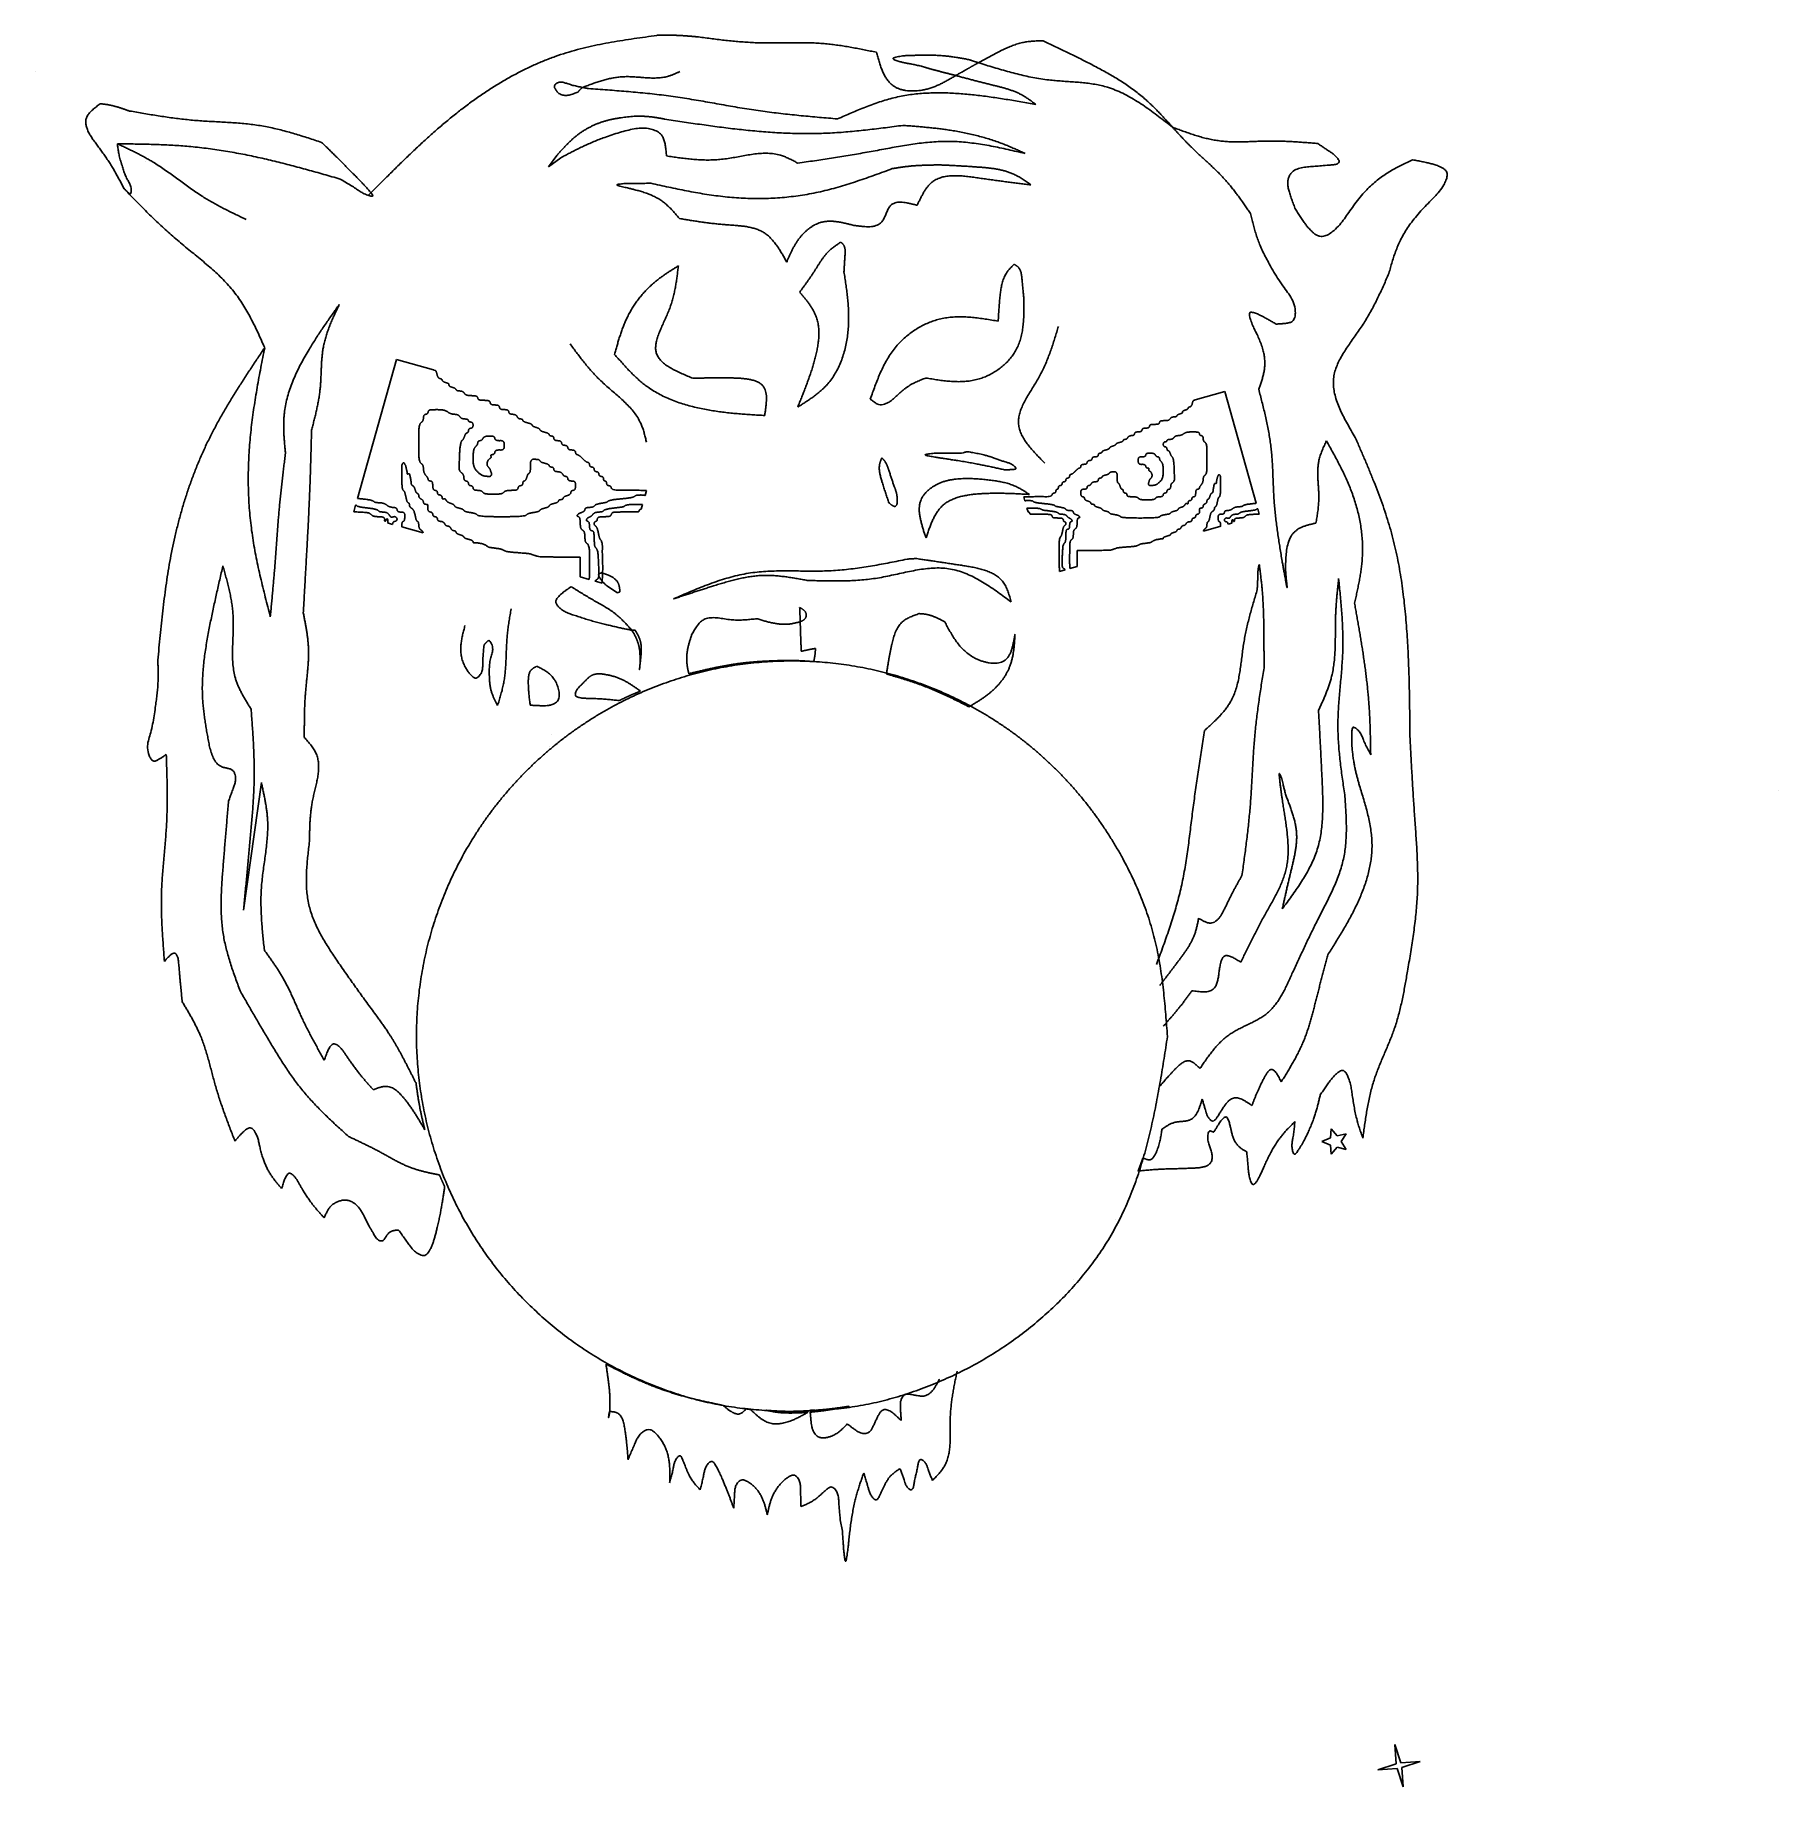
# Model space of a CAD drawing. Extents: x 21 to 206, y 32 to 218.
import ezdxf

# ---------------------------------------------------------------- set-up
doc = ezdxf.new("R2010")
doc.units = 0
doc.layers.add('Capa_1', color=7, linetype='CONTINUOUS')

msp = doc.modelspace()

# ---------------------------------------------------------------- linework, layer by layer
at = {"layer": 'Capa_1', "color": 7}
for p, q in [((87.243646, 217.623716), (87.243646, 217.623716)), ((21.26814, 213.788361), (21.26814, 213.788361)), ((121.35395, 214.685737), (121.35395, 214.685737)), ((79.353551, 212.065815), (79.353551, 212.065815)), ((118.961676, 213.32975), (118.961676, 213.32975)), ((28.189197, 210.333343), (28.189197, 210.333343)), ((84.833183, 209.01208), (84.833183, 209.01208)), ((141.967749, 207.837991), (141.967749, 207.837991)), ((76.628343, 204.857569), (75.746398, 203.638831)), ((75.746398, 203.638831), (77.063803, 204.611731)), ((33.010678, 204.160844), (33.010678, 204.160833)), ((117.289289, 203.843333), (117.289289, 203.843333)), ((106.756115, 195.659441), (106.756115, 195.659441)), ((89.526229, 193.138184), (89.526229, 193.138184)), ((125.158438, 193.310712), (125.158438, 193.310712)), ((53.547306, 189.028323), (53.547306, 189.028323)), ((59.612265, 183.197987), (55.481344, 168.457018)), ((63.557587, 182.092373), (59.612265, 183.197987)), ((63.760564, 182.035443), (63.618062, 182.075332)), ((144.185471, 178.861978), (144.300092, 178.894044)), ((144.348773, 178.907224), (147.520979, 179.796283)), ((147.520979, 179.796283), (150.843124, 167.941367)), ((63.89276, 177.880096), (63.89276, 177.880096)), ((102.284657, 178.381049), (102.191504, 178.150087)), ((69.475711, 175.080257), (69.475711, 175.080257)), ((144.078435, 175.519801), (144.078534, 175.51957)), ((120.2427, 173.406882), (120.2427, 173.406882)), ((139.588714, 173.267905), (139.588635, 173.267888)), ((111.112921, 172.774086), (111.112921, 172.774086)), ((85.998115, 168.781585), (86.14673, 169.312665)), ((120.445547, 170.582453), (120.445547, 170.582453)), ((55.281587, 167.744189), (55.083433, 167.037474)), ((55.281593, 167.744206), (55.281587, 167.744189)), ((85.526849, 167.830702), (85.526855, 167.830719)), ((85.590219, 167.326963), (85.730472, 167.826522)), ((126.301966, 168.202281), (126.182408, 168.629393)), ((126.629547, 167.033305), (126.516728, 167.435054)), ((126.680527, 167.438337), (126.679963, 167.437772)), ((151.003299, 167.367409), (151.003864, 167.368255)), ((151.003765, 167.368139), (151.163122, 166.799795)), ((58.679743, 165.85277), (59.201174, 165.706409)), ((60.172312, 165.434257), (62.452648, 164.795416)), ((147.071151, 165.510381), (145.237271, 164.996621)), ((148.270395, 165.84629), (147.851069, 165.728538)), ((115.586586, 164.91155), (115.808726, 164.26387)), ((76.760327, 162.233939), (79.115615, 162.233939)), ((79.115615, 162.233939), (79.115615, 160.689585)), ((114.844649, 162.067278), (114.844649, 162.067278)), ((133.730752, 162.936576), (131.836595, 162.936576)), ((131.836595, 162.936576), (131.836595, 161.694589)), ((79.105958, 160.127946), (80.072905, 159.857097)), ((81.392497, 160.554745), (81.392497, 160.554745)), ((130.558546, 160.882927), (129.973115, 160.718637)), ((131.844824, 161.24291), (131.067192, 161.025088)), ((151.163122, 161.462594), (151.163122, 161.462594)), ((159.590099, 159.945653), (159.590099, 159.945653)), ((78.154657, 159.097329), (78.154657, 159.097329)), ((80.70434, 159.680178), (81.432284, 159.475916)), ((82.04734, 159.106152), (83.077564, 158.435874)), ((83.077564, 158.435874), (83.327263, 158.533438)), ((102.396555, 156.88751), (102.396555, 156.88751)), ((115.079467, 156.236525), (115.079467, 156.236525)), ((84.603878, 154.466015), (84.603878, 154.46602)), ((102.458291, 155.37718), (102.458291, 155.37718)), ((74.506164, 150.659328), (74.506164, 150.659328)), ((85.457157, 150.808708), (85.457157, 150.808708)), ((81.318083, 149.854554), (81.318083, 149.854554)), ((122.055647, 145.307579), (122.055647, 145.307579)), ((76.03744, 143.376674), (76.03744, 143.376674)), ((75.813646, 142.127067), (75.813646, 142.127067)), ((43.401087, 124.779217), (45.28128, 138.302736)), ((206.307955, 137.462592), (206.307955, 137.462592)), ((137.510071, 127.651602), (137.510071, 127.651602)), ((141.427798, 111.372936), (141.427798, 111.372936)), ((157.803198, 100.23829), (158.7128, 100.607745)), ((158.7128, 100.607745), (158.797947, 101.585814)), ((158.797947, 101.585814), (159.430401, 100.834897)), ((159.430401, 100.834897), (160.386911, 101.056159)), ((160.386911, 101.056159), (159.868187, 100.222613)), ((158.707085, 99.855069), (157.803198, 100.23829)), ((158.777373, 98.87582), (158.707085, 99.855069)), ((159.421155, 99.617049), (158.777373, 98.87582)), ((160.374197, 99.381289), (159.421155, 99.617049)), ((159.868187, 100.222613), (160.374197, 99.381289)), ((135.893353, 91.935059), (135.893353, 91.935059)), ((131.455521, 85.563562), (131.455521, 85.563562)), ((82.241921, 71.574819), (82.241921, 71.574819)), ((106.711417, 60.085302), (106.927492, 58.887533)), ((165.686698, 34.196016), (165.535652, 36.249126)), ((165.535652, 36.249126), (166.185875, 34.295866)), ((163.733446, 33.545804), (165.686698, 34.196016)), ((165.786534, 33.696849), (163.733446, 33.545804)), ((166.436757, 31.743589), (165.786534, 33.696849)), ((166.185875, 34.295866), (168.238963, 34.446911)), ((168.238963, 34.446911), (166.285712, 33.796699)), ((166.285712, 33.796699), (166.436757, 31.743589))]:
    msp.add_line(p, q, dxfattribs=at)
for points, knots in [([(87.250377, 217.573105), (86.847086, 217.519066), (86.040516, 217.410991), (84.831512, 217.242536), (83.623231, 217.061247), (82.416823, 216.860768), (81.21371, 216.634852), (80.011996, 216.376508), (78.814142, 216.079234), (77.623026, 215.737842), (76.43452, 215.344902), (75.253039, 214.894101), (74.080314, 214.38778), (72.915129, 213.827951), (71.758833, 213.216707), (70.61268, 212.55576), (69.477055, 211.847514), (68.352592, 211.093713), (67.240046, 210.295826), (66.139766, 209.456088), (65.052061, 208.575996), (63.97533, 207.659121), (62.910203, 206.712156), (61.854068, 205.738894), (60.804577, 204.742469), (59.762529, 203.729642), (58.724949, 202.703663), (57.689045, 201.667454), (57.00044, 200.974663), (56.656137, 200.628265)], [0, 0, 0, 0, 1.220686, 2.441336, 3.662014, 4.885999, 6.109991, 7.334097, 8.573001, 9.811854, 11.05044, 12.327177, 13.604244, 14.881419, 16.204289, 17.527041, 18.849793, 20.218681, 21.587564, 22.956393, 24.37045, 25.784541, 27.198666, 28.645829, 30.092936, 31.540041, 33.005246, 34.470439, 35.935643, 35.935643, 35.935643, 35.935643]), ([(91.474775, 217.441265), (91.422464, 217.445771), (91.317841, 217.454783), (91.160899, 217.468215), (91.003945, 217.481467), (90.846972, 217.494467), (90.689975, 217.507139), (90.532946, 217.519407), (90.375879, 217.531148), (90.218772, 217.542318), (90.061823, 217.552785), (89.905033, 217.5625), (89.748404, 217.571446), (89.591731, 217.579638), (89.435019, 217.587087), (89.278272, 217.593798), (89.121496, 217.59976), (88.964695, 217.60498), (88.807873, 217.609467), (88.651201, 217.61322), (88.494681, 217.616219), (88.33832, 217.618569), (88.18195, 217.620373), (88.025573, 217.621542), (87.869194, 217.622461), (87.71281, 217.623136), (87.556424, 217.623533), (87.400035, 217.623653), (87.295776, 217.623653), (87.243646, 217.623654)], [0, 0, 0, 0, 0.157516, 0.315031, 0.472547, 0.630053, 0.787561, 0.94507, 1.102574, 1.260077, 1.41758, 1.574463, 1.731348, 1.888232, 2.045123, 2.202013, 2.358902, 2.515788, 2.672674, 2.82956, 2.985938, 3.142317, 3.298695, 3.455078, 3.61146, 3.767842, 3.924231, 4.080621, 4.237009, 4.237009, 4.237009, 4.237009]), ([(110.538003, 215.794783), (110.321016, 215.83934), (109.887045, 215.928454), (109.235664, 216.060043), (108.584096, 216.187341), (107.931971, 216.308279), (107.278961, 216.420729), (106.624909, 216.522528), (105.969709, 216.611551), (105.313427, 216.685661), (104.6313, 216.744851), (103.923418, 216.784353), (103.190465, 216.806014), (102.456442, 216.813025), (101.721683, 216.809901), (100.98626, 216.801015), (100.250909, 216.790899), (99.515554, 216.784016), (98.780238, 216.784846), (98.045763, 216.7979), (97.312473, 216.827572), (96.580617, 216.871985), (95.849439, 216.929313), (95.119041, 216.997731), (94.389402, 217.075378), (93.660314, 217.160401), (92.931605, 217.250945), (92.203071, 217.345186), (91.717541, 217.409235), (91.474775, 217.441259)], [0, 0, 0, 0, 0.664545, 1.329078, 1.99361, 2.656186, 3.31877, 3.981405, 4.641863, 5.302283, 5.962576, 6.695658, 7.428903, 8.16221, 8.897725, 9.633157, 10.368636, 11.103988, 11.8393, 12.574523, 13.307605, 14.040789, 14.774002, 15.507772, 16.241505, 16.975232, 17.709831, 18.44443, 19.179038, 19.179038, 19.179038, 19.179038]), ([(118.961676, 213.32975), (118.837407, 213.25624), (118.588876, 213.109223), (118.214065, 212.892084), (117.835466, 212.681856), (117.451377, 212.482057), (117.060314, 212.296491), (116.658628, 212.128125), (116.245586, 211.981631), (115.821755, 211.860303), (115.421419, 211.774649), (115.047646, 211.720261), (114.702676, 211.690878), (114.358815, 211.682602), (114.017317, 211.695637), (113.679469, 211.732282), (113.352155, 211.794313), (113.037946, 211.881959), (112.740854, 211.997406), (112.427417, 212.164265), (112.115028, 212.403477), (111.818281, 212.715635), (111.556019, 213.074795), (111.330609, 213.472823), (111.138841, 213.901462), (110.971582, 214.352899), (110.818498, 214.822341), (110.674889, 215.307658), (110.583632, 215.632408), (110.538003, 215.794783)], [0, 0, 0, 0, 0.43315, 0.866276, 1.29946, 1.732193, 2.164904, 2.597664, 3.038256, 3.478875, 3.919321, 4.265352, 4.611368, 4.957345, 5.29659, 5.635891, 5.975883, 6.294864, 6.613222, 6.930249, 7.35707, 7.787127, 8.218211, 8.688061, 9.15668, 9.625483, 10.13175, 10.637739, 11.143732, 11.143732, 11.143732, 11.143732]), ([(128.22485, 217.02289), (128.143065, 217.020247), (127.979496, 217.01496), (127.734179, 217.005952), (127.489412, 216.994804), (127.245268, 216.980485), (127.001861, 216.961888), (126.759434, 216.937925), (126.518244, 216.907544), (126.278658, 216.869713), (126.030202, 216.821271), (125.773747, 216.759632), (125.509874, 216.684486), (125.248302, 216.599365), (124.989062, 216.505417), (124.732052, 216.403743), (124.477342, 216.295586), (124.224613, 216.182028), (123.973524, 216.064051), (123.717501, 215.939624), (123.456222, 215.809496), (123.189681, 215.673745), (122.924586, 215.536079), (122.660796, 215.396801), (122.39816, 215.256217), (122.136331, 215.114528), (121.875155, 214.972034), (121.614471, 214.829035), (121.44079, 214.733503), (121.35395, 214.685737)], [0, 0, 0, 0, 0.245484, 0.490962, 0.736443, 0.980532, 1.224624, 1.468744, 1.711285, 1.953808, 2.196273, 2.470496, 2.744814, 3.019161, 3.295548, 3.571895, 3.848233, 4.125643, 4.403054, 4.680474, 4.979598, 5.278713, 5.577824, 5.875716, 6.173611, 6.471506, 6.768837, 7.066166, 7.363497, 7.363497, 7.363497, 7.363497]), ([(141.967743, 207.837991), (141.857479, 207.959915), (141.636952, 208.203762), (141.305039, 208.568518), (140.9715, 208.930578), (140.635255, 209.288915), (140.295222, 209.642445), (139.950703, 209.989675), (139.600757, 210.329458), (139.244461, 210.660529), (138.824614, 211.031262), (138.334837, 211.433862), (137.771294, 211.862112), (137.193648, 212.270372), (136.604075, 212.660218), (136.004607, 213.033593), (135.396939, 213.392648), (134.782702, 213.739562), (134.163364, 214.07651), (133.553094, 214.398946), (132.953375, 214.709512), (132.364698, 215.00906), (131.774954, 215.304513), (131.18442, 215.596392), (130.593373, 215.885227), (130.001666, 216.171743), (129.409567, 216.456474), (128.817335, 216.739949), (128.422343, 216.928576), (128.224847, 217.02289)], [0, 0, 0, 0, 0.493167, 0.986328, 1.479492, 1.969983, 2.460476, 2.950994, 3.437342, 3.923674, 4.409964, 5.117447, 5.825148, 6.532906, 7.239129, 7.94527, 8.651393, 9.356427, 10.061461, 10.766512, 11.427031, 12.087529, 12.748021, 13.405861, 14.063707, 14.721555, 15.378135, 16.034714, 16.691295, 16.691295, 16.691295, 16.691295]), ([(120.419642, 215.004894), (120.278291, 215.03171), (119.995524, 215.085354), (119.570669, 215.163087), (119.128343, 215.238072), (118.668244, 215.30637), (118.191206, 215.366547), (117.68152, 215.419324), (117.138157, 215.46162), (116.557283, 215.489434), (115.976483, 215.499508), (115.40033, 215.492753), (114.844183, 215.47814), (114.340202, 215.462626), (113.875385, 215.453386), (113.401773, 215.417752), (112.981781, 215.358793), (112.623096, 215.279627), (112.434933, 215.247446), (112.262471, 215.126753), (112.410902, 215.019288), (112.553348, 214.961131), (112.822032, 214.862448), (113.141156, 214.766002), (113.510366, 214.681308), (113.89175, 214.611367), (114.314007, 214.527975), (114.788346, 214.430553), (115.111763, 214.362861), (115.275699, 214.328548)], [0, 0, 0, 0, 0.431615, 0.863431, 1.295705, 1.777463, 2.258736, 2.738044, 3.314571, 3.893521, 4.482402, 5.05695, 5.621931, 6.151482, 6.569376, 7.017298, 7.57196, 7.854149, 8.088966, 8.209331, 8.318786, 8.50569, 8.723673, 9.154118, 9.51589, 9.856503, 10.318036, 10.806843, 11.3093, 11.3093, 11.3093, 11.3093]), ([(115.275699, 214.328548), (115.314529, 214.316778), (115.392189, 214.293236), (115.508694, 214.257975), (115.62523, 214.222821), (115.741808, 214.187817), (115.858447, 214.153025), (115.97516, 214.118489), (116.091963, 214.08427), (116.20887, 214.050413), (116.332991, 214.014942), (116.464371, 213.97802), (116.603021, 213.939693), (116.74182, 213.901896), (116.88075, 213.864568), (117.019791, 213.827646), (117.158927, 213.79107), (117.298139, 213.754778), (117.437411, 213.718707), (117.581549, 213.681554), (117.730537, 213.643265), (117.884376, 213.603842), (118.038237, 213.564512), (118.192116, 213.525263), (118.34601, 213.486081), (118.499916, 213.446954), (118.653831, 213.407863), (118.807752, 213.368801), (118.910368, 213.342767), (118.961676, 213.32975)], [0, 0, 0, 0, 0.121725, 0.243449, 0.365174, 0.486891, 0.608609, 0.730327, 0.852037, 0.973747, 1.095457, 1.239306, 1.383155, 1.527004, 1.670865, 1.814725, 1.958585, 2.102453, 2.24632, 2.390189, 2.548999, 2.707809, 2.866619, 3.025423, 3.184227, 3.343029, 3.50183, 3.66063, 3.81943, 3.81943, 3.81943, 3.81943]), ([(118.961676, 213.32975), (118.990932, 213.346052), (119.049444, 213.378656), (119.137205, 213.427576), (119.22495, 213.476525), (119.312674, 213.525509), (119.400368, 213.574548), (119.488025, 213.623651), (119.575636, 213.672834), (119.663197, 213.722107), (119.75118, 213.771759), (119.839579, 213.8218), (119.928398, 213.872219), (120.017166, 213.92273), (120.105896, 213.973309), (120.194593, 214.023945), (120.283266, 214.074625), (120.371928, 214.125322), (120.460585, 214.176029), (120.54948, 214.226857), (120.638622, 214.277793), (120.728009, 214.328838), (120.817407, 214.379862), (120.906815, 214.430868), (120.996231, 214.48186), (121.085655, 214.53284), (121.175084, 214.58381), (121.264516, 214.634776), (121.324139, 214.66875), (121.35395, 214.685737)], [0, 0, 0, 0, 0.100474, 0.200949, 0.301424, 0.401897, 0.502371, 0.602845, 0.703316, 0.803789, 0.904263, 1.006395, 1.108527, 1.210659, 1.312793, 1.414926, 1.51706, 1.619193, 1.721327, 1.823459, 1.926396, 2.029331, 2.132265, 2.235199, 2.338133, 2.441067, 2.544002, 2.646937, 2.749871, 2.749871, 2.749871, 2.749871]), ([(121.35395, 214.685737), (121.34257, 214.689436), (121.31981, 214.696835), (121.285674, 214.707949), (121.25154, 214.719065), (121.217411, 214.730194), (121.18329, 214.741348), (121.149179, 214.752538), (121.115076, 214.763753), (121.080984, 214.774999), (121.046717, 214.786357), (121.012275, 214.797829), (120.977655, 214.809408), (120.943057, 214.821046), (120.908475, 214.832734), (120.873917, 214.844494), (120.839373, 214.856296), (120.80486, 214.868182), (120.770365, 214.880122), (120.735639, 214.892211), (120.700687, 214.904465), (120.665506, 214.916875), (120.630345, 214.929346), (120.595203, 214.941869), (120.560073, 214.954425), (120.524953, 214.967007), (120.489848, 214.979631), (120.454741, 214.992251), (120.431342, 215.00068), (120.419642, 215.004894)], [0, 0, 0, 0, 0.035897, 0.071798, 0.107697, 0.143593, 0.179491, 0.215391, 0.251292, 0.28719, 0.323088, 0.359593, 0.396097, 0.432601, 0.469104, 0.505609, 0.542111, 0.578617, 0.615119, 0.651619, 0.688926, 0.726232, 0.763538, 0.800846, 0.838152, 0.875457, 0.912764, 0.950069, 0.987377, 0.987377, 0.987377, 0.987377]), ([(121.353953, 214.685737), (121.627934, 214.600802), (122.175888, 214.430933), (122.998953, 214.179825), (123.822759, 213.93656), (124.648294, 213.704793), (125.476483, 213.488404), (126.307954, 213.291369), (127.143031, 213.117607), (127.981539, 212.970947), (128.77614, 212.861815), (129.525285, 212.78766), (130.226996, 212.733941), (130.928416, 212.687499), (131.628872, 212.639954), (132.327828, 212.582604), (133.024107, 212.506813), (133.715999, 212.404247), (134.400574, 212.267391), (135.128422, 212.074162), (135.890214, 211.802308), (136.679101, 211.44921), (137.457478, 211.038734), (138.225742, 210.579774), (138.985183, 210.079156), (139.735575, 209.547371), (140.481587, 208.991775), (141.226964, 208.417869), (141.720812, 208.031295), (141.967752, 207.837996)], [0, 0, 0, 0, 0.860535, 1.721039, 2.581536, 3.437401, 4.29329, 5.149332, 6.000625, 6.851801, 7.702564, 8.406122, 9.109894, 9.813782, 10.51499, 11.216084, 11.917561, 12.615797, 13.313756, 14.010853, 14.87315, 15.737082, 16.601673, 17.511612, 18.420747, 19.329782, 20.270411, 21.211088, 22.15188, 22.15188, 22.15188, 22.15188]), ([(79.353551, 212.065815), (79.186032, 212.099123), (78.848983, 212.166138), (78.341206, 212.28324), (77.878592, 212.419513), (77.470354, 212.570669), (77.089122, 212.656784), (76.760784, 212.594955), (76.541842, 212.45777), (76.409876, 212.32686), (76.357871, 212.17984), (76.384381, 212.068298), (76.421786, 211.988653), (76.470464, 211.906681), (76.522617, 211.821623), (76.579518, 211.735462), (76.64049, 211.652825), (76.707279, 211.573917), (76.780774, 211.499745), (76.889787, 211.408342), (77.046104, 211.316209), (77.252595, 211.243928), (77.473829, 211.208531), (77.702717, 211.214257), (77.933187, 211.253681), (78.167222, 211.316746), (78.405564, 211.394272), (78.648305, 211.483178), (78.808729, 211.545297), (78.888878, 211.576331)], [0, 0, 0, 0, 0.512372, 1.030893, 1.563071, 1.956995, 2.338566, 2.721947, 2.919431, 3.107653, 3.272986, 3.356228, 3.445165, 3.536615, 3.642022, 3.744526, 3.846267, 3.949931, 4.054393, 4.159133, 4.376071, 4.594291, 4.81195, 5.044569, 5.277748, 5.511848, 5.771182, 6.029434, 6.287276, 6.287276, 6.287276, 6.287276]), ([(78.888878, 211.576331), (78.893657, 211.582944), (78.903213, 211.596167), (78.917586, 211.615975), (78.93202, 211.63573), (78.946556, 211.655405), (78.961218, 211.674982), (78.976048, 211.69443), (78.991078, 211.713719), (79.006327, 211.73283), (79.021961, 211.751879), (79.038021, 211.770828), (79.054496, 211.78968), (79.071255, 211.808288), (79.088293, 211.826647), (79.105593, 211.844767), (79.123146, 211.862639), (79.140938, 211.880273), (79.158966, 211.897662), (79.177405, 211.914984), (79.196243, 211.932242), (79.215475, 211.949435), (79.23488, 211.96643), (79.254432, 211.983255), (79.274106, 211.999939), (79.293883, 212.016506), (79.313727, 212.032996), (79.333629, 212.049419), (79.34691, 212.06035), (79.353551, 212.065815)], [0, 0, 0, 0, 0.024475, 0.048947, 0.073419, 0.097873, 0.122334, 0.146795, 0.171243, 0.195691, 0.220139, 0.245171, 0.270208, 0.295244, 0.320295, 0.345347, 0.370398, 0.395444, 0.420493, 0.445541, 0.47134, 0.497135, 0.52293, 0.548722, 0.574519, 0.600316, 0.626121, 0.651923, 0.677724, 0.677724, 0.677724, 0.677724]), ([(89.693801, 213.755287), (89.650096, 213.734557), (89.562688, 213.693097), (89.431347, 213.631396), (89.299889, 213.570834), (89.168106, 213.511887), (89.035789, 213.455058), (88.902942, 213.400935), (88.76944, 213.350014), (88.635172, 213.302898), (88.378477, 213.221794), (87.990316, 213.134428), (87.468442, 213.074404), (86.937942, 213.05677), (86.402858, 213.070973), (85.864305, 213.105842), (85.326424, 213.149093), (84.787973, 213.188494), (84.248603, 213.21202), (83.722531, 213.207612), (83.21181, 213.166635), (82.717985, 213.096372), (82.227526, 212.999277), (81.741396, 212.878739), (81.259603, 212.738947), (80.780805, 212.583884), (80.303997, 212.417554), (79.828114, 212.243471), (79.511743, 212.125035), (79.353551, 212.065815)], [0, 0, 0, 0, 0.145116, 0.290227, 0.435335, 0.579321, 0.723313, 0.867328, 1.009637, 1.151924, 1.294147, 1.817129, 2.342165, 2.868, 3.408193, 3.947357, 4.486867, 5.027066, 5.566951, 6.10613, 6.604164, 7.102864, 7.601727, 8.103444, 8.60494, 9.106412, 9.613116, 10.119814, 10.626554, 10.626554, 10.626554, 10.626554]), ([(79.353551, 212.065815), (79.361258, 212.06433), (79.376673, 212.06136), (79.3998, 212.056919), (79.422925, 212.052467), (79.446049, 212.048011), (79.469176, 212.04357), (79.492301, 212.039118), (79.515425, 212.034662), (79.538552, 212.030221), (79.561795, 212.025745), (79.585153, 212.021247), (79.60862, 212.016707), (79.632085, 212.012168), (79.655547, 212.007608), (79.679004, 212.003013), (79.70246, 211.998399), (79.725906, 211.993746), (79.749339, 211.989031), (79.773308, 211.98415), (79.797813, 211.979098), (79.822854, 211.973881), (79.847889, 211.968631), (79.872906, 211.963298), (79.897919, 211.957943), (79.922925, 211.952563), (79.947926, 211.947157), (79.972923, 211.941727), (79.989589, 211.938111), (79.997921, 211.936303)], [0, 0, 0, 0, 0.023545, 0.047096, 0.070648, 0.094193, 0.117745, 0.141297, 0.164842, 0.188393, 0.211945, 0.235853, 0.259754, 0.283654, 0.307551, 0.331457, 0.355363, 0.379266, 0.403167, 0.42707, 0.452651, 0.478229, 0.503805, 0.529389, 0.554966, 0.580544, 0.606124, 0.631705, 0.657283, 0.657283, 0.657283, 0.657283]), ([(79.997921, 211.936278), (80.331237, 211.913123), (80.997867, 211.866815), (81.997692, 211.795626), (82.997007, 211.721006), (83.995671, 211.641233), (84.993517, 211.55458), (85.990328, 211.459321), (86.985843, 211.353739), (87.979729, 211.23614), (88.968379, 211.10525), (89.951385, 210.959564), (90.92907, 210.802496), (91.905532, 210.636709), (92.881236, 210.465401), (93.856726, 210.291743), (94.832262, 210.118964), (95.808401, 209.950226), (96.785643, 209.78873), (97.75659, 209.638883), (98.721538, 209.503516), (99.680076, 209.380826), (100.640025, 209.26824), (101.601102, 209.164333), (102.563079, 209.067662), (103.525782, 208.976775), (104.489052, 208.890225), (105.452747, 208.80656), (106.095294, 208.751751), (106.416568, 208.724346)], [0, 0, 0, 0, 1.002358, 2.004711, 3.007063, 4.008643, 5.010228, 6.011835, 7.012655, 8.01346, 9.014208, 10.004372, 10.994586, 11.98482, 12.975655, 13.966465, 14.957299, 15.947808, 16.9383, 17.928749, 18.895053, 19.861402, 20.827764, 21.794592, 22.761402, 23.72821, 24.695528, 25.662847, 26.630169, 26.630169, 26.630169, 26.630169]), ([(127.458659, 210.257826), (127.402236, 210.300137), (127.289389, 210.384758), (127.119649, 210.511061), (126.949274, 210.635879), (126.777822, 210.758582), (126.604853, 210.878502), (126.43006, 210.99488), (126.253095, 211.107019), (126.07365, 211.214166), (125.844286, 211.34177), (125.560939, 211.482057), (125.221315, 211.628161), (124.874062, 211.759069), (124.520827, 211.876878), (124.162891, 211.983901), (123.801795, 212.082544), (123.43837, 212.175424), (123.073303, 212.264999), (122.689713, 212.358026), (122.28828, 212.457308), (121.869038, 212.562931), (121.451051, 212.669949), (121.034269, 212.778145), (120.618634, 212.887277), (120.203658, 212.997224), (119.789284, 213.107756), (119.375449, 213.218637), (119.0996, 213.292712), (118.961676, 213.32975)], [0, 0, 0, 0, 0.211576, 0.423149, 0.634723, 0.84518, 1.055639, 1.266116, 1.475108, 1.684087, 1.89303, 2.262388, 2.632025, 3.00175, 3.37538, 3.748888, 4.12239, 4.498286, 4.874176, 5.250072, 5.682414, 6.114755, 6.547095, 6.976819, 7.406543, 7.836266, 8.264699, 8.693131, 9.121563, 9.121563, 9.121563, 9.121563]), ([(28.189197, 210.333343), (28.119562, 210.281317), (27.980351, 210.17731), (27.773262, 210.019256), (27.575006, 209.861397), (27.386787, 209.702162), (27.210789, 209.538469), (27.05221, 209.370388), (26.913018, 209.198436), (26.79853, 209.022391), (26.687386, 208.781403), (26.634864, 208.456949), (26.672007, 208.071421), (26.784042, 207.665519), (26.965489, 207.253931), (27.209399, 206.845713), (27.488735, 206.446311), (27.785396, 206.041145), (28.094467, 205.626336), (28.405368, 205.203926), (28.711566, 204.769524), (29.011822, 204.322697), (29.293107, 203.881847), (29.555746, 203.447491), (29.802096, 203.021301), (30.037812, 202.597555), (30.264524, 202.177315), (30.484233, 201.761727), (30.629536, 201.484061), (30.702188, 201.345228)], [0, 0, 0, 0, 0.26077, 0.52132, 0.781509, 1.020971, 1.260785, 1.50219, 1.713618, 1.923681, 2.130692, 2.505763, 2.892523, 3.284983, 3.764463, 4.237191, 4.709399, 5.226259, 5.743683, 6.261273, 6.799682, 7.337958, 7.876152, 8.368346, 8.860601, 9.352871, 9.822976, 10.293056, 10.763136, 10.763136, 10.763136, 10.763136]), ([(31.302458, 209.562191), (31.256024, 209.578143), (31.163158, 209.610047), (31.02381, 209.657764), (30.884357, 209.705205), (30.744756, 209.752238), (30.604959, 209.798717), (30.464902, 209.844511), (30.324544, 209.889481), (30.183848, 209.933484), (30.052104, 209.973545), (29.929364, 210.009795), (29.815663, 210.042328), (29.701672, 210.073736), (29.587358, 210.103862), (29.472696, 210.132545), (29.35769, 210.159624), (29.242326, 210.184919), (29.126608, 210.208296), (29.019054, 210.228007), (28.919773, 210.244433), (28.82889, 210.258213), (28.737825, 210.270926), (28.646612, 210.282736), (28.555276, 210.293765), (28.463844, 210.30419), (28.37234, 210.314174), (28.280776, 210.323839), (28.219723, 210.330175), (28.189197, 210.333343)], [0, 0, 0, 0, 0.147291, 0.294583, 0.441875, 0.589195, 0.736515, 0.883836, 1.031253, 1.178669, 1.326084, 1.444348, 1.562609, 1.680869, 1.799059, 1.917251, 2.035445, 2.153497, 2.27155, 2.389596, 2.481513, 2.573432, 2.665353, 2.757353, 2.849351, 2.941349, 3.033422, 3.125494, 3.217565, 3.217565, 3.217565, 3.217565]), ([(106.416568, 208.724346), (106.662254, 208.832396), (107.153618, 209.048492), (107.892363, 209.36876), (108.632583, 209.680466), (109.375766, 209.979763), (110.123334, 210.262509), (110.876312, 210.524372), (111.635398, 210.761114), (112.400756, 210.968476), (113.173914, 211.142337), (113.954238, 211.277998), (114.739486, 211.378388), (115.530517, 211.446689), (116.325753, 211.485476), (117.124018, 211.497283), (117.923173, 211.484875), (118.722653, 211.451034), (119.522067, 211.398189), (120.321484, 211.328787), (121.120817, 211.245253), (121.91999, 211.149026), (122.716634, 211.041901), (123.510832, 210.92543), (124.302729, 210.801236), (125.093185, 210.670806), (125.882418, 210.535718), (126.670678, 210.397557), (127.195999, 210.304403), (127.458659, 210.257826)], [0, 0, 0, 0, 0.805188, 1.610347, 2.415517, 3.21464, 4.013775, 4.813041, 5.605927, 6.398728, 7.191256, 7.982437, 8.773903, 9.565454, 10.363753, 11.161938, 11.960098, 12.761185, 13.562273, 14.363377, 15.168314, 15.973223, 16.778125, 17.579689, 18.381255, 19.182824, 19.983102, 20.783376, 21.583651, 21.583651, 21.583651, 21.583651]), ([(51.678134, 206.232852), (51.439067, 206.311712), (50.960938, 206.46943), (50.242839, 206.703242), (49.524008, 206.931179), (48.803638, 207.150495), (48.080968, 207.35832), (47.355534, 207.551685), (46.626946, 207.727691), (45.895095, 207.88341), (45.149895, 208.017647), (44.391414, 208.126145), (43.621013, 208.212574), (42.847522, 208.280628), (42.071808, 208.335095), (41.294377, 208.380702), (40.516492, 208.422216), (39.738389, 208.464471), (38.960378, 208.51229), (38.185315, 208.570317), (37.413744, 208.643198), (36.645749, 208.729122), (35.879215, 208.826636), (35.114127, 208.934088), (34.350369, 209.049795), (33.587557, 209.172115), (32.825459, 209.299388), (32.063818, 209.429967), (31.556245, 209.518116), (31.302458, 209.562191)], [0, 0, 0, 0, 0.755214, 1.510411, 2.265605, 3.017491, 3.769389, 4.52137, 5.269606, 6.017783, 6.76576, 7.540736, 8.315925, 9.091189, 9.870005, 10.648717, 11.427466, 12.206982, 12.986462, 13.765869, 14.53856, 15.311335, 16.084134, 16.856617, 17.62907, 18.401517, 19.174265, 19.947017, 20.719775, 20.719775, 20.719775, 20.719775]), ([(84.833183, 209.01208), (84.718005, 208.999895), (84.487651, 208.975524), (84.14228, 208.937468), (83.797587, 208.896457), (83.453788, 208.851016), (83.111153, 208.799635), (82.769847, 208.740775), (82.430331, 208.672964), (82.09319, 208.594837), (81.758944, 208.504995), (81.428432, 208.402114), (81.102122, 208.28645), (80.78027, 208.158171), (80.463365, 208.017496), (80.15193, 207.864518), (79.847078, 207.699669), (79.549311, 207.523145), (79.259225, 207.335062), (78.972408, 207.131946), (78.690026, 206.91318), (78.412005, 206.679848), (78.141859, 206.436897), (77.878764, 206.185852), (77.621674, 205.928205), (77.369292, 205.665239), (77.120385, 205.398266), (76.873711, 205.12851), (76.710133, 204.947883), (76.628343, 204.857569)], [0, 0, 0, 0, 0.347463, 0.694918, 1.042379, 1.388813, 1.735248, 2.081709, 2.427747, 2.773771, 3.119753, 3.465833, 3.811962, 4.158104, 4.504997, 4.851878, 5.198776, 5.544437, 5.890082, 6.235665, 6.598492, 6.961388, 7.324306, 7.688277, 8.05221, 8.416141, 8.781675, 9.147202, 9.512739, 9.512739, 9.512739, 9.512739]), ([(88.0611, 208.707258), (88.021034, 208.714888), (87.940901, 208.730147), (87.820676, 208.752904), (87.700407, 208.775383), (87.580068, 208.797445), (87.459637, 208.818953), (87.339086, 208.839768), (87.218397, 208.859758), (87.097552, 208.878771), (86.977201, 208.896576), (86.857335, 208.913054), (86.737969, 208.928222), (86.618447, 208.942154), (86.498778, 208.95482), (86.378979, 208.966231), (86.259074, 208.976365), (86.139075, 208.985171), (86.019, 208.992684), (85.899482, 208.998831), (85.780538, 209.003616), (85.662188, 209.007216), (85.543803, 209.009769), (85.425398, 209.011576), (85.306976, 209.012507), (85.188541, 209.012869), (85.070096, 209.012848), (84.951639, 209.012506), (84.872669, 209.012141), (84.833183, 209.011959)], [0, 0, 0, 0, 0.122359, 0.244718, 0.367079, 0.489414, 0.611751, 0.734088, 0.856417, 0.978746, 1.101075, 1.221397, 1.34172, 1.462045, 1.582384, 1.702724, 1.823064, 1.943373, 2.063682, 2.183989, 2.302392, 2.420796, 2.5392, 2.657625, 2.77605, 2.894474, 3.01293, 3.131386, 3.249844, 3.249844, 3.249844, 3.249844]), ([(113.358572, 208.038083), (113.04725, 207.996939), (112.424609, 207.914651), (111.490359, 207.793405), (110.555977, 207.676593), (109.621217, 207.566393), (108.685875, 207.465019), (107.749814, 207.374693), (106.812986, 207.29763), (105.875455, 207.236034), (104.935743, 207.192057), (103.994109, 207.168031), (103.050977, 207.162854), (102.107415, 207.175356), (101.163747, 207.204421), (100.220212, 207.248867), (99.277297, 207.307523), (98.335119, 207.379231), (97.393758, 207.462861), (96.454507, 207.557162), (95.517364, 207.660976), (94.582295, 207.773192), (93.648369, 207.892841), (92.715502, 208.018858), (91.783586, 208.150169), (90.852338, 208.285726), (89.92162, 208.424466), (88.991279, 208.565323), (88.37116, 208.659937), (88.0611, 208.707243)], [0, 0, 0, 0, 0.942086, 1.884165, 2.826247, 3.767039, 4.707833, 5.648654, 6.588186, 7.527702, 8.467166, 9.410211, 10.353314, 11.296431, 12.240989, 13.185527, 14.130059, 15.075104, 16.020151, 16.965198, 17.906967, 18.848733, 19.790499, 20.731618, 21.672735, 22.613852, 23.554797, 24.495739, 25.436682, 25.436682, 25.436682, 25.436682]), ([(77.063803, 204.611731), (77.218939, 204.693869), (77.529206, 204.858142), (77.995626, 205.102608), (78.47355, 205.348047), (78.964153, 205.592062), (79.468006, 205.833277), (79.995781, 206.075097), (80.548342, 206.31518), (81.126468, 206.550973), (81.774189, 206.79688), (82.49396, 207.045269), (83.287582, 207.28856), (84.063453, 207.497138), (84.820087, 207.673887), (85.570836, 207.770657), (86.277648, 207.737988), (86.909054, 207.584061), (87.434688, 207.333973), (87.769108, 207.01344), (87.925573, 206.722447), (88.003818, 206.519281), (88.066919, 206.299749), (88.119296, 206.067969), (88.161324, 205.825336), (88.194719, 205.575923), (88.22209, 205.319633), (88.245314, 205.056568), (88.259202, 204.880936), (88.266149, 204.793078)], [0, 0, 0, 0, 0.526616, 1.053214, 1.579803, 2.138375, 2.696966, 3.25558, 3.8799, 4.504214, 5.128493, 5.958174, 6.788016, 7.618161, 8.368173, 9.117837, 9.882062, 10.476076, 11.057249, 11.611878, 11.826545, 12.044507, 12.263886, 12.511278, 12.757038, 13.002372, 13.266074, 13.530216, 13.794613, 13.794613, 13.794613, 13.794613]), ([(102.212445, 204.025236), (102.50811, 204.069453), (103.099441, 204.157887), (103.986333, 204.291226), (104.873621, 204.426033), (105.761197, 204.562998), (106.648951, 204.702808), (107.537411, 204.846251), (108.426448, 204.994025), (109.315921, 205.14679), (110.204637, 205.305009), (111.092442, 205.469319), (111.980309, 205.634393), (112.867693, 205.794621), (113.755488, 205.944711), (114.64451, 206.079113), (115.533745, 206.192027), (116.423186, 206.278076), (117.312195, 206.331696), (118.207506, 206.347259), (119.107394, 206.317922), (120.010048, 206.248259), (120.912478, 206.14351), (121.813884, 206.008621), (122.714115, 205.848557), (123.613166, 205.66855), (124.511789, 205.473674), (125.410859, 205.268618), (126.009498, 205.128717), (126.308824, 205.058765)], [0, 0, 0, 0, 0.89686, 1.79372, 2.690579, 3.58927, 4.487962, 5.386659, 6.289158, 7.191653, 8.094133, 8.997208, 9.900287, 10.803383, 11.70238, 12.601378, 13.500566, 14.391187, 15.281674, 16.171762, 17.076517, 17.9817, 18.887017, 19.801407, 20.715612, 21.629795, 22.551931, 23.474066, 24.396239, 24.396239, 24.396239, 24.396239]), ([(126.308824, 205.058765), (126.231623, 205.094406), (126.077222, 205.165688), (125.845481, 205.272311), (125.613491, 205.378317), (125.381114, 205.483402), (125.148221, 205.587261), (124.914678, 205.689587), (124.680363, 205.79007), (124.445161, 205.8884), (124.080299, 206.036474), (123.58251, 206.226213), (122.948142, 206.446738), (122.307342, 206.649392), (121.660899, 206.83478), (121.009496, 207.003552), (120.354126, 207.156309), (119.695338, 207.293775), (119.033628, 207.416606), (118.40661, 207.519376), (117.815073, 207.605241), (117.259639, 207.677478), (116.703467, 207.742479), (116.146755, 207.80125), (115.589671, 207.85483), (115.032203, 207.90427), (114.474466, 207.9506), (113.916559, 207.99486), (113.544567, 208.023676), (113.358572, 208.038083)], [0, 0, 0, 0, 0.255092, 0.510184, 0.765277, 1.020279, 1.275279, 1.530279, 1.785201, 2.040124, 2.295051, 2.966476, 3.638021, 4.309597, 4.982462, 5.655291, 6.328116, 7.001083, 7.67405, 8.346999, 8.907098, 9.467189, 10.027279, 10.58693, 11.146577, 11.706224, 12.265886, 12.825544, 13.385203, 13.385203, 13.385203, 13.385203]), ([(157.374768, 206.114894), (157.183057, 206.130542), (156.799639, 206.161836), (156.224405, 206.207464), (155.648852, 206.250467), (155.072896, 206.289522), (154.496473, 206.323304), (153.919193, 206.350506), (153.341091, 206.36976), (152.762289, 206.379818), (152.18061, 206.379383), (151.596266, 206.366988), (151.009311, 206.347099), (150.423103, 206.32445), (149.837491, 206.303683), (149.252294, 206.289541), (148.668801, 206.28675), (148.087331, 206.299826), (147.508723, 206.333456), (146.935402, 206.392254), (146.36911, 206.480489), (145.810519, 206.5939), (145.254782, 206.729873), (144.702058, 206.885178), (144.152062, 207.056599), (143.604393, 207.240754), (143.058154, 207.434442), (142.512399, 207.634725), (142.149302, 207.77024), (141.967749, 207.837999)], [0, 0, 0, 0, 0.577044, 1.154081, 1.731117, 2.308506, 2.8859, 3.463322, 4.042223, 4.621103, 5.199909, 5.787142, 6.374438, 6.961769, 7.547082, 8.132364, 8.717806, 9.297427, 9.876931, 10.456114, 11.025689, 11.595581, 12.16557, 12.741695, 13.317687, 13.893662, 14.474992, 15.056322, 15.637677, 15.637677, 15.637677, 15.637677]), ([(141.967749, 207.837991), (142.03699, 207.761779), (142.175473, 207.609356), (142.383489, 207.380988), (142.592084, 207.153161), (142.801548, 206.926144), (143.012172, 206.700211), (143.22426, 206.475611), (143.438094, 206.252635), (143.653932, 206.03157), (143.932875, 205.751669), (144.278223, 205.416276), (144.691337, 205.027), (145.107904, 204.641492), (145.525543, 204.257258), (145.941937, 203.871753), (146.354303, 203.482857), (146.760242, 203.088153), (147.157166, 202.685352), (147.527352, 202.288347), (147.869792, 201.896871), (148.187337, 201.513938), (148.496388, 201.123312), (148.798039, 200.726205), (149.09348, 200.32374), (149.383931, 199.917041), (149.670711, 199.507112), (149.955117, 199.094895), (150.143827, 198.819468), (150.238183, 198.681753)], [0, 0, 0, 0, 0.308906, 0.617812, 0.926717, 1.235595, 1.544474, 1.853358, 2.162321, 2.471279, 2.780222, 3.347786, 3.915412, 4.483065, 5.050509, 5.617921, 6.1854, 6.750931, 7.316413, 7.881759, 8.379103, 8.876541, 9.374009, 9.873283, 10.372517, 10.871744, 11.372548, 11.873354, 12.374168, 12.374168, 12.374168, 12.374168]), ([(43.659055, 198.058344), (43.485536, 198.141386), (43.138499, 198.307469), (42.618663, 198.558091), (42.10054, 198.811581), (41.584877, 199.069412), (41.072467, 199.333069), (40.564062, 199.604065), (40.060586, 199.883797), (39.563054, 200.173572), (39.03287, 200.499018), (38.473573, 200.865209), (37.885301, 201.271425), (37.303525, 201.68791), (36.725251, 202.110122), (36.147327, 202.533735), (35.567658, 202.95363), (34.983158, 203.365452), (34.39096, 203.764589), (33.855901, 204.10349), (33.3805, 204.384966), (32.969565, 204.616636), (32.554208, 204.840741), (32.135164, 205.058279), (31.713108, 205.270314), (31.288629, 205.477962), (30.862309, 205.682348), (30.434699, 205.88458), (30.149271, 206.018649), (30.006555, 206.085684)], [0, 0, 0, 0, 0.5771, 1.154194, 1.731285, 2.307514, 2.88375, 3.460024, 4.035801, 4.611549, 5.187194, 5.901905, 6.616786, 7.331737, 8.04831, 8.764797, 9.481389, 10.195595, 10.90972, 11.623638, 12.095294, 12.567019, 13.038766, 13.511098, 13.983403, 14.455704, 14.92872, 15.401737, 15.874761, 15.874761, 15.874761, 15.874761]), ([(30.702188, 201.345228), (30.730485, 201.317129), (30.786658, 201.26135), (30.870583, 201.179447), (30.950459, 201.104234), (31.027949, 201.035289), (31.104708, 200.96747), (31.17702, 200.900984), (31.243395, 200.836844), (31.297904, 200.791199), (31.370591, 200.749726), (31.448102, 200.838942), (31.457798, 200.967917), (31.477485, 201.238932), (31.429804, 201.603346), (31.244162, 202.001078), (31.011832, 202.367439), (30.820363, 202.797283), (30.651175, 203.280014), (30.517558, 203.711892), (30.402504, 204.077506), (30.312524, 204.37663), (30.236896, 204.658005), (30.177254, 204.923071), (30.12988, 205.170997), (30.091111, 205.410891), (30.059307, 205.641984), (30.032109, 205.86378), (30.015072, 206.01172), (30.006555, 206.085678)], [0, 0, 0, 0, 0.119635, 0.237487, 0.351801, 0.448714, 0.548703, 0.658816, 0.744391, 0.8226, 0.880554, 0.964929, 1.106248, 1.276896, 1.775884, 2.187993, 2.583448, 3.076934, 3.594572, 4.117976, 4.432958, 4.744472, 5.055011, 5.306806, 5.559373, 5.812133, 6.035735, 6.25915, 6.48249, 6.48249, 6.48249, 6.48249]), ([(30.006555, 206.085678), (30.28742, 206.082715), (30.849147, 206.076788), (31.69172, 206.066266), (32.534001, 206.052478), (33.375946, 206.033811), (34.217486, 206.008648), (35.058522, 205.975335), (35.898891, 205.932241), (36.738364, 205.877764), (37.606046, 205.80792), (38.501428, 205.719257), (39.424089, 205.610713), (40.345051, 205.485964), (41.264129, 205.345832), (42.181191, 205.191112), (43.095895, 205.022663), (44.008194, 204.841283), (44.918061, 204.647748), (45.815462, 204.445094), (46.700517, 204.234483), (47.573484, 204.017434), (48.444382, 203.792723), (49.313435, 203.561458), (50.180893, 203.324747), (51.047141, 203.083663), (51.912467, 202.839303), (52.777171, 202.592763), (53.353432, 202.427677), (53.641563, 202.345133)], [0, 0, 0, 0, 0.84264, 1.685276, 2.527912, 3.369812, 4.211713, 5.053629, 5.894851, 6.736065, 7.577257, 8.506196, 9.435182, 10.36418, 11.294177, 12.224158, 13.154136, 14.084335, 15.014534, 15.944728, 16.84426, 17.743791, 18.643321, 19.542494, 20.441663, 21.340832, 22.239996, 23.139158, 24.038321, 24.038321, 24.038321, 24.038321]), ([(53.641563, 202.345133), (53.835453, 202.232146), (54.217724, 202.009383), (54.77309, 201.675879), (55.253342, 201.369369), (55.667006, 201.077379), (56.086985, 200.82505), (56.467218, 200.66048), (56.786274, 200.557826), (56.939025, 200.513999), (57.126067, 200.512838), (57.057875, 200.71237), (56.932499, 200.852759), (56.721274, 201.110518), (56.477611, 201.385488), (56.212551, 201.681949), (55.946746, 201.966527), (55.65638, 202.269856), (55.335061, 202.600175), (54.973006, 202.968853), (54.579869, 203.367133), (54.157775, 203.79194), (53.75877, 204.190688), (53.38, 204.566711), (53.021008, 204.921106), (52.671789, 205.26405), (52.333162, 205.595027), (52.005667, 205.914159), (51.78729, 206.126643), (51.678134, 206.232852)], [0, 0, 0, 0, 0.673212, 1.327295, 1.943506, 2.381411, 2.847118, 3.40687, 3.633907, 3.82631, 3.937003, 4.058786, 4.292006, 4.569018, 5.029423, 5.406252, 5.758952, 6.198321, 6.665714, 7.141479, 7.748481, 8.344601, 8.938033, 9.440767, 9.945767, 10.451384, 10.909125, 11.366304, 11.823203, 11.823203, 11.823203, 11.823203]), ([(88.266149, 204.793078), (88.480547, 204.76161), (88.909332, 204.698675), (89.55309, 204.608286), (90.197908, 204.525936), (90.844162, 204.455656), (91.492053, 204.401672), (92.143529, 204.368152), (92.797972, 204.359629), (93.454082, 204.37932), (94.129195, 204.43192), (94.821059, 204.524453), (95.529705, 204.645744), (96.232878, 204.777275), (96.933081, 204.904192), (97.633724, 205.009435), (98.329952, 205.075124), (99.019647, 205.087174), (99.696004, 205.03247), (100.211933, 204.924164), (100.567753, 204.810083), (100.777111, 204.73262), (100.984992, 204.646801), (101.191613, 204.554009), (101.397211, 204.455276), (101.601693, 204.351943), (101.80555, 204.245078), (102.00927, 204.135667), (102.144719, 204.062047), (102.212445, 204.025236)], [0, 0, 0, 0, 0.650086, 1.300136, 1.950192, 2.600174, 3.250176, 3.90034, 4.556786, 5.213119, 5.868905, 6.587329, 7.306315, 8.025575, 8.73345, 9.441076, 10.150473, 10.82988, 11.507889, 12.182291, 12.405319, 12.62852, 12.851782, 13.079894, 13.307931, 13.535953, 13.767183, 13.998421, 14.229671, 14.229671, 14.229671, 14.229671]), ([(154.99958, 199.141468), (154.933953, 199.314233), (154.802444, 199.660434), (154.609631, 200.183407), (154.436002, 200.684059), (154.284335, 201.161192), (154.187254, 201.621644), (154.178541, 202.061494), (154.263764, 202.459092), (154.412069, 202.799605), (154.685629, 203.16533), (155.171951, 203.444691), (155.795712, 203.584591), (156.443619, 203.646763), (157.098408, 203.700674), (157.806606, 203.757724), (158.460575, 203.804201), (159.035266, 203.867907), (159.42557, 203.90865), (159.687099, 204.142072), (159.597736, 204.358607), (159.489183, 204.517728), (159.308975, 204.72453), (159.075398, 204.945319), (158.78543, 205.162595), (158.468057, 205.371896), (158.124995, 205.602547), (157.751867, 205.856575), (157.50099, 206.02843), (157.374768, 206.114894)], [0, 0, 0, 0, 0.554431, 1.111015, 1.672061, 2.144133, 2.612354, 3.079428, 3.451801, 3.823735, 4.186285, 4.803671, 5.453074, 6.095246, 6.755111, 7.424547, 8.225899, 8.724785, 9.151382, 9.422214, 9.583449, 9.789531, 10.013626, 10.399768, 10.753631, 11.098531, 11.54044, 11.993732, 12.452721, 12.452721, 12.452721, 12.452721]), ([(112.231337, 203.44591), (111.927011, 203.33372), (111.318365, 203.109341), (110.404119, 202.776246), (109.488231, 202.450417), (108.569547, 202.135334), (107.646998, 201.834591), (106.719448, 201.551791), (105.786238, 201.290626), (104.847029, 201.054755), (103.900847, 200.847746), (102.947876, 200.673483), (101.98936, 200.531335), (101.025779, 200.420591), (100.058276, 200.340709), (99.087873, 200.291285), (98.116686, 200.271874), (97.145626, 200.28191), (96.1756, 200.321059), (95.207282, 200.388972), (94.241495, 200.485331), (93.278661, 200.606931), (92.318811, 200.750606), (91.361956, 200.913226), (90.407873, 201.091559), (89.455789, 201.282477), (88.505186, 201.482809), (87.555473, 201.689453), (86.922787, 201.829284), (86.606442, 201.8992)], [0, 0, 0, 0, 0.973039, 1.946062, 2.919094, 3.889354, 4.859619, 5.829946, 6.798247, 7.766515, 8.734675, 9.703403, 10.672257, 11.641142, 12.612665, 13.584152, 14.555651, 15.526356, 16.497046, 17.467667, 18.438013, 19.40841, 20.378824, 21.349421, 22.319979, 23.290538, 24.262471, 25.234395, 26.206332, 26.206332, 26.206332, 26.206332]), ([(117.289289, 203.843333), (117.220221, 203.842493), (117.082085, 203.840814), (116.874881, 203.8382), (116.667682, 203.835249), (116.460487, 203.83186), (116.253304, 203.827842), (116.046125, 203.823051), (115.838958, 203.817349), (115.631811, 203.810587), (115.430028, 203.802821), (115.233619, 203.793977), (115.042591, 203.784102), (114.851646, 203.772844), (114.660805, 203.760071), (114.470084, 203.745703), (114.279526, 203.729602), (114.089154, 203.711693), (113.899003, 203.691825), (113.717405, 203.670866), (113.544357, 203.649048), (113.379818, 203.626812), (113.215437, 203.603314), (113.051198, 203.578732), (112.887081, 203.553251), (112.723062, 203.527045), (112.559114, 203.500303), (112.395211, 203.473189), (112.285962, 203.454995), (112.231337, 203.445899)], [0, 0, 0, 0, 0.20722, 0.414439, 0.621659, 0.828882, 1.036104, 1.243327, 1.450583, 1.657839, 1.865094, 2.056377, 2.247658, 2.438941, 2.630199, 2.821457, 3.012717, 3.203901, 3.395085, 3.586267, 3.752298, 3.918332, 4.084366, 4.25045, 4.416533, 4.582616, 4.748745, 4.914876, 5.081008, 5.081008, 5.081008, 5.081008]), ([(114.870004, 199.56039), (114.920732, 199.668658), (115.022172, 199.885163), (115.177537, 200.208352), (115.336485, 200.522805), (115.501576, 200.827088), (115.676665, 201.118975), (115.863877, 201.393517), (116.064496, 201.647843), (116.28018, 201.87722), (116.573535, 202.12757), (116.972236, 202.358929), (117.474306, 202.539569), (118.019191, 202.653951), (118.594054, 202.705919), (119.190419, 202.701936), (119.794859, 202.657987), (120.408209, 202.590762), (121.030814, 202.507265), (121.650023, 202.417524), (122.267015, 202.329912), (122.881768, 202.244593), (123.485798, 202.162889), (124.079132, 202.084836), (124.661708, 202.00995), (125.238968, 201.937123), (125.810856, 201.865978), (126.377321, 201.796157), (126.75499, 201.749824), (126.943824, 201.726657)], [0, 0, 0, 0, 0.358689, 0.71727, 1.075744, 1.415613, 1.755614, 2.09643, 2.411807, 2.726485, 3.039512, 3.565865, 4.098606, 4.634077, 5.23196, 5.826675, 6.421272, 7.049374, 7.677501, 8.305715, 8.926413, 9.54704, 10.167648, 10.755001, 11.342374, 11.929753, 12.500509, 13.07126, 13.642009, 13.642009, 13.642009, 13.642009]), ([(126.943824, 201.726666), (126.874485, 201.775263), (126.73581, 201.872456), (126.527107, 202.017256), (126.3176, 202.159692), (126.106653, 202.298772), (125.893638, 202.433438), (125.678147, 202.562472), (125.459734, 202.684767), (125.23805, 202.799119), (124.967516, 202.925386), (124.644165, 203.053959), (124.266546, 203.177096), (123.880669, 203.279761), (123.488422, 203.364186), (123.091199, 203.43286), (122.690818, 203.488505), (122.287972, 203.534019), (121.883132, 203.571936), (121.456881, 203.606481), (121.009439, 203.639865), (120.540821, 203.671934), (120.073464, 203.701364), (119.607389, 203.728496), (119.142625, 203.753738), (118.67848, 203.777473), (118.214978, 203.800067), (117.752142, 203.821882), (117.443573, 203.836182), (117.289289, 203.843333)], [0, 0, 0, 0, 0.254019, 0.50803, 0.762042, 1.014022, 1.266004, 1.518021, 1.767443, 2.01684, 2.266169, 2.662836, 3.059892, 3.457069, 3.860208, 4.263184, 4.66614, 5.072727, 5.479313, 5.885924, 6.355658, 6.825362, 7.295059, 7.7605, 8.22595, 8.691401, 9.154754, 9.618104, 10.081453, 10.081453, 10.081453, 10.081453]), ([(167.433893, 204.386283), (167.236931, 204.293807), (166.843002, 204.108853), (166.255301, 203.824427), (165.666952, 203.52237), (165.082488, 203.195279), (164.506726, 202.837582), (163.933246, 202.435833), (163.370721, 201.98164), (162.822578, 201.475157), (162.269617, 200.896761), (161.720302, 200.243947), (161.175295, 199.524844), (160.675081, 198.816658), (160.204446, 198.127022), (159.70404, 197.477685), (159.173257, 196.944114), (158.63972, 196.536836), (158.138089, 196.278354), (157.649858, 196.22333), (157.272624, 196.368417), (156.986886, 196.560752), (156.696184, 196.818563), (156.405451, 197.125236), (156.121696, 197.477866), (155.846481, 197.860073), (155.567664, 198.268599), (155.282193, 198.703073), (155.093892, 198.99517), (154.99958, 199.141468)], [0, 0, 0, 0, 0.652773, 1.305557, 1.958637, 2.63656, 3.314283, 3.991278, 4.73586, 5.48145, 6.228716, 7.134987, 8.039318, 8.934878, 9.735793, 10.544154, 11.390889, 11.985164, 12.552274, 13.069602, 13.396704, 13.743491, 14.099257, 14.560308, 15.009676, 15.456026, 15.972987, 16.493392, 17.015579, 17.015579, 17.015579, 17.015579]), ([(164.919251, 192.332304), (164.975535, 192.537079), (165.088107, 192.946641), (165.264448, 193.559037), (165.459055, 194.177942), (165.680404, 194.79995), (165.934382, 195.421196), (166.233849, 196.052864), (166.589144, 196.687781), (167.000825, 197.323282), (167.475894, 197.97175), (168.014081, 198.628246), (168.608078, 199.288007), (169.194689, 199.894837), (169.768805, 200.45985), (170.298641, 201.048532), (170.703032, 201.641603), (170.983323, 202.199416), (171.129821, 202.670892), (171.080819, 203.103539), (170.840601, 203.371387), (170.575402, 203.544822), (170.237557, 203.705571), (169.849753, 203.852671), (169.417997, 203.977264), (168.961188, 204.083377), (168.474631, 204.185971), (167.956129, 204.287651), (167.608313, 204.353341), (167.433893, 204.386283)], [0, 0, 0, 0, 0.637109, 1.27425, 1.91174, 2.583152, 3.254308, 3.924379, 4.679075, 5.435209, 6.194584, 7.089517, 7.980682, 8.857181, 9.621074, 10.397321, 11.229539, 11.765586, 12.265836, 12.699736, 12.991455, 13.312985, 13.648121, 14.111592, 14.555971, 14.995096, 15.518302, 16.047684, 16.580195, 16.580195, 16.580195, 16.580195]), ([(30.702191, 201.345231), (30.891197, 201.148187), (31.269207, 200.7541), (31.837658, 200.16435), (32.410496, 199.5758), (32.989172, 198.9899), (33.57505, 198.408063), (34.171301, 197.829952), (34.779313, 197.25722), (35.400115, 196.691313), (36.044877, 196.12468), (36.715246, 195.559669), (37.407198, 194.9919), (38.10045, 194.428891), (38.790393, 193.86502), (39.472527, 193.294664), (40.134875, 192.718731), (40.773043, 192.132998), (41.380366, 191.531956), (41.954669, 190.904795), (42.487646, 190.247216), (42.981442, 189.564503), (43.436913, 188.863128), (43.856797, 188.147506), (44.24648, 187.422482), (44.613596, 186.687429), (44.963443, 185.94558), (45.30155, 185.199832), (45.523218, 184.701003), (45.634055, 184.451581)], [0, 0, 0, 0, 0.819114, 1.63822, 2.457326, 3.283, 4.108679, 4.93439, 5.774422, 6.614434, 7.454349, 8.349346, 9.244435, 10.139548, 11.028567, 11.91757, 12.806938, 13.661519, 14.515807, 15.369531, 16.211306, 17.053677, 17.896121, 18.719191, 19.542098, 20.364996, 21.1838, 22.002569, 22.821389, 22.821389, 22.821389, 22.821389]), ([(86.606442, 201.8992), (86.400183, 201.894917), (85.994099, 201.886486), (85.401031, 201.878136), (84.88073, 201.877945), (84.418289, 201.889119), (83.966177, 201.880882), (83.585049, 201.846986), (83.266387, 201.801617), (83.129035, 201.778896), (82.949971, 201.721999), (83.145134, 201.613614), (83.322831, 201.589547), (83.689801, 201.499542), (84.090816, 201.415126), (84.527628, 201.308876), (84.94491, 201.200698), (85.393596, 201.080005), (85.883354, 200.934036), (86.381611, 200.760687), (86.867451, 200.551628), (87.332344, 200.305636), (87.752952, 200.035221), (88.132732, 199.745417), (88.476804, 199.445197), (88.797646, 199.130779), (89.096752, 198.806941), (89.379568, 198.48001), (89.564441, 198.259143), (89.656866, 198.148723)], [0, 0, 0, 0, 0.618897, 1.218486, 1.779547, 2.179097, 2.607679, 3.129301, 3.34812, 3.532369, 3.629773, 3.734716, 3.981667, 4.282057, 4.813939, 5.234937, 5.624613, 6.108593, 6.628309, 7.157616, 7.690291, 8.213417, 8.733738, 9.18848, 9.645407, 10.102797, 10.535448, 10.967543, 11.39953, 11.39953, 11.39953, 11.39953]), ([(108.13636, 197.43325), (108.266112, 197.415501), (108.525747, 197.379983), (108.916374, 197.332342), (109.293726, 197.297437), (109.657334, 197.278695), (110.006698, 197.29089), (110.337762, 197.348858), (110.640636, 197.457223), (110.906428, 197.607905), (111.113609, 197.791231), (111.257416, 197.990689), (111.361159, 198.182402), (111.452404, 198.385272), (111.540239, 198.593677), (111.628636, 198.806305), (111.717782, 199.011683), (111.810815, 199.208144), (111.916775, 199.388834), (112.062078, 199.566819), (112.266964, 199.715615), (112.520201, 199.82324), (112.8078, 199.889188), (113.120102, 199.905864), (113.447794, 199.876506), (113.786913, 199.816507), (114.13948, 199.741099), (114.505511, 199.653027), (114.74854, 199.591255), (114.870004, 199.560382)], [0, 0, 0, 0, 0.392883, 0.786157, 1.180462, 1.529589, 1.877844, 2.227103, 2.533288, 2.838461, 3.13871, 3.354806, 3.572866, 3.791684, 4.021927, 4.251356, 4.482482, 4.69358, 4.903159, 5.10957, 5.378339, 5.65329, 5.930109, 6.259498, 6.58696, 6.915093, 7.292179, 7.668467, 8.044447, 8.044447, 8.044447, 8.044447]), ([(89.656866, 198.148732), (89.830294, 198.120437), (90.177147, 198.063848), (90.69761, 197.980082), (91.220755, 197.898187), (91.746754, 197.819342), (92.275742, 197.744652), (92.810354, 197.6749), (93.350683, 197.611357), (93.896725, 197.554944), (94.424372, 197.508616), (94.933431, 197.471996), (95.423317, 197.437734), (95.908191, 197.398499), (96.387474, 197.348366), (96.860214, 197.279436), (97.319481, 197.18494), (97.761889, 197.059944), (98.18185, 196.899135), (98.572842, 196.695873), (98.925862, 196.447225), (99.243328, 196.166903), (99.540596, 195.852211), (99.818356, 195.508958), (100.07866, 195.141939), (100.325168, 194.757278), (100.563134, 194.358835), (100.796066, 193.949019), (100.948404, 193.674156), (101.02458, 193.536712)], [0, 0, 0, 0, 0.527161, 1.054318, 1.581478, 2.115704, 2.649929, 3.18416, 3.733098, 4.282035, 4.830949, 5.322047, 5.813137, 6.304199, 6.781364, 7.258603, 7.736842, 8.187002, 8.636334, 9.083711, 9.505227, 9.928414, 10.35222, 10.802468, 11.251965, 11.701413, 12.172752, 12.644094, 13.115518, 13.115518, 13.115518, 13.115518]), ([(101.02458, 193.536712), (101.068211, 193.638043), (101.155471, 193.8407), (101.288388, 194.143815), (101.425303, 194.445057), (101.568181, 194.743434), (101.718978, 195.037816), (101.880118, 195.327869), (102.053485, 195.612021), (102.240334, 195.888726), (102.435703, 196.148162), (102.639061, 196.389535), (102.848836, 196.61302), (103.070037, 196.824042), (103.302209, 197.021692), (103.54553, 197.204253), (103.797857, 197.368374), (104.05836, 197.512577), (104.326243, 197.634483), (104.631323, 197.741976), (104.975743, 197.82091), (105.356028, 197.864644), (105.744499, 197.872413), (106.137525, 197.847699), (106.53303, 197.795645), (106.930612, 197.722669), (107.330808, 197.634883), (107.734192, 197.536424), (108.002299, 197.467643), (108.13636, 197.43325)], [0, 0, 0, 0, 0.330973, 0.661934, 0.992916, 1.323616, 1.654311, 1.985039, 2.318813, 2.652585, 2.986297, 3.292632, 3.599001, 3.905385, 4.209296, 4.513208, 4.817333, 5.111589, 5.405658, 5.699271, 6.080548, 6.462967, 6.845719, 7.244694, 7.643218, 8.041775, 8.457024, 8.872187, 9.287391, 9.287391, 9.287391, 9.287391]), ([(150.238183, 198.681753), (150.282565, 198.498156), (150.371328, 198.130956), (150.509596, 197.581341), (150.662481, 197.018028), (150.836551, 196.443183), (151.036412, 195.859165), (151.273383, 195.250091), (151.556293, 194.620599), (151.882916, 193.970871), (152.271237, 193.254932), (152.718427, 192.472758), (153.237143, 191.635216), (153.765278, 190.862459), (154.303192, 190.157278), (154.75317, 189.423171), (154.975096, 188.68755), (155.007725, 188.042116), (154.930676, 187.547205), (154.696395, 187.230326), (154.463044, 187.130966), (154.309536, 187.090888), (154.140053, 187.061262), (153.960326, 187.034381), (153.771512, 187.011398), (153.577537, 186.992827), (153.376957, 186.978507), (153.169405, 186.967117), (153.030658, 186.960647), (152.961185, 186.957407)], [0, 0, 0, 0, 0.566656, 1.133326, 1.700171, 2.317574, 2.934856, 3.551537, 4.277543, 5.004358, 5.732672, 6.720758, 7.706893, 8.687551, 9.526913, 10.368368, 11.257674, 11.795539, 12.298968, 12.739782, 12.892395, 13.052385, 13.21534, 13.408228, 13.597583, 13.785872, 13.992759, 14.200805, 14.409452, 14.409452, 14.409452, 14.409452]), ([(106.756115, 195.659441), (106.708052, 195.627151), (106.611925, 195.562573), (106.468143, 195.465103), (106.325502, 195.366656), (106.184419, 195.266658), (106.045347, 195.16452), (105.908883, 195.059757), (105.775539, 194.951867), (105.645901, 194.84037), (105.488653, 194.695336), (105.309411, 194.511037), (105.113253, 194.28393), (104.927628, 194.046367), (104.7509, 193.800572), (104.581136, 193.548437), (104.416436, 193.292246), (104.254417, 193.03358), (104.092811, 192.773885), (103.93151, 192.518084), (103.768382, 192.267556), (103.603974, 192.022013), (103.437099, 191.778807), (103.268159, 191.537713), (103.097575, 191.298472), (102.925571, 191.060556), (102.752537, 190.823694), (102.578873, 190.587598), (102.462839, 190.43039), (102.404822, 190.351787)], [0, 0, 0, 0, 0.173709, 0.347412, 0.521116, 0.693645, 0.866177, 1.038732, 1.209718, 1.380689, 1.551612, 1.851336, 2.151356, 2.451475, 2.755491, 3.05937, 3.363256, 3.669146, 3.97502, 4.280878, 4.576356, 4.871857, 5.167364, 5.461196, 5.75502, 6.048843, 6.34193, 6.635018, 6.928107, 6.928107, 6.928107, 6.928107]), ([(107.09787, 192.505938), (107.102082, 192.570643), (107.110508, 192.700054), (107.12311, 192.894174), (107.135749, 193.089546), (107.148414, 193.28617), (107.161057, 193.484047), (107.173773, 193.68442), (107.186543, 193.887295), (107.199313, 194.092681), (107.210121, 194.269479), (107.219056, 194.417677), (107.224691, 194.537357), (107.227267, 194.655706), (107.225435, 194.772645), (107.217221, 194.887975), (107.20055, 195.000473), (107.174055, 195.109039), (107.136941, 195.212102), (107.095673, 195.292604), (107.056398, 195.351848), (107.024947, 195.393442), (106.991021, 195.433803), (106.955038, 195.473098), (106.9173, 195.511481), (106.878242, 195.549074), (106.838145, 195.586141), (106.797257, 195.622929), (106.769833, 195.64727), (106.756121, 195.659441)], [0, 0, 0, 0, 0.194527, 0.389055, 0.583585, 0.781868, 0.980149, 1.178425, 1.384199, 1.589976, 1.795775, 1.915583, 2.035377, 2.15519, 2.270657, 2.386122, 2.501811, 2.611418, 2.720843, 2.829735, 2.881807, 2.933936, 2.986089, 3.039927, 3.093738, 3.147547, 3.202545, 3.257545, 3.312549, 3.312549, 3.312549, 3.312549]), ([(89.526229, 193.138184), (89.432907, 193.079885), (89.246266, 192.963289), (88.96688, 192.787471), (88.688768, 192.609884), (88.412531, 192.429628), (88.138806, 192.245806), (87.868135, 192.057451), (87.601236, 191.863727), (87.338855, 191.663859), (87.033041, 191.417909), (86.689403, 191.119347), (86.314376, 190.762195), (85.955428, 190.388107), (85.61321, 189.998001), (85.288491, 189.592578), (84.982728, 189.173556), (84.696528, 188.741785), (84.43075, 188.298037), (84.191574, 187.852829), (83.978298, 187.407799), (83.787461, 186.965553), (83.611904, 186.516589), (83.449714, 186.062236), (83.298741, 185.603653), (83.156644, 185.141559), (83.021141, 184.676793), (82.890009, 184.210072), (82.804113, 183.898504), (82.761164, 183.742718)], [0, 0, 0, 0, 0.330103, 0.660203, 0.990307, 1.320015, 1.649722, 1.979435, 2.309233, 2.639031, 2.968837, 3.486426, 4.004175, 4.521965, 5.041239, 5.560471, 6.079738, 6.596875, 7.113978, 7.63095, 8.11245, 8.594022, 9.075616, 9.558401, 10.041143, 10.523884, 11.008677, 11.493458, 11.97825, 11.97825, 11.97825, 11.97825]), ([(91.061365, 181.200514), (90.870049, 181.281553), (90.487574, 181.443565), (89.91688, 181.692807), (89.375323, 181.943809), (88.864559, 182.200348), (88.392122, 182.479962), (87.9769, 182.791155), (87.6278, 183.129426), (87.356571, 183.486151), (87.16575, 183.895461), (87.102186, 184.34943), (87.1376, 184.815341), (87.243816, 185.30826), (87.403944, 185.818809), (87.612163, 186.342004), (87.84597, 186.863976), (88.089825, 187.39491), (88.333705, 187.940057), (88.556063, 188.479048), (88.747717, 189.013986), (88.911135, 189.542529), (89.049118, 190.067758), (89.163421, 190.588244), (89.258397, 191.10233), (89.338604, 191.614734), (89.4074, 192.124577), (89.46858, 192.631185), (89.507012, 192.969183), (89.526229, 193.138184)], [0, 0, 0, 0, 0.623314, 1.246121, 1.868142, 2.413841, 2.96027, 3.512961, 3.966402, 4.414562, 4.850823, 5.305205, 5.772478, 6.246443, 6.815162, 7.375719, 7.934791, 8.530871, 9.128515, 9.72635, 10.279536, 10.832598, 11.385532, 11.908183, 12.430904, 12.95365, 13.463961, 13.974219, 14.484488, 14.484488, 14.484488, 14.484488]), ([(102.191504, 178.150087), (102.319855, 178.231182), (102.57655, 178.393369), (102.959921, 178.63929), (103.338167, 178.889313), (103.709546, 179.145858), (104.071996, 179.411512), (104.423015, 179.68859), (104.760113, 179.979076), (105.080501, 180.284575), (105.439405, 180.669177), (105.816456, 181.149388), (106.19212, 181.733258), (106.520083, 182.352554), (106.801077, 183.000969), (107.036339, 183.673432), (107.227534, 184.361299), (107.378135, 185.060934), (107.489174, 185.769647), (107.56045, 186.470155), (107.595774, 187.160118), (107.600533, 187.837771), (107.578626, 188.512762), (107.533456, 189.184252), (107.4692, 189.851848), (107.389653, 190.517505), (107.298702, 191.181417), (107.200181, 191.843972), (107.13197, 192.285281), (107.097864, 192.505938)], [0, 0, 0, 0, 0.455471, 0.910917, 1.366379, 1.815641, 2.264908, 2.714293, 3.156887, 3.599406, 4.041717, 4.73406, 5.427768, 6.121903, 6.834099, 7.545788, 8.257499, 8.974578, 9.691581, 10.408483, 11.085955, 11.763435, 12.440902, 13.111525, 13.782118, 14.452724, 15.122572, 15.792388, 16.46222, 16.46222, 16.46222, 16.46222]), ([(125.158438, 193.310712), (125.125245, 193.277633), (125.05886, 193.211478), (124.959797, 193.11173), (124.862104, 193.011304), (124.766293, 192.909732), (124.672938, 192.806524), (124.582752, 192.701348), (124.496347, 192.593845), (124.414426, 192.483686), (124.315171, 192.337257), (124.20662, 192.149478), (124.096851, 191.917505), (124.003207, 191.676293), (123.92438, 191.427833), (123.858643, 191.173672), (123.80396, 190.915736), (123.758032, 190.654865), (123.71908, 190.39161), (123.682936, 190.108795), (123.648479, 189.80664), (123.616188, 189.48516), (123.587888, 189.164888), (123.563083, 188.845894), (123.541144, 188.528253), (123.521488, 188.211205), (123.503574, 187.8948), (123.486814, 187.579079), (123.476016, 187.36858), (123.470616, 187.26333)], [0, 0, 0, 0, 0.140583, 0.281161, 0.421741, 0.560885, 0.70003, 0.839199, 0.976467, 1.113719, 1.250927, 1.50698, 1.763476, 2.020107, 2.282651, 2.545017, 2.807366, 3.073457, 3.339542, 3.605656, 3.928772, 4.251852, 4.574922, 4.893311, 5.211708, 5.530108, 5.846275, 6.16244, 6.478603, 6.478603, 6.478603, 6.478603]), ([(126.196378, 189.562451), (126.189048, 189.642046), (126.174389, 189.801236), (126.152315, 190.040014), (126.129942, 190.280385), (126.107201, 190.522341), (126.084012, 190.765872), (126.060183, 191.012576), (126.035622, 191.262446), (126.01025, 191.515485), (125.987908, 191.733241), (125.968778, 191.915725), (125.951295, 192.062766), (125.930195, 192.207468), (125.903938, 192.349465), (125.86996, 192.488055), (125.826019, 192.62127), (125.770687, 192.747425), (125.70336, 192.864353), (125.636013, 192.952253), (125.576209, 193.014247), (125.53041, 193.056229), (125.481989, 193.096257), (125.431396, 193.134619), (125.378951, 193.171561), (125.325135, 193.207306), (125.270224, 193.242227), (125.214446, 193.276657), (125.177108, 193.29936), (125.158438, 193.310712)], [0, 0, 0, 0, 0.239795, 0.479591, 0.719389, 0.964024, 1.208658, 1.453286, 1.707581, 1.961881, 2.216209, 2.364279, 2.512331, 2.660409, 2.802902, 2.945391, 3.08817, 3.223183, 3.357961, 3.492044, 3.55409, 3.616199, 3.678332, 3.742496, 3.806627, 3.870752, 3.936296, 4.001842, 4.067392, 4.067392, 4.067392, 4.067392]), ([(161.34682, 174.933747), (161.206669, 175.171751), (160.9264, 175.647706), (160.514809, 176.366777), (160.130362, 177.078582), (159.780098, 177.786257), (159.478656, 178.496206), (159.243478, 179.207704), (159.085043, 179.916633), (159.012542, 180.613959), (159.040998, 181.2986), (159.182748, 181.953123), (159.40409, 182.570688), (159.693327, 183.182677), (160.035128, 183.788571), (160.419883, 184.389581), (160.82908, 184.982282), (161.251001, 185.575439), (161.676206, 186.175818), (162.085336, 186.776556), (162.469026, 187.383295), (162.829221, 187.993865), (163.168708, 188.608707), (163.489178, 189.226199), (163.79347, 189.844426), (164.085854, 190.46525), (164.368918, 191.087289), (164.645436, 191.7092), (164.827978, 192.124601), (164.919251, 192.332304)], [0, 0, 0, 0, 0.828608, 1.657032, 2.485464, 3.255238, 4.025104, 4.797483, 5.50001, 6.200394, 6.895126, 7.545981, 8.201501, 8.859224, 9.574424, 10.287015, 10.999354, 11.734947, 12.470749, 13.206443, 13.915128, 14.623973, 15.332836, 16.02188, 16.710881, 17.399878, 18.080489, 18.761091, 19.441707, 19.441707, 19.441707, 19.441707]), ([(102.404822, 190.351787), (102.484419, 190.256823), (102.643605, 190.066904), (102.880029, 189.780063), (103.109739, 189.491803), (103.330471, 189.200486), (103.539374, 188.904239), (103.732878, 188.602169), (103.908054, 188.293513), (104.061508, 187.977985), (104.211685, 187.599104), (104.335292, 187.150262), (104.416847, 186.633925), (104.449336, 186.103539), (104.437144, 185.564434), (104.385136, 185.020073), (104.300668, 184.475977), (104.190558, 183.932313), (104.058667, 183.389242), (103.91205, 182.856706), (103.755567, 182.333766), (103.590732, 181.820232), (103.41811, 181.313851), (103.23893, 180.81433), (103.054681, 180.321242), (102.865884, 179.832025), (102.67383, 179.346243), (102.479896, 178.86338), (102.349737, 178.541826), (102.284657, 178.381049)], [0, 0, 0, 0, 0.371732, 0.743427, 1.115125, 1.477435, 1.839768, 2.202334, 2.5532, 2.903884, 3.254089, 3.774536, 4.296771, 4.819632, 5.366598, 5.912808, 6.458977, 7.01772, 7.576433, 8.135214, 8.674589, 9.213877, 9.753137, 10.279497, 10.805876, 11.332261, 11.852622, 12.37297, 12.893317, 12.893317, 12.893317, 12.893317]), ([(53.547306, 189.028323), (53.425013, 188.856112), (53.180426, 188.511692), (52.814534, 187.994357), (52.45012, 187.474918), (52.088202, 186.952682), (51.729783, 186.426996), (51.375305, 185.896355), (51.025844, 185.360117), (50.682403, 184.817709), (50.315701, 184.219195), (49.929915, 183.562225), (49.532591, 182.842865), (49.159224, 182.113135), (48.813906, 181.371984), (48.502029, 180.618216), (48.23025, 179.853581), (48.003903, 179.078822), (47.828424, 178.295895), (47.725748, 177.612051), (47.675929, 177.034096), (47.654816, 176.565055), (47.650368, 176.093976), (47.66009, 175.621434), (47.681879, 175.147764), (47.713149, 174.673384), (47.751459, 174.198254), (47.794571, 173.722257), (47.824872, 173.405073), (47.840022, 173.246478)], [0, 0, 0, 0, 0.633647, 1.267294, 1.900948, 2.537196, 3.173438, 3.809667, 4.451607, 5.093565, 5.735589, 6.557286, 7.378951, 8.200626, 9.015911, 9.831242, 10.646943, 11.449215, 12.251205, 13.052241, 13.521557, 13.990978, 14.460439, 14.93461, 15.408722, 15.882829, 16.36077, 16.838704, 17.316653, 17.316653, 17.316653, 17.316653]), ([(50.607674, 175.686704), (50.65065, 175.852053), (50.7366, 176.182746), (50.863609, 176.67928), (50.986681, 177.176412), (51.1039, 177.674575), (51.213286, 178.174162), (51.312886, 178.675721), (51.400665, 179.179397), (51.474692, 179.685114), (51.531977, 180.183871), (51.571594, 180.675241), (51.59913, 181.158405), (51.619862, 181.641792), (51.638361, 182.125103), (51.659138, 182.608199), (51.686647, 183.089432), (51.72525, 183.568372), (51.77949, 184.04413), (51.856895, 184.53409), (51.965343, 185.035902), (52.104249, 185.548127), (52.266787, 186.055753), (52.449556, 186.558682), (52.649146, 187.057388), (52.862006, 187.552648), (53.084799, 188.045679), (53.314529, 188.537716), (53.469712, 188.864784), (53.547306, 189.028323)], [0, 0, 0, 0, 0.512526, 1.02504, 1.537553, 2.048921, 2.5603, 3.07174, 3.582862, 4.093939, 4.60485, 5.088672, 5.572617, 6.056619, 6.540148, 7.023615, 7.507228, 7.986123, 8.464909, 8.943413, 9.473623, 10.004243, 10.534988, 11.072194, 11.609236, 12.146257, 12.689265, 13.232271, 13.775311, 13.775311, 13.775311, 13.775311]), ([(115.793842, 181.235241), (116.00595, 181.199856), (116.430151, 181.129089), (117.067612, 181.029745), (117.702779, 180.944651), (118.336058, 180.880183), (118.967392, 180.844181), (119.597825, 180.844725), (120.224691, 180.889503), (120.84375, 180.983252), (121.429324, 181.126267), (121.976513, 181.316171), (122.484734, 181.541822), (122.974999, 181.807847), (123.444977, 182.111149), (123.891074, 182.451367), (124.304669, 182.82331), (124.683019, 183.224424), (125.021126, 183.653392), (125.325455, 184.128677), (125.582234, 184.652228), (125.789571, 185.217071), (125.946778, 185.804484), (126.057635, 186.408276), (126.129356, 187.023653), (126.171089, 187.64863), (126.191725, 188.281679), (126.197758, 188.922083), (126.196838, 189.348989), (126.196378, 189.562451)], [0, 0, 0, 0, 0.645117, 1.290188, 1.935389, 2.567423, 3.199402, 3.831654, 4.457406, 5.083029, 5.707854, 6.262914, 6.818453, 7.374208, 7.934637, 8.494853, 9.0555, 9.601502, 10.147101, 10.691747, 11.291519, 11.892636, 12.494082, 13.113598, 13.732617, 14.351706, 14.992191, 15.632524, 16.27291, 16.27291, 16.27291, 16.27291]), ([(152.961185, 186.957407), (152.825644, 187.033829), (152.556841, 187.185388), (152.159372, 187.409573), (151.797641, 187.61368), (151.465888, 187.801181), (151.137908, 187.965219), (150.832296, 188.087554), (150.56228, 188.174147), (150.371132, 188.215242), (150.158604, 188.19804), (150.092435, 187.948219), (150.159156, 187.682614), (150.282798, 187.275004), (150.465074, 186.807095), (150.702658, 186.301549), (150.950226, 185.810926), (151.190584, 185.280698), (151.416492, 184.697829), (151.588336, 184.130797), (151.698232, 183.593971), (151.753127, 183.096354), (151.757388, 182.615015), (151.713789, 182.153043), (151.635398, 181.712275), (151.528218, 181.281264), (151.399078, 180.860862), (151.256353, 180.449637), (151.156345, 180.177409), (151.106347, 180.041309)], [0, 0, 0, 0, 0.466802, 0.925756, 1.369012, 1.712788, 2.069092, 2.467543, 2.701741, 2.912798, 3.069624, 3.269206, 3.566241, 3.909671, 4.538788, 5.073972, 5.584084, 6.187596, 6.81959, 7.458267, 7.962564, 8.461383, 8.957883, 9.403828, 9.851537, 10.299723, 10.735396, 11.170465, 11.605443, 11.605443, 11.605443, 11.605443]), ([(123.470616, 187.26333), (123.241908, 187.302541), (122.78451, 187.38096), (122.097311, 187.492191), (121.412412, 187.589965), (120.729308, 187.668251), (120.047833, 187.719823), (119.367693, 187.737289), (118.690861, 187.713716), (118.02071, 187.643871), (117.380616, 187.525474), (116.77503, 187.359331), (116.205007, 187.155625), (115.64816, 186.910774), (115.106697, 186.627494), (114.583081, 186.307087), (114.083065, 185.953704), (113.60827, 185.569541), (113.161428, 185.155624), (112.722281, 184.68817), (112.300537, 184.162375), (111.90084, 183.579851), (111.539137, 182.970498), (111.212339, 182.33964), (110.915183, 181.692288), (110.640903, 181.031222), (110.383199, 180.359767), (110.136447, 179.680447), (109.976043, 179.226126), (109.895838, 178.998958)], [0, 0, 0, 0, 0.696134, 1.392213, 2.088367, 2.77148, 3.454577, 4.137978, 4.811524, 5.484888, 6.157527, 6.761941, 7.366833, 7.971904, 8.585404, 9.198711, 9.812144, 10.420956, 11.029642, 11.638014, 12.343461, 13.04952, 13.755715, 14.467964, 15.17996, 15.891975, 16.614733, 17.337416, 18.06015, 18.06015, 18.06015, 18.06015]), ([(129.848178, 186.714871), (129.788583, 186.513282), (129.669394, 186.110111), (129.487057, 185.506403), (129.296514, 184.901304), (129.094055, 184.29612), (128.876306, 183.692267), (128.638021, 183.086357), (128.375223, 182.480642), (128.086001, 181.876983), (127.777777, 181.294117), (127.451066, 180.733128), (127.117579, 180.188182), (126.787381, 179.653009), (126.469854, 179.121607), (126.178272, 178.58471), (125.932883, 178.048726), (125.742375, 177.515088), (125.622076, 176.988131), (125.59164, 176.458203), (125.673233, 175.942503), (125.836467, 175.453672), (126.071538, 174.966156), (126.36934, 174.486771), (126.721781, 174.018347), (127.113312, 173.559195), (127.533147, 173.100312), (127.977041, 172.638247), (128.276726, 172.333788), (128.426597, 172.18153)], [0, 0, 0, 0, 0.630639, 1.261258, 1.891905, 2.533745, 3.175579, 3.817432, 4.486668, 5.155931, 5.825057, 6.464095, 7.103155, 7.741702, 8.350632, 8.960094, 9.573699, 10.117253, 10.657304, 11.190239, 11.69872, 12.213651, 12.731244, 13.319052, 13.90377, 14.488233, 15.128719, 15.769407, 16.410339, 16.410339, 16.410339, 16.410339]), ([(45.634058, 184.451578), (45.388886, 184.085987), (44.898547, 183.35481), (44.166901, 182.255456), (43.443655, 181.151956), (42.732709, 180.041862), (42.038125, 178.922785), (41.363994, 177.792353), (40.714599, 176.648617), (40.09429, 175.489995), (39.50675, 174.313424), (38.956804, 173.117806), (38.443695, 171.904905), (37.966468, 170.676092), (37.524343, 169.432954), (37.116587, 168.176886), (36.742697, 166.91035), (36.401739, 165.634565), (36.092962, 164.350637), (35.8156, 163.059646), (35.568858, 161.762541), (35.349495, 160.460601), (35.15424, 159.155051), (34.979774, 157.846803), (34.82265, 156.536599), (34.679345, 155.224564), (34.546396, 153.911182), (34.420349, 152.596855), (34.338628, 151.720422), (34.297767, 151.282204)], [0, 0, 0, 0, 1.320565, 2.641112, 3.961669, 5.278695, 6.595727, 7.912837, 9.226983, 10.541086, 11.855052, 13.171703, 14.488512, 15.805362, 17.125827, 18.446242, 19.766656, 21.08708, 22.407493, 23.72786, 25.048041, 26.368253, 27.688477, 29.008056, 30.327606, 31.647158, 32.967514, 34.287862, 35.608219, 35.608219, 35.608219, 35.608219]), ([(46.230475, 155.905797), (46.141302, 156.252209), (45.962955, 156.945028), (45.698628, 157.985078), (45.44086, 159.026057), (45.192846, 160.068698), (44.957844, 161.113663), (44.739125, 162.161622), (44.54, 163.212941), (44.363743, 164.267756), (44.213673, 165.326197), (44.093141, 166.388007), (44.001319, 167.452298), (43.937337, 168.519355), (43.900475, 169.588381), (43.890082, 170.658674), (43.905462, 171.728823), (43.945866, 172.798243), (44.010702, 173.866372), (44.099391, 174.933321), (44.211379, 175.998617), (44.344096, 177.062076), (44.49488, 178.12305), (44.661147, 179.181619), (44.84028, 180.237997), (45.029718, 181.292789), (45.226874, 182.346387), (45.429188, 183.399231), (45.565768, 184.100795), (45.634058, 184.451578)], [0, 0, 0, 0, 1.073116, 2.146219, 3.219329, 4.290341, 5.361356, 6.432418, 7.501808, 8.571172, 9.640454, 10.708506, 11.776649, 12.844815, 13.915069, 14.985296, 16.055526, 17.125546, 18.19556, 19.265538, 20.33717, 21.408825, 22.480488, 23.55194, 24.623371, 25.694801, 26.766907, 27.839007, 28.911113, 28.911113, 28.911113, 28.911113]), ([(86.14673, 174.417811), (86.128464, 174.495404), (86.091932, 174.650589), (86.036034, 174.883102), (85.978174, 175.114162), (85.917299, 175.343479), (85.852323, 175.570719), (85.782303, 175.795011), (85.706301, 176.015868), (85.623202, 176.232602), (85.473804, 176.579102), (85.222643, 177.040014), (84.837689, 177.589422), (84.399565, 178.10929), (83.920525, 178.602524), (83.411154, 179.075406), (82.885322, 179.534419), (82.352458, 179.990553), (81.820832, 180.453239), (81.334113, 180.899784), (80.897054, 181.334254), (80.504634, 181.750578), (80.125896, 182.17668), (79.759694, 182.610802), (79.40425, 183.050998), (79.056818, 183.496696), (78.715522, 183.946307), (78.378453, 184.398317), (78.155029, 184.700613), (78.043315, 184.851764)], [0, 0, 0, 0, 0.239144, 0.478279, 0.717409, 0.953711, 1.190024, 1.426396, 1.65853, 1.890618, 2.122576, 2.790229, 3.460615, 4.132013, 4.82768, 5.522045, 6.216557, 6.921545, 7.626345, 8.330813, 8.902654, 9.474751, 10.046905, 10.61271, 11.178439, 11.744155, 12.307994, 12.871837, 13.435697, 13.435697, 13.435697, 13.435697]), ([(82.761164, 183.742718), (82.88383, 183.601852), (83.129157, 183.320125), (83.499558, 182.899639), (83.873565, 182.484713), (84.253407, 182.077492), (84.641386, 181.680387), (85.0395, 181.296152), (85.449529, 180.927497), (85.872897, 180.577351), (86.361604, 180.210916), (86.924219, 179.842101), (87.563524, 179.480823), (88.226783, 179.15675), (88.910102, 178.868119), (89.610291, 178.612827), (90.322482, 178.388721), (91.04441, 178.192725), (91.774369, 178.022596), (92.491467, 177.879764), (93.194141, 177.759886), (93.881332, 177.659466), (94.568792, 177.573814), (95.256022, 177.500993), (95.942602, 177.438841), (96.629303, 177.385153), (97.315878, 177.337835), (98.002142, 177.29477), (98.459734, 177.267464), (98.688531, 177.253811)], [0, 0, 0, 0, 0.560367, 1.120712, 1.681068, 2.236142, 2.791223, 3.346404, 3.895728, 4.44499, 4.994068, 5.727425, 6.461434, 7.195636, 7.94081, 8.685736, 9.430632, 10.180011, 10.929382, 11.678758, 12.373223, 13.067642, 13.762049, 14.451413, 15.140777, 15.830147, 16.517763, 17.205369, 17.892981, 17.892981, 17.892981, 17.892981]), ([(63.618062, 182.075332), (63.615678, 182.074785), (63.610935, 182.073696), (63.60374, 182.072591), (63.596561, 182.072319), (63.589492, 182.073175), (63.582678, 182.075086), (63.576027, 182.078193), (63.569606, 182.082242), (63.563483, 182.087155), (63.559572, 182.090634), (63.55761, 182.092378)], [0, 0, 0, 0, 0.007337, 0.014596, 0.021808, 0.028815, 0.035873, 0.042945, 0.050763, 0.05859, 0.066466, 0.066466, 0.066466, 0.066466]), ([(86.14673, 169.312665), (86.124875, 169.312759), (86.081164, 169.312948), (86.015597, 169.31329), (85.950837, 169.313765), (85.886885, 169.314364), (85.823744, 169.314856), (85.757009, 169.315266), (85.686675, 169.315414), (85.612729, 169.315549), (85.340556, 169.316158), (84.870353, 169.327739), (84.204294, 169.345123), (83.660192, 169.341571), (83.238902, 169.317046), (82.930951, 169.324358), (82.694774, 169.376727), (82.537261, 169.439481), (82.457853, 169.487434), (82.411109, 169.548044), (82.397494, 169.603873), (82.389843, 169.6461), (82.377711, 169.687742), (82.35439, 169.724211), (82.323682, 169.754032), (82.287467, 169.777348), (82.247324, 169.793024), (82.205252, 169.80292), (82.162452, 169.809895), (82.119595, 169.816768), (82.077475, 169.826505), (82.037516, 169.842251), (82.002037, 169.86622), (81.971964, 169.896399), (81.947891, 169.931975), (81.931589, 169.971895), (81.921488, 170.013997), (81.91525, 170.056509), (81.910529, 170.098791), (81.904412, 170.140599), (81.894418, 170.179817), (81.879485, 170.215384), (81.860194, 170.246035), (81.836159, 170.270145), (81.808403, 170.28563), (81.780111, 170.295819), (81.75074, 170.303958), (81.721372, 170.312103), (81.693075, 170.32228), (81.665322, 170.337774), (81.641289, 170.361885), (81.622002, 170.392536), (81.607057, 170.428096), (81.597093, 170.467321), (81.590977, 170.509128), (81.586223, 170.551408), (81.580004, 170.593923), (81.569905, 170.636027), (81.553596, 170.675944), (81.529507, 170.71151), (81.499424, 170.741672), (81.463978, 170.765658), (81.424059, 170.781442), (81.381942, 170.791216), (81.339, 170.798051), (81.296061, 170.804864), (81.253944, 170.814649), (81.213988, 170.830452), (81.178461, 170.854431), (81.14833, 170.88456), (81.12435, 170.920092), (81.108542, 170.960051), (81.098772, 171.002171), (81.091945, 171.045093), (81.085128, 171.088017), (81.075345, 171.130132), (81.059541, 171.170092), (81.035563, 171.205624), (81.005432, 171.235755), (80.9699, 171.259731), (80.929942, 171.27554), (80.887823, 171.28531), (80.844902, 171.29214), (80.801978, 171.298956), (80.759862, 171.30874), (80.719901, 171.324543), (80.68437, 171.348521), (80.654239, 171.378651), (80.630265, 171.414184), (80.614455, 171.454142), (80.604686, 171.496261), (80.597854, 171.539182), (80.591045, 171.582106), (80.581273, 171.624226), (80.565448, 171.664178), (80.541474, 171.699714), (80.511342, 171.729844), (80.475812, 171.753819), (80.435859, 171.76963), (80.39374, 171.7794), (80.35081, 171.78623), (80.307871, 171.793044), (80.265752, 171.802821), (80.225829, 171.818621), (80.190354, 171.842595), (80.160264, 171.872755), (80.136202, 171.908312), (80.120023, 171.948243), (80.109996, 171.990348), (80.103629, 172.03296), (80.098372, 172.075398), (80.091272, 172.11729), (80.079682, 172.156736), (80.062282, 172.192392), (80.040054, 172.223021), (80.012789, 172.247069), (79.981481, 172.262171), (79.949388, 172.27193), (79.910397, 172.281608), (79.865953, 172.295114), (79.816962, 172.313836), (79.760235, 172.340629), (79.697452, 172.378894), (79.629999, 172.429461), (79.561603, 172.487772), (79.491397, 172.551996), (79.419216, 172.62159), (79.348252, 172.691929), (79.277498, 172.762258), (79.205951, 172.831838), (79.136782, 172.896064), (79.069803, 172.954397), (79.004074, 173.004966), (78.943222, 173.043177), (78.888641, 173.069896), (78.842061, 173.088609), (78.800058, 173.102311), (78.76352, 173.112348), (78.733888, 173.122247), (78.70472, 173.137362), (78.67942, 173.161404), (78.659113, 173.192077), (78.643508, 173.227701), (78.633543, 173.26704), (78.627454, 173.308886), (78.621737, 173.352816), (78.612512, 173.398204), (78.597197, 173.443432), (78.572157, 173.486799), (78.533035, 173.522635), (78.484028, 173.549724), (78.424915, 173.571118), (78.357582, 173.585884), (78.283567, 173.593912), (78.209806, 173.597889), (78.136076, 173.601846), (78.062058, 173.609872), (77.994588, 173.624696), (77.93521, 173.646048), (77.886114, 173.673022), (77.84726, 173.708832), (77.823471, 173.752451), (77.808912, 173.797729), (77.798266, 173.843878), (77.787908, 173.889008), (77.774684, 173.931582), (77.754018, 173.972601), (77.721886, 174.008238), (77.68126, 174.037449), (77.633843, 174.060609), (77.581202, 174.076365), (77.525078, 174.085872), (77.46864, 174.09198), (77.412199, 174.098069), (77.356077, 174.10759), (77.303437, 174.12335), (77.256015, 174.1465), (77.215388, 174.175712), (77.183262, 174.211354), (77.162597, 174.252371), (77.149375, 174.294945), (77.139013, 174.340074), (77.128366, 174.386223), (77.113809, 174.431501), (77.09002, 174.475118), (77.051166, 174.510926), (77.002068, 174.537895), (76.942689, 174.559259), (76.875207, 174.574077), (76.801191, 174.582102), (76.72749, 174.586068), (76.653771, 174.590027), (76.579753, 174.598044), (76.512344, 174.612845), (76.453114, 174.634264), (76.404076, 174.661304), (76.365081, 174.697082), (76.340573, 174.7405), (76.325597, 174.785755), (76.31576, 174.831519), (76.308025, 174.876055), (76.298623, 174.918193), (76.283418, 174.958153), (76.259577, 174.993565), (76.229355, 175.02361), (76.193666, 175.0477), (76.153668, 175.064051), (76.111568, 175.074172), (76.069195, 175.080357), (76.02711, 175.084935), (75.985368, 175.090602), (75.946109, 175.099561), (75.910258, 175.11273), (75.879367, 175.130103), (75.855533, 175.152754), (75.841452, 175.179343), (75.831863, 175.20555), (75.821099, 175.235304), (75.80447, 175.266251), (75.781409, 175.296771), (75.747742, 175.33054), (75.700555, 175.363675), (75.639956, 175.393128), (75.570501, 175.419182), (75.493922, 175.44433), (75.410733, 175.46877), (75.327637, 175.491845), (75.244646, 175.515073), (75.161525, 175.539602), (75.08469, 175.564428), (75.014635, 175.589529), (74.953741, 175.6182), (74.907079, 175.651485), (74.875263, 175.686085), (74.85308, 175.716472), (74.833633, 175.748087), (74.816116, 175.779887), (74.798383, 175.810264), (74.773507, 175.844573), (74.734956, 175.877321), (74.683827, 175.905638), (74.624739, 175.930603), (74.560217, 175.954906), (74.490891, 175.978553), (74.421835, 176.000778), (74.352803, 176.022833), (74.283507, 176.045847), (74.219076, 176.068993), (74.160107, 176.09232), (74.109054, 176.118774), (74.070552, 176.14953), (74.045501, 176.181608), (74.027653, 176.209479), (74.009815, 176.238688), (73.990086, 176.267687), (73.967817, 176.295533), (73.93581, 176.327796), (73.889188, 176.359016), (73.828414, 176.385891), (73.758545, 176.409459), (73.68184, 176.43321), (73.59875, 176.457124), (73.51581, 176.4801), (73.432757, 176.503123), (73.349578, 176.52763), (73.273003, 176.552868), (73.203519, 176.578956), (73.14291, 176.608444), (73.095745, 176.641628), (73.062178, 176.675488), (73.039159, 176.706053), (73.022448, 176.736998), (73.011448, 176.766734), (73.001615, 176.79293), (72.987184, 176.819553), (72.962874, 176.842214), (72.931334, 176.859476), (72.894717, 176.872491), (72.854627, 176.881356), (72.812029, 176.886982), (72.76782, 176.891727), (72.722005, 176.898523), (72.674953, 176.909081), (72.628128, 176.924979), (72.582998, 176.947933), (72.540892, 176.977726), (72.504215, 177.013096), (72.474198, 177.053431), (72.448218, 177.095922), (72.42225, 177.140216), (72.393224, 177.184241), (72.35983, 177.226505), (72.318831, 177.267195), (72.267906, 177.302616), (72.208344, 177.331585), (72.143748, 177.353683), (72.075524, 177.36934), (72.004703, 177.379613), (71.934028, 177.386131), (71.86365, 177.391003), (71.793467, 177.398913), (71.729103, 177.413452), (71.67228, 177.435173), (71.625014, 177.462642), (71.587639, 177.498375), (71.564667, 177.541427), (71.550515, 177.58623), (71.53941, 177.63393), (71.527639, 177.682495), (71.511493, 177.729579), (71.48467, 177.775283), (71.439491, 177.811396), (71.38211, 177.836498), (71.310638, 177.855985), (71.228131, 177.869871), (71.13625, 177.87706), (71.045486, 177.879997), (70.954728, 177.882916), (70.862845, 177.890087), (70.780313, 177.904006), (70.708796, 177.923516), (70.651417, 177.948611), (70.60628, 177.984672), (70.579651, 178.030371), (70.563614, 178.077463), (70.551388, 178.127048), (70.539175, 178.176637), (70.52313, 178.223727), (70.496503, 178.269425), (70.45137, 178.305488), (70.39399, 178.33058), (70.322466, 178.350098), (70.239914, 178.363991), (70.148034, 178.371175), (70.057317, 178.374103), (69.966615, 178.377032), (69.874733, 178.384221), (69.792123, 178.398128), (69.720489, 178.417607), (69.663069, 178.442635), (69.618022, 178.478739), (69.591906, 178.524602), (69.576145, 178.571711), (69.563126, 178.622341), (69.548507, 178.673762), (69.528875, 178.723052), (69.49625, 178.772512), (69.439043, 178.809944), (69.365342, 178.831872), (69.269708, 178.847064), (69.157003, 178.858726), (69.029386, 178.865257), (68.904453, 178.868221), (68.779543, 178.871165), (68.651928, 178.877727), (68.53913, 178.8894), (68.44333, 178.904525), (68.369591, 178.926368), (68.312486, 178.963859), (68.280495, 179.013541), (68.261183, 179.062857), (68.245641, 179.115305), (68.230051, 179.16777), (68.210616, 179.217139), (68.1784, 179.266936), (68.120893, 179.304487), (68.046656, 179.326265), (67.950264, 179.341208), (67.836741, 179.352479), (67.708006, 179.358763), (67.582182, 179.362119), (67.456869, 179.366574), (67.330826, 179.374645), (67.216094, 179.387421), (67.114044, 179.404422), (67.027363, 179.428903), (66.955522, 179.465402), (66.901842, 179.511719), (66.860471, 179.558622), (66.824407, 179.606768), (66.791473, 179.653481), (66.758894, 179.696188), (66.719356, 179.737911), (66.668821, 179.773659), (66.609078, 179.802405), (66.544081, 179.824136), (66.475595, 179.839608), (66.404788, 179.849868), (66.335701, 179.856461), (66.268275, 179.861615), (66.201997, 179.867405), (66.140396, 179.87524), (66.084174, 179.885559), (66.03539, 179.900974), (65.997501, 179.923812), (65.972651, 179.951059), (65.955358, 179.976434), (65.939058, 180.004684), (65.922566, 180.034517), (65.904337, 180.064626), (65.878654, 180.098552), (65.839452, 180.131102), (65.78759, 180.159471), (65.727571, 180.184579), (65.661886, 180.208976), (65.591398, 180.23273), (65.52277, 180.254799), (65.455616, 180.276631), (65.389087, 180.300146), (65.32849, 180.324602), (65.274829, 180.349306), (65.232096, 180.376466), (65.204318, 180.409746), (65.194434, 180.443484), (65.191354, 180.472577), (65.19067, 180.502604), (65.190222, 180.532589), (65.187586, 180.561559), (65.178451, 180.595083), (65.151416, 180.628127), (65.10967, 180.655119), (65.057151, 180.67973), (64.997808, 180.703966), (64.932601, 180.727128), (64.866577, 180.748614), (64.798949, 180.770352), (64.729695, 180.794207), (64.665485, 180.819548), (64.607213, 180.846659), (64.556653, 180.877091), (64.517562, 180.910857), (64.490239, 180.945551), (64.471423, 180.977706), (64.457896, 181.009817), (64.448837, 181.040604), (64.440154, 181.068378), (64.427016, 181.095936), (64.405269, 181.119919), (64.377116, 181.139071), (64.344087, 181.153454), (64.307512, 181.161735), (64.269106, 181.166769), (64.227634, 181.173583), (64.184443, 181.188535), (64.141393, 181.212167), (64.096266, 181.246966), (64.053322, 181.295867), (64.015523, 181.358106), (63.9826, 181.429359), (63.952676, 181.507785), (63.926031, 181.592919), (63.90649, 181.666813), (63.891537, 181.728919), (63.879164, 181.778815), (63.866018, 181.825806), (63.851471, 181.8696), (63.835387, 181.909951), (63.817731, 181.946266), (63.798786, 181.978409), (63.780012, 182.007126), (63.767043, 182.025987), (63.760553, 182.035426)], [0, 0, 0, 0, 0.065567, 0.131134, 0.196704, 0.259852, 0.322997, 0.386134, 0.460061, 0.533998, 0.607973, 1.276579, 1.944857, 2.607, 2.907858, 3.2109, 3.528521, 3.626468, 3.718948, 3.804325, 3.846564, 3.890123, 3.933415, 3.975594, 4.018343, 4.060965, 4.103924, 4.146948, 4.190412, 4.234006, 4.277154, 4.319899, 4.36204, 4.404635, 4.447007, 4.490023, 4.533228, 4.576613, 4.618848, 4.660876, 4.703291, 4.739884, 4.776163, 4.811367, 4.840686, 4.870727, 4.901417, 4.932108, 4.962149, 4.991471, 5.026674, 5.06295, 5.099541, 5.141953, 5.183982, 5.226219, 5.269605, 5.312812, 5.355827, 5.398197, 5.440793, 5.482926, 5.525632, 5.568759, 5.612423, 5.656069, 5.699177, 5.741923, 5.784165, 5.826809, 5.869054, 5.911809, 5.954919, 5.998553, 6.042183, 6.085294, 6.128047, 6.170293, 6.212935, 6.255178, 6.297933, 6.341043, 6.384675, 6.428306, 6.471417, 6.514172, 6.556416, 6.599058, 6.641302, 6.684056, 6.727165, 6.770799, 6.814428, 6.857537, 6.900295, 6.942541, 6.985184, 7.027427, 7.070175, 7.113281, 7.156921, 7.200577, 7.243699, 7.286419, 7.328578, 7.371187, 7.413528, 7.456477, 7.49966, 7.543107, 7.585678, 7.62796, 7.670459, 7.708528, 7.746424, 7.78336, 7.816262, 7.84985, 7.883887, 7.936785, 7.989085, 8.041091, 8.124795, 8.20912, 8.293765, 8.394341, 8.49453, 8.594545, 8.694092, 8.793814, 8.893935, 8.977227, 9.060191, 9.142509, 9.192264, 9.242319, 9.292984, 9.32471, 9.355996, 9.386605, 9.422446, 9.459308, 9.496345, 9.538594, 9.580611, 9.623166, 9.671495, 9.71932, 9.765898, 9.820115, 9.876093, 9.932954, 10.008181, 10.082286, 10.156076, 10.229774, 10.303786, 10.379198, 10.436422, 10.492556, 10.546347, 10.592272, 10.639886, 10.688725, 10.734327, 10.778786, 10.822213, 10.87098, 10.921089, 10.971532, 11.028598, 11.085281, 11.142087, 11.198893, 11.255578, 11.312644, 11.363086, 11.413198, 11.461963, 11.505389, 11.549848, 11.595451, 11.64429, 11.691902, 11.737826, 11.791614, 11.847746, 11.904974, 11.980402, 12.054422, 12.128093, 12.201816, 12.275887, 12.351217, 12.408256, 12.464307, 12.518303, 12.564522, 12.612219, 12.660875, 12.704826, 12.747848, 12.790261, 12.832237, 12.874878, 12.9174, 12.960533, 13.00375, 13.047009, 13.08892, 13.130761, 13.173327, 13.209453, 13.244984, 13.279068, 13.306324, 13.334411, 13.362839, 13.401154, 13.43927, 13.477219, 13.543802, 13.611055, 13.678881, 13.766218, 13.852817, 13.93897, 14.02494, 14.111359, 14.198938, 14.267168, 14.33449, 14.400354, 14.437459, 14.475061, 14.513066, 14.54873, 14.583975, 14.618566, 14.675373, 14.733878, 14.793394, 14.867674, 14.940696, 15.013111, 15.085306, 15.158105, 15.232147, 15.290688, 15.348241, 15.404167, 15.436754, 15.469917, 15.503441, 15.539426, 15.575063, 15.61027, 15.67539, 15.741853, 15.809169, 15.896507, 15.982746, 16.068543, 16.1547, 16.241299, 16.328658, 16.396538, 16.463828, 16.530396, 16.568333, 16.606458, 16.644818, 16.673334, 16.701491, 16.728805, 16.763348, 16.799384, 16.836073, 16.879586, 16.922297, 16.964926, 17.012979, 17.061167, 17.109408, 17.160943, 17.212489, 17.263621, 17.313096, 17.362869, 17.413003, 17.467126, 17.520933, 17.574331, 17.639824, 17.705997, 17.772439, 17.844216, 17.915671, 17.986971, 18.057093, 18.127323, 18.198677, 18.254396, 18.309217, 18.361803, 18.407065, 18.453989, 18.502481, 18.553987, 18.603852, 18.651451, 18.710824, 18.773655, 18.838375, 18.932652, 19.024207, 19.114654, 19.205081, 19.296615, 19.390932, 19.455724, 19.518588, 19.577858, 19.62529, 19.675093, 19.726782, 19.77847, 19.828274, 19.875705, 19.934972, 19.997834, 20.062631, 20.156971, 20.24852, 20.338908, 20.429256, 20.520762, 20.615187, 20.68013, 20.74305, 20.802161, 20.849411, 20.89917, 20.950957, 21.006246, 21.05944, 21.109725, 21.181429, 21.258686, 21.339304, 21.471654, 21.598448, 21.72254, 21.846558, 21.97328, 22.105775, 22.186612, 22.263957, 22.335422, 22.385468, 22.438602, 22.494025, 22.549536, 22.602756, 22.652902, 22.724832, 22.802667, 22.883921, 23.017171, 23.14476, 23.270489, 23.394786, 23.520919, 23.649296, 23.740967, 23.831029, 23.918667, 23.980025, 24.042606, 24.105991, 24.160403, 24.214085, 24.267044, 24.332186, 24.398486, 24.465308, 24.537369, 24.608829, 24.679809, 24.745537, 24.811701, 24.879378, 24.931772, 24.983008, 25.032232, 25.062207, 25.092955, 25.124218, 25.160022, 25.195225, 25.229751, 25.287204, 25.346362, 25.406593, 25.482245, 25.556544, 25.629717, 25.698514, 25.768384, 25.84135, 25.894505, 25.945437, 25.992466, 26.020315, 26.049653, 26.08009, 26.110394, 26.139599, 26.167254, 26.21335, 26.263387, 26.315631, 26.387168, 26.455636, 26.523171, 26.595463, 26.668741, 26.742876, 26.802461, 26.861371, 26.919415, 26.956232, 26.993391, 27.030866, 27.060434, 27.089624, 27.118164, 27.151251, 27.18535, 27.219671, 27.258697, 27.297381, 27.335945, 27.384556, 27.433645, 27.482685, 27.554826, 27.6274, 27.700452, 27.790042, 27.879047, 27.967942, 28.019293, 28.070692, 28.122157, 28.165637, 28.20907, 28.252384, 28.286626, 28.32093, 28.355294, 28.355294, 28.355294, 28.355294]), ([(98.688531, 177.253811), (98.70816, 177.386678), (98.747403, 177.652316), (98.80163, 178.051257), (98.844943, 178.436733), (98.874369, 178.809058), (98.879649, 179.169506), (98.851248, 179.511452), (98.787743, 179.829597), (98.687617, 180.115605), (98.528081, 180.387916), (98.289291, 180.617538), (97.993331, 180.798724), (97.649946, 180.94416), (97.270694, 181.054949), (96.862205, 181.130229), (96.440856, 181.178111), (96.007234, 181.211048), (95.561633, 181.23194), (95.103939, 181.244524), (94.63468, 181.252629), (94.154007, 181.256256), (93.685484, 181.255682), (93.229021, 181.251724), (92.784604, 181.245039), (92.346211, 181.236014), (91.913873, 181.225143), (91.487587, 181.213141), (91.203414, 181.204721), (91.061328, 181.200511)], [0, 0, 0, 0, 0.402928, 0.805561, 1.207765, 1.566504, 1.925659, 2.288061, 2.59373, 2.89664, 3.193371, 3.531764, 3.878477, 4.229335, 4.647708, 5.061179, 5.47392, 5.919388, 6.365588, 6.812053, 7.292949, 7.773556, 8.25409, 8.698504, 9.142985, 9.587486, 10.013954, 10.440406, 10.866849, 10.866849, 10.866849, 10.866849]), ([(109.895838, 178.998958), (109.92791, 178.97255), (109.992035, 178.91975), (110.088827, 178.841369), (110.185088, 178.765992), (110.281347, 178.694269), (110.378282, 178.626941), (110.475266, 178.565605), (110.572181, 178.510851), (110.669303, 178.464923), (110.835064, 178.405899), (111.087385, 178.385546), (111.405047, 178.450963), (111.731553, 178.585173), (112.052852, 178.782343), (112.362079, 179.032964), (112.659495, 179.308138), (112.963724, 179.590526), (113.281513, 179.872809), (113.576062, 180.111332), (113.846272, 180.305309), (114.086561, 180.461125), (114.329007, 180.602235), (114.572655, 180.728899), (114.815724, 180.843476), (115.060161, 180.949387), (115.304907, 181.048484), (115.54901, 181.142836), (115.71223, 181.204439), (115.793842, 181.235241)], [0, 0, 0, 0, 0.124634, 0.249196, 0.373637, 0.491395, 0.609275, 0.727619, 0.835529, 0.943029, 1.049537, 1.362223, 1.685919, 2.015006, 2.41675, 2.812099, 3.207316, 3.632219, 4.057376, 4.482291, 4.76855, 5.054876, 5.34113, 5.609765, 5.878437, 6.147127, 6.408845, 6.670529, 6.93222, 6.93222, 6.93222, 6.93222]), ([(126.182408, 168.629393), (126.199983, 168.629488), (126.235133, 168.629676), (126.28786, 168.630018), (126.33994, 168.630494), (126.391369, 168.631093), (126.442148, 168.631585), (126.495818, 168.631993), (126.552381, 168.63215), (126.611851, 168.632334), (126.830735, 168.633865), (127.208884, 168.642302), (127.744542, 168.656565), (128.182111, 168.653511), (128.520918, 168.633829), (128.768574, 168.639722), (128.958515, 168.681825), (129.085188, 168.732293), (129.14905, 168.770841), (129.186651, 168.819579), (129.197595, 168.864487), (129.203757, 168.898457), (129.213507, 168.931959), (129.232273, 168.961286), (129.256972, 168.985261), (129.286096, 169.004005), (129.318379, 169.016591), (129.352206, 169.024536), (129.386612, 169.030167), (129.421071, 169.035678), (129.454931, 169.043527), (129.487062, 169.056191), (129.515593, 169.075474), (129.539785, 169.099747), (129.55915, 169.128357), (129.572261, 169.160458), (129.580388, 169.194309), (129.585407, 169.228488), (129.589215, 169.262479), (129.594119, 169.296089), (129.602123, 169.327628), (129.614121, 169.356232), (129.629626, 169.380887), (129.648947, 169.40028), (129.671256, 169.412751), (129.694005, 169.420949), (129.717627, 169.427479), (129.741239, 169.434038), (129.763993, 169.442223), (129.786305, 169.454686), (129.805627, 169.474078), (129.821125, 169.498736), (129.833132, 169.527338), (129.841139, 169.55888), (129.84606, 169.592493), (129.849875, 169.626486), (129.854892, 169.660666), (129.86302, 169.694514), (129.87613, 169.726614), (129.895507, 169.755214), (129.919701, 169.779479), (129.948207, 169.798769), (129.9803, 169.811476), (130.014161, 169.819335), (130.048692, 169.824833), (130.083228, 169.830319), (130.117116, 169.838174), (130.149252, 169.850898), (130.177825, 169.870184), (130.202049, 169.894421), (130.221325, 169.922998), (130.234028, 169.955131), (130.241878, 169.988995), (130.247366, 170.023503), (130.252864, 170.05801), (130.260729, 170.091868), (130.27344, 170.123996), (130.29272, 170.152572), (130.316958, 170.176805), (130.345534, 170.196089), (130.377667, 170.208798), (130.41153, 170.216664), (130.44604, 170.222159), (130.480548, 170.227656), (130.514408, 170.235521), (130.546539, 170.248232), (130.575117, 170.267512), (130.599355, 170.29175), (130.618636, 170.320332), (130.631372, 170.352457), (130.639238, 170.386323), (130.644708, 170.420844), (130.650203, 170.455368), (130.658055, 170.489257), (130.670778, 170.521398), (130.690065, 170.549975), (130.714305, 170.574198), (130.742881, 170.59347), (130.775008, 170.606176), (130.808872, 170.614025), (130.843388, 170.619514), (130.877908, 170.62501), (130.91177, 170.632871), (130.943874, 170.645578), (130.972398, 170.664868), (130.996606, 170.689122), (131.01596, 170.717716), (131.028982, 170.749821), (131.037046, 170.783675), (131.042164, 170.817936), (131.046401, 170.852055), (131.052118, 170.885734), (131.061432, 170.917453), (131.075421, 170.946128), (131.093296, 170.970766), (131.115213, 170.990107), (131.14037, 171.002262), (131.166151, 171.010118), (131.197488, 171.017903), (131.23322, 171.028768), (131.272622, 171.043818), (131.318245, 171.065362), (131.368738, 171.096129), (131.422981, 171.136797), (131.477983, 171.183695), (131.534439, 171.235349), (131.592486, 171.291322), (131.649555, 171.34789), (131.706455, 171.404449), (131.763995, 171.460403), (131.819623, 171.512051), (131.873486, 171.558966), (131.926348, 171.599633), (131.975288, 171.630362), (132.019189, 171.651842), (132.056654, 171.666889), (132.090434, 171.677907), (132.119815, 171.685988), (132.143638, 171.693955), (132.1671, 171.706105), (132.187434, 171.725455), (132.203767, 171.750122), (132.216309, 171.778772), (132.224335, 171.810401), (132.229233, 171.844047), (132.233845, 171.879372), (132.241256, 171.915877), (132.253569, 171.952262), (132.273722, 171.987138), (132.30519, 172.01596), (132.344608, 172.037742), (132.39215, 172.05494), (132.446295, 172.066815), (132.505812, 172.073252), (132.565124, 172.07645), (132.624415, 172.07964), (132.683941, 172.086084), (132.738203, 172.09799), (132.785956, 172.115158), (132.825439, 172.136845), (132.856693, 172.165641), (132.875816, 172.20073), (132.887527, 172.237152), (132.896085, 172.274274), (132.904432, 172.310566), (132.915071, 172.344798), (132.93168, 172.377787), (132.957523, 172.406444), (132.990192, 172.42994), (133.028324, 172.448565), (133.070654, 172.461239), (133.115784, 172.468889), (133.161171, 172.473794), (133.206562, 172.478698), (133.251701, 172.486348), (133.294038, 172.499021), (133.332175, 172.517645), (133.364848, 172.541138), (133.390684, 172.569803), (133.407295, 172.602792), (133.417933, 172.637026), (133.426263, 172.673323), (133.434833, 172.710441), (133.446549, 172.74686), (133.465675, 172.781949), (133.496937, 172.810738), (133.536424, 172.832425), (133.584177, 172.849601), (133.638443, 172.861509), (133.69796, 172.867967), (133.757226, 172.871136), (133.816505, 172.874333), (133.87603, 172.880768), (133.930244, 172.892653), (133.977877, 172.909878), (134.017316, 172.931615), (134.048677, 172.960388), (134.068391, 172.995306), (134.080432, 173.031708), (134.088341, 173.068512), (134.094574, 173.104321), (134.102135, 173.138199), (134.114366, 173.170329), (134.133536, 173.198812), (134.157846, 173.222978), (134.186547, 173.242354), (134.218706, 173.255513), (134.252554, 173.263653), (134.286628, 173.268627), (134.320478, 173.272327), (134.354062, 173.276881), (134.38564, 173.284082), (134.414467, 173.294678), (134.439306, 173.308641), (134.458466, 173.326853), (134.469788, 173.348218), (134.477496, 173.369267), (134.486148, 173.393178), (134.499522, 173.418058), (134.518066, 173.44261), (134.545138, 173.469772), (134.583087, 173.496418), (134.631823, 173.520098), (134.687681, 173.541046), (134.74927, 173.561259), (134.81617, 173.58092), (134.882996, 173.59948), (134.949738, 173.618163), (135.016585, 173.637887), (135.078381, 173.657844), (135.134721, 173.678027), (135.183699, 173.701066), (135.221228, 173.727832), (135.246812, 173.755664), (135.264651, 173.780114), (135.280286, 173.805547), (135.294384, 173.831116), (135.30864, 173.855543), (135.328646, 173.883131), (135.359646, 173.90947), (135.400763, 173.932254), (135.44828, 173.95234), (135.50017, 173.971889), (135.555928, 173.990897), (135.611466, 174.008768), (135.666985, 174.026502), (135.722712, 174.045021), (135.774523, 174.063648), (135.821946, 174.082405), (135.862997, 174.103693), (135.893956, 174.128429), (135.914111, 174.154214), (135.928466, 174.176617), (135.942811, 174.200102), (135.958684, 174.22342), (135.976585, 174.245829), (136.002318, 174.271792), (136.039814, 174.296904), (136.088691, 174.318519), (136.144881, 174.337472), (136.206575, 174.356549), (136.273397, 174.375773), (136.340099, 174.394248), (136.406895, 174.412753), (136.473786, 174.432477), (136.535369, 174.452781), (136.591246, 174.47377), (136.639992, 174.497483), (136.677921, 174.524167), (136.704923, 174.551388), (136.723432, 174.575966), (136.736878, 174.600853), (136.745709, 174.624779), (136.75363, 174.64585), (136.765239, 174.667261), (136.784792, 174.685483), (136.810155, 174.699368), (136.839603, 174.709836), (136.87184, 174.716975), (136.906096, 174.72149), (136.941644, 174.725302), (136.978481, 174.730784), (137.016316, 174.739268), (137.05397, 174.752057), (137.090267, 174.770514), (137.124132, 174.794482), (137.153628, 174.822933), (137.17778, 174.85536), (137.198673, 174.889526), (137.219558, 174.925138), (137.242909, 174.960528), (137.269764, 174.99451), (137.302738, 175.027226), (137.34369, 175.055713), (137.39159, 175.079017), (137.443536, 175.096797), (137.498403, 175.109394), (137.555357, 175.117656), (137.612195, 175.1229), (137.668796, 175.126818), (137.725243, 175.133174), (137.777003, 175.144892), (137.8227, 175.162367), (137.860714, 175.184456), (137.890769, 175.213195), (137.90925, 175.247811), (137.920628, 175.283839), (137.92955, 175.322195), (137.93904, 175.361239), (137.95202, 175.399092), (137.973565, 175.435852), (138.009894, 175.464892), (138.056035, 175.485085), (138.113515, 175.500763), (138.179875, 175.511929), (138.253778, 175.517714), (138.326778, 175.520101), (138.399771, 175.52238), (138.473662, 175.528191), (138.540031, 175.539409), (138.597545, 175.555102), (138.64369, 175.575287), (138.679987, 175.604288), (138.701398, 175.641033), (138.714301, 175.678893), (138.724132, 175.718759), (138.733961, 175.758625), (138.746856, 175.796487), (138.768261, 175.833234), (138.804551, 175.86224), (138.850691, 175.882427), (138.908212, 175.898133), (138.974608, 175.909308), (139.048511, 175.915085), (139.121474, 175.917464), (139.194426, 175.919752), (139.268318, 175.925581), (139.334752, 175.936786), (139.392363, 175.952454), (139.438543, 175.972584), (139.474772, 176.001618), (139.495767, 176.038503), (139.508446, 176.07638), (139.518916, 176.117089), (139.530689, 176.158427), (139.546476, 176.198054), (139.572709, 176.237826), (139.618714, 176.26793), (139.677985, 176.285571), (139.754893, 176.297797), (139.845527, 176.307181), (139.948153, 176.312443), (140.048625, 176.314831), (140.149082, 176.317138), (140.251712, 176.322465), (140.342427, 176.331858), (140.419469, 176.344042), (140.478774, 176.361606), (140.524695, 176.39176), (140.550424, 176.431708), (140.565957, 176.471359), (140.578461, 176.513531), (140.591005, 176.555718), (140.606633, 176.595423), (140.632554, 176.635465), (140.678802, 176.665667), (140.73851, 176.683182), (140.816027, 176.695204), (140.907318, 176.704254), (141.010836, 176.709309), (141.11202, 176.712011), (141.212797, 176.715607), (141.314166, 176.722093), (141.406434, 176.732386), (141.488504, 176.746061), (141.558216, 176.765748), (141.615989, 176.795108), (141.659155, 176.832358), (141.692428, 176.870068), (141.721432, 176.908776), (141.747918, 176.946332), (141.774124, 176.980664), (141.805923, 177.01421), (141.846563, 177.04296), (141.894607, 177.066085), (141.946876, 177.08357), (142.001951, 177.096026), (142.058895, 177.104287), (142.114458, 177.109571), (142.168682, 177.11372), (142.221985, 177.118374), (142.271526, 177.124678), (142.316744, 177.132967), (142.355981, 177.145366), (142.386451, 177.163745), (142.406432, 177.185668), (142.420344, 177.206076), (142.433456, 177.228796), (142.446713, 177.252791), (142.461372, 177.277005), (142.482029, 177.304284), (142.513558, 177.330457), (142.555266, 177.353268), (142.603535, 177.373457), (142.656355, 177.393093), (142.713042, 177.4122), (142.768234, 177.429946), (142.822241, 177.447498), (142.875746, 177.46639), (142.924481, 177.486047), (142.967632, 177.505924), (143.001995, 177.527777), (143.024343, 177.554545), (143.03228, 177.581687), (143.034779, 177.605087), (143.035293, 177.629242), (143.035724, 177.653356), (143.037728, 177.676667), (143.045084, 177.703629), (143.06681, 177.730209), (143.100392, 177.751906), (143.14264, 177.771691), (143.190375, 177.791186), (143.242831, 177.809806), (143.295937, 177.82708), (143.350328, 177.844565), (143.406026, 177.863749), (143.457665, 177.884133), (143.504526, 177.905946), (143.545185, 177.930429), (143.576618, 177.957588), (143.598594, 177.985483), (143.613728, 178.011331), (143.624607, 178.037144), (143.631902, 178.061889), (143.638874, 178.08422), (143.649435, 178.106382), (143.666928, 178.125667), (143.689555, 178.141095), (143.716113, 178.152684), (143.745533, 178.15935), (143.776427, 178.163417), (143.809786, 178.168909), (143.844516, 178.180953), (143.879139, 178.199946), (143.915431, 178.227927), (143.949968, 178.26725), (143.980369, 178.317302), (144.006842, 178.374605), (144.030901, 178.437677), (144.052321, 178.506143), (144.068046, 178.565565), (144.080083, 178.615508), (144.090053, 178.655631), (144.100643, 178.693418), (144.112353, 178.728635), (144.125276, 178.761091), (144.139469, 178.790298), (144.154685, 178.816156), (144.16978, 178.839248), (144.180203, 178.854416), (144.18542, 178.862006)], [0, 0, 0, 0, 0.052726, 0.105453, 0.158184, 0.20897, 0.259752, 0.310529, 0.369982, 0.429444, 0.488938, 1.026648, 1.564089, 2.09659, 2.33854, 2.582249, 2.837691, 2.916459, 2.990825, 3.059477, 3.09346, 3.128507, 3.163334, 3.197255, 3.231632, 3.265907, 3.300443, 3.335034, 3.369979, 3.405026, 3.439717, 3.474085, 3.507985, 3.542246, 3.576328, 3.610916, 3.645656, 3.680538, 3.714491, 3.748278, 3.782373, 3.811803, 3.840978, 3.869286, 3.892863, 3.917021, 3.941698, 3.966377, 3.990533, 4.014111, 4.042414, 4.07159, 4.101021, 4.135121, 4.168913, 4.202871, 4.237754, 4.272491, 4.307074, 4.341155, 4.375417, 4.409309, 4.443644, 4.478314, 4.513418, 4.548533, 4.583213, 4.617605, 4.651572, 4.685865, 4.71984, 4.754215, 4.788874, 4.823954, 4.859032, 4.893691, 4.928062, 4.962038, 4.996338, 5.030317, 5.064693, 5.099357, 5.134439, 5.169517, 5.204178, 5.238552, 5.272531, 5.306833, 5.340815, 5.375198, 5.409861, 5.444941, 5.480044, 5.514728, 5.549126, 5.583097, 5.617391, 5.651364, 5.685733, 5.720389, 5.755476, 5.790574, 5.825244, 5.859591, 5.893506, 5.927777, 5.961831, 5.996366, 6.031086, 6.066018, 6.100245, 6.134241, 6.168408, 6.199027, 6.229507, 6.259215, 6.285652, 6.312638, 6.339984, 6.382523, 6.424585, 6.466412, 6.533724, 6.601538, 6.669609, 6.750494, 6.831069, 6.911502, 6.991557, 7.071753, 7.152271, 7.219256, 7.285978, 7.352177, 7.392195, 7.432454, 7.473204, 7.498711, 7.52387, 7.548482, 7.577312, 7.606956, 7.636742, 7.670713, 7.704497, 7.738713, 7.777587, 7.816056, 7.853525, 7.897132, 7.942153, 7.987886, 8.048375, 8.107961, 8.167294, 8.226563, 8.286084, 8.34673, 8.392748, 8.437891, 8.481147, 8.518087, 8.556389, 8.595677, 8.63235, 8.668101, 8.703018, 8.742239, 8.782538, 8.823103, 8.868992, 8.914573, 8.960251, 9.00594, 9.05153, 9.097428, 9.137995, 9.178296, 9.217514, 9.252435, 9.288188, 9.32486, 9.364148, 9.402449, 9.439387, 9.48265, 9.527792, 9.573816, 9.634468, 9.693988, 9.753227, 9.812512, 9.872079, 9.932658, 9.97853, 10.023605, 10.067024, 10.104201, 10.142565, 10.1817, 10.217037, 10.251624, 10.285725, 10.319488, 10.353787, 10.38799, 10.42267, 10.457416, 10.492195, 10.525915, 10.559578, 10.593823, 10.622861, 10.65143, 10.67884, 10.700741, 10.723298, 10.746131, 10.776951, 10.807608, 10.83813, 10.891673, 10.945757, 11.000304, 11.070541, 11.140186, 11.20947, 11.278609, 11.348107, 11.418542, 11.473415, 11.527553, 11.580516, 11.610364, 11.640612, 11.671185, 11.699866, 11.728202, 11.756015, 11.801704, 11.848759, 11.896623, 11.956362, 12.015088, 12.073327, 12.13139, 12.189937, 12.249482, 12.296557, 12.342844, 12.387825, 12.414024, 12.440684, 12.467635, 12.496579, 12.525247, 12.553568, 12.60594, 12.659393, 12.713533, 12.783767, 12.85312, 12.922119, 12.991407, 13.061054, 13.131312, 13.185904, 13.24002, 13.293557, 13.324056, 13.354716, 13.385567, 13.408509, 13.43116, 13.453133, 13.480906, 13.50989, 13.539399, 13.57439, 13.608733, 13.643012, 13.681652, 13.720398, 13.759188, 13.800637, 13.842098, 13.883228, 13.923013, 13.963034, 14.003343, 14.046863, 14.090128, 14.133065, 14.185738, 14.238957, 14.292394, 14.350115, 14.40758, 14.46492, 14.521317, 14.577798, 14.635188, 14.680001, 14.724088, 14.766378, 14.802778, 14.840508, 14.8795, 14.920916, 14.961007, 14.999269, 15.047016, 15.097545, 15.149591, 15.22542, 15.299062, 15.371812, 15.444531, 15.518143, 15.593996, 15.646103, 15.696659, 15.744328, 15.782462, 15.822504, 15.864062, 15.905619, 15.945662, 15.983796, 16.031458, 16.082011, 16.134119, 16.210001, 16.283637, 16.356341, 16.429, 16.502593, 16.578534, 16.630765, 16.681368, 16.728909, 16.766902, 16.806913, 16.848552, 16.893007, 16.935774, 16.976204, 17.033872, 17.096006, 17.160841, 17.267271, 17.369237, 17.46903, 17.56877, 17.670684, 17.77724, 17.842253, 17.904456, 17.961932, 18.002174, 18.044896, 18.089457, 18.134101, 18.1769, 18.217229, 18.275082, 18.337683, 18.403032, 18.51018, 18.612778, 18.71388, 18.813845, 18.915287, 19.018531, 19.092254, 19.164682, 19.235166, 19.284509, 19.33483, 19.385795, 19.429545, 19.47271, 19.515294, 19.567685, 19.621006, 19.674745, 19.732699, 19.790168, 19.847251, 19.900111, 19.953322, 20.007748, 20.049887, 20.091093, 20.130688, 20.1548, 20.179531, 20.204675, 20.233471, 20.261778, 20.289544, 20.335746, 20.38332, 20.431757, 20.492602, 20.552353, 20.6112, 20.666526, 20.722713, 20.781386, 20.824137, 20.865101, 20.902931, 20.925332, 20.948932, 20.973414, 20.997791, 21.021279, 21.043522, 21.080584, 21.120825, 21.162845, 21.220395, 21.275468, 21.329787, 21.387929, 21.446863, 21.506485, 21.554406, 21.601784, 21.64847, 21.678071, 21.707946, 21.738072, 21.761842, 21.785307, 21.808253, 21.83487, 21.862296, 21.889897, 21.921291, 21.952412, 21.983438, 22.022533, 22.062006, 22.101439, 22.159454, 22.21782, 22.276569, 22.348615, 22.420192, 22.491681, 22.532977, 22.574313, 22.615705, 22.650674, 22.685602, 22.720436, 22.747972, 22.775554, 22.803185, 22.803185, 22.803185, 22.803185]), ([(144.300092, 178.894044), (144.302016, 178.893669), (144.305846, 178.892921), (144.31163, 178.892097), (144.317394, 178.891928), (144.323063, 178.892588), (144.328535, 178.894012), (144.333903, 178.896319), (144.339047, 178.899447), (144.34399, 178.903199), (144.347159, 178.905861), (144.348748, 178.907196)], [0, 0, 0, 0, 0.005879, 0.011708, 0.017508, 0.023126, 0.028772, 0.034409, 0.040592, 0.046786, 0.053009, 0.053009, 0.053009, 0.053009]), ([(151.106347, 180.041309), (151.165005, 179.816339), (151.282319, 179.366403), (151.456011, 178.69091), (151.624959, 178.01497), (151.786892, 177.33806), (151.939468, 176.659698), (152.080299, 175.979571), (152.207025, 175.297456), (152.317285, 174.613333), (152.406659, 173.942341), (152.47435, 173.284934), (152.525371, 172.642058), (152.564804, 171.997729), (152.596018, 171.352362), (152.622354, 170.706187), (152.64715, 170.059924), (152.673805, 169.413693), (152.70566, 168.767676), (152.7474, 168.101726), (152.803758, 167.416297), (152.874536, 166.711618), (152.956464, 166.008039), (153.047956, 165.305566), (153.147399, 164.604109), (153.253205, 163.903402), (153.363777, 163.203239), (153.477539, 162.503389), (153.554431, 162.036994), (153.592877, 161.803795)], [0, 0, 0, 0, 0.697473, 1.394934, 2.092394, 2.78765, 3.482916, 4.178239, 4.871193, 5.564104, 6.256872, 6.90164, 7.546514, 8.191429, 8.838167, 9.484848, 10.131557, 10.778383, 11.425183, 12.071929, 12.780061, 13.48827, 14.196502, 14.904983, 15.613435, 16.32188, 17.030911, 17.739944, 18.448984, 18.448984, 18.448984, 18.448984]), ([(63.89276, 177.880096), (63.95167, 177.878289), (64.069615, 177.874672), (64.246804, 177.866538), (64.409794, 177.854118), (64.558016, 177.83695), (64.690041, 177.811838), (64.804791, 177.775863), (64.900748, 177.730851), (64.980711, 177.684674), (65.053125, 177.636699), (65.119112, 177.589518), (65.180869, 177.546584), (65.249294, 177.504816), (65.326868, 177.46907), (65.412727, 177.440109), (65.500818, 177.418817), (65.589991, 177.40403), (65.679474, 177.393785), (65.766994, 177.386134), (65.85245, 177.378968), (65.93584, 177.369341), (66.015313, 177.354761), (66.089885, 177.33393), (66.157769, 177.305801), (66.214923, 177.269842), (66.259498, 177.227542), (66.295432, 177.184499), (66.328553, 177.139465), (66.360837, 177.094513), (66.394618, 177.051859), (66.435945, 177.010037), (66.488756, 176.974224), (66.551285, 176.945619), (66.619376, 176.92409), (66.691274, 176.908726), (66.7659, 176.8985), (66.838891, 176.891854), (66.910293, 176.886553), (66.980441, 176.880147), (67.045421, 176.870971), (67.10454, 176.858543), (67.156013, 176.840738), (67.196505, 176.815768), (67.224371, 176.786605), (67.243405, 176.758439), (67.257646, 176.728617), (67.26752, 176.698538), (67.27695, 176.670142), (67.291028, 176.641709), (67.314849, 176.617282), (67.345682, 176.598119), (67.381548, 176.583549), (67.420963, 176.574155), (67.462774, 176.568351), (67.505487, 176.562871), (67.548692, 176.554167), (67.591213, 176.540264), (67.631993, 176.518464), (67.667355, 176.485912), (67.69637, 176.445264), (67.720022, 176.39812), (67.738032, 176.346023), (67.749133, 176.289902), (67.752742, 176.233125), (67.749159, 176.176356), (67.738054, 176.120232), (67.720005, 176.068083), (67.696341, 176.020839), (67.667362, 175.980158), (67.632066, 175.947734), (67.591263, 175.926444), (67.548714, 175.912857), (67.505054, 175.903537), (67.461621, 175.896), (67.419488, 175.886584), (67.379474, 175.871387), (67.344021, 175.847541), (67.313985, 175.817305), (67.289917, 175.781621), (67.273557, 175.741644), (67.263436, 175.699543), (67.257252, 175.657133), (67.252687, 175.614992), (67.246982, 175.573234), (67.237842, 175.534026), (67.224305, 175.498317), (67.206569, 175.467532), (67.183842, 175.443585), (67.157334, 175.428813), (67.130853, 175.418901), (67.101338, 175.409162), (67.070319, 175.396493), (67.038853, 175.379836), (67.004645, 175.355835), (66.970944, 175.32077), (66.939771, 175.275035), (66.911382, 175.222342), (66.884454, 175.164429), (66.858714, 175.101878), (66.833814, 175.037337), (66.808165, 174.971097), (66.780818, 174.903341), (66.752111, 174.837515), (66.72147, 174.774121), (66.686758, 174.714681), (66.648428, 174.664419), (66.607443, 174.624334), (66.569673, 174.589464), (66.524477, 174.542113), (66.483732, 174.472104), (66.45336, 174.381283), (66.424691, 174.252274), (66.395052, 174.088286), (66.368121, 173.889826), (66.344634, 173.666317), (66.322884, 173.416404), (66.304848, 173.140273), (66.292445, 172.846194), (66.288103, 172.534029), (66.286268, 172.200297), (66.280362, 171.918728), (66.269917, 171.691788), (66.278554, 171.524302), (66.320064, 171.391824), (66.381289, 171.303373), (66.436748, 171.24449), (66.493141, 171.197368), (66.546381, 171.159855), (66.592048, 171.126802), (66.636757, 171.087135), (66.674894, 171.035943), (66.705564, 170.97543), (66.728837, 170.909763), (66.745524, 170.840835), (66.756618, 170.769751), (66.763669, 170.698898), (66.768712, 170.628381), (66.776538, 170.558172), (66.790919, 170.493851), (66.812582, 170.437141), (66.840135, 170.389877), (66.875966, 170.35228), (66.918924, 170.32841), (66.963689, 170.313713), (67.009033, 170.304011), (67.053327, 170.296319), (67.095464, 170.286912), (67.135486, 170.271686), (67.170999, 170.247838), (67.20109, 170.217645), (67.225047, 170.182011), (67.240882, 170.142009), (67.250649, 170.099888), (67.257475, 170.056991), (67.264293, 170.014084), (67.274075, 169.971969), (67.289874, 169.932002), (67.313851, 169.896466), (67.343981, 169.866333), (67.379521, 169.84236), (67.419485, 169.826548), (67.461602, 169.816766), (67.504508, 169.809958), (67.547403, 169.803139), (67.589519, 169.793357), (67.629536, 169.777529), (67.665181, 169.753557), (67.695379, 169.723472), (67.719207, 169.687984), (67.734338, 169.647979), (67.743683, 169.605838), (67.751637, 169.560645), (67.762179, 169.513637), (67.778487, 169.466845), (67.805557, 169.421581), (67.849827, 169.385419), (67.905768, 169.359883), (67.975008, 169.340197), (68.054908, 169.326854), (68.143789, 169.320073), (68.230356, 169.316303), (68.315344, 169.310481), (68.39928, 169.30159), (68.478967, 169.289148), (68.553639, 169.273332), (68.621048, 169.25097), (68.676133, 169.219864), (68.716428, 169.182146), (68.748321, 169.146061), (68.783975, 169.105449), (68.827525, 169.064763), (68.879599, 169.026437), (68.953465, 168.984986), (69.054632, 168.952404), (69.180587, 168.934852), (69.331362, 168.925985), (69.504523, 168.915663), (69.699158, 168.906543), (69.892546, 168.902772), (70.085851, 168.90704), (70.280469, 168.916339), (70.453949, 168.92622), (70.605239, 168.934068), (70.731376, 168.95108), (70.832191, 168.98443), (70.90453, 169.027699), (70.955922, 169.06662), (71.002522, 169.107761), (71.04532, 169.148814), (71.086718, 169.186385), (71.141654, 169.227239), (71.217756, 169.259635), (71.312133, 169.279462), (71.420775, 169.291452), (71.540852, 169.301934), (71.671156, 169.310312), (71.803744, 169.316337), (71.940075, 169.320488), (72.082616, 169.326508), (72.207369, 169.336449), (72.312401, 169.349481), (72.392869, 169.37039), (72.455295, 169.408776), (72.491766, 169.459485), (72.513631, 169.509299), (72.527577, 169.55896), (72.536434, 169.605692), (72.545439, 169.647855), (72.560047, 169.688009), (72.583771, 169.723552), (72.614036, 169.753598), (72.649775, 169.777511), (72.689821, 169.793338), (72.731935, 169.803126), (72.774822, 169.809961), (72.817735, 169.816781), (72.85985, 169.826566), (72.899781, 169.842342), (72.93524, 169.866318), (72.965323, 169.896484), (72.98941, 169.932063), (73.005704, 169.972003), (73.015807, 170.014103), (73.022037, 170.056562), (73.026762, 170.098762), (73.032782, 170.140547), (73.04248, 170.179836), (73.056854, 170.215607), (73.075569, 170.246415), (73.099401, 170.270339), (73.127173, 170.284842), (73.155001, 170.294524), (73.185879, 170.304404), (73.218049, 170.318261), (73.250259, 170.337015), (73.285099, 170.36417), (73.318926, 170.403338), (73.349344, 170.454095), (73.376422, 170.512546), (73.401743, 170.576872), (73.425643, 170.646331), (73.447965, 170.715655), (73.470568, 170.784723), (73.494319, 170.853979), (73.518222, 170.918727), (73.542118, 170.978396), (73.569751, 171.029955), (73.60322, 171.068085), (73.638794, 171.090939), (73.669303, 171.107794), (73.700958, 171.127836), (73.729468, 171.155999), (73.753673, 171.190835), (73.780307, 171.243099), (73.803156, 171.314696), (73.817367, 171.404607), (73.826089, 171.50663), (73.836179, 171.619833), (73.844539, 171.744238), (73.847115, 171.884027), (73.836585, 172.038588), (73.831704, 172.209475), (73.854716, 172.351095), (73.896773, 172.455705), (73.939442, 172.524744), (74.004904, 172.587909), (74.104626, 172.619706), (74.220515, 172.620578), (74.327369, 172.61041), (74.422705, 172.603485), (74.505747, 172.597532), (74.581865, 172.590253), (74.651338, 172.580993), (74.712186, 172.565724), (74.75969, 172.541632), (74.791567, 172.512672), (74.813638, 172.486541), (74.834442, 172.457364), (74.854747, 172.426352), (74.876274, 172.395113), (74.906559, 172.358999), (74.952871, 172.324789), (75.014043, 172.296065), (75.084625, 172.271156), (75.161739, 172.246231), (75.244825, 172.221443), (75.327663, 172.197974), (75.410681, 172.174846), (75.493882, 172.150451), (75.570505, 172.12536), (75.639985, 172.099321), (75.700579, 172.069854), (75.747757, 172.03671), (75.781419, 172.002939), (75.80448, 171.972418), (75.821115, 171.941476), (75.831884, 171.911724), (75.841461, 171.885512), (75.85555, 171.858926), (75.879377, 171.836265), (75.910271, 171.818891), (75.946124, 171.805731), (75.985382, 171.796769), (76.027125, 171.791103), (76.069208, 171.786521), (76.111583, 171.780352), (76.153686, 171.770231), (76.193682, 171.753869), (76.229372, 171.729777), (76.259597, 171.699734), (76.283437, 171.664321), (76.298627, 171.624357), (76.308028, 171.582221), (76.315784, 171.537635), (76.325655, 171.491772), (76.340739, 171.446388), (76.365447, 171.4028), (76.40483, 171.36693), (76.454373, 171.339948), (76.514334, 171.318763), (76.582702, 171.304602), (76.657831, 171.297088), (76.732709, 171.292546), (76.807511, 171.286115), (76.882121, 171.275803), (76.95374, 171.260109), (77.021395, 171.238147), (77.083688, 171.209309), (77.136852, 171.173871), (77.179634, 171.133165), (77.214221, 171.090972), (77.24371, 171.046992), (77.26919, 171.002688), (77.294035, 170.960208), (77.32236, 170.919911), (77.356695, 170.884381), (77.395897, 170.854364), (77.437814, 170.831509), (77.48119, 170.816281), (77.524449, 170.806062), (77.567039, 170.798353), (77.608341, 170.79105), (77.647535, 170.781245), (77.684986, 170.765507), (77.718201, 170.741472), (77.746126, 170.711218), (77.768125, 170.675711), (77.782164, 170.635883), (77.790783, 170.59381), (77.797997, 170.549406), (77.807627, 170.503705), (77.822658, 170.458439), (77.847362, 170.415064), (77.886586, 170.379491), (77.935643, 170.352609), (77.994498, 170.330987), (78.061201, 170.314858), (78.135256, 170.305929), (78.21522, 170.303276), (78.300394, 170.304979), (78.389191, 170.300222), (78.466499, 170.276344), (78.522983, 170.232003), (78.563292, 170.181826), (78.6003, 170.112299), (78.622852, 170.021866), (78.626752, 169.915855), (78.621509, 169.81484), (78.617897, 169.718588), (78.611021, 169.62671), (78.597509, 169.54468), (78.578151, 169.473658), (78.552937, 169.41633), (78.516729, 169.37089), (78.471136, 169.343102), (78.424085, 169.326427), (78.376967, 169.315906), (78.331825, 169.308461), (78.289754, 169.299942), (78.249857, 169.286071), (78.214161, 169.264296), (78.183781, 169.236542), (78.159936, 169.203304), (78.145253, 169.165609), (78.136073, 169.126455), (78.127451, 169.084403), (78.114706, 169.04082), (78.096333, 168.997016), (78.069329, 168.951785), (78.02991, 168.908637), (77.979088, 168.869593), (77.920466, 168.835119), (77.855808, 168.804691), (77.78615, 168.777868), (77.71611, 168.754227), (77.64619, 168.731533), (77.576702, 168.707735), (77.512408, 168.682587), (77.454005, 168.655548), (77.403256, 168.625114), (77.36408, 168.591271), (77.336916, 168.556427), (77.318161, 168.524216), (77.304301, 168.492031), (77.294419, 168.461125), (77.284742, 168.43327), (77.27026, 168.405492), (77.246336, 168.381686), (77.215514, 168.362968), (77.179694, 168.348433), (77.140382, 168.338208), (77.098607, 168.331809), (77.056951, 168.327676), (77.015335, 168.323658), (76.973606, 168.317708), (76.934343, 168.308335), (76.898456, 168.295125), (76.86755, 168.277862), (76.843706, 168.255317), (76.829627, 168.228788), (76.820042, 168.202605), (76.809275, 168.172846), (76.792639, 168.141883), (76.769583, 168.111332), (76.735927, 168.077534), (76.688744, 168.044365), (76.628148, 168.014853), (76.558685, 167.988738), (76.482095, 167.96354), (76.398906, 167.93907), (76.315879, 167.916013), (76.23301, 167.892839), (76.149935, 167.868646), (76.07305, 167.84464), (76.002857, 167.820886), (75.941905, 167.793624), (75.895458, 167.761454), (75.864294, 167.727837), (75.842374, 167.699), (75.821682, 167.668906), (75.800979, 167.638821), (75.779066, 167.609977), (75.747901, 167.57637), (75.701476, 167.544185), (75.640525, 167.516911), (75.570282, 167.493164), (75.493308, 167.469225), (75.410219, 167.445088), (75.327645, 167.421901), (75.245161, 167.398625), (75.162147, 167.37465), (75.085049, 167.35154), (75.014477, 167.329406), (74.953314, 167.303605), (74.907204, 167.271959), (74.877291, 167.238493), (74.855888, 167.210782), (74.832681, 167.181537), (74.804991, 167.153431), (74.772928, 167.127303), (74.725583, 167.09627), (74.659411, 167.066558), (74.574647, 167.042564), (74.477763, 167.022866), (74.370568, 167.002586), (74.253549, 166.981445), (74.136112, 166.960249), (74.017903, 166.937944), (73.898281, 166.91427), (73.786446, 166.891045), (73.682908, 166.868601), (73.590437, 166.840118), (73.517012, 166.802338), (73.46451, 166.759717), (73.424546, 166.724071), (73.368093, 166.678224), (73.283796, 166.637419), (73.173564, 166.610478), (73.000205, 166.586801), (72.767551, 166.563498), (72.476816, 166.546031), (72.130797, 166.533767), (71.726682, 166.523696), (71.263338, 166.51732), (70.798428, 166.515408), (70.333508, 166.517317), (69.870137, 166.523698), (69.46599, 166.533761), (69.119934, 166.546048), (68.82915, 166.563519), (68.596447, 166.586814), (68.42304, 166.61046), (68.312776, 166.637393), (68.22847, 166.678209), (68.172038, 166.724071), (68.132101, 166.759716), (68.079637, 166.802335), (68.006255, 166.840114), (67.913834, 166.868594), (67.810341, 166.891052), (67.698539, 166.914266), (67.578945, 166.937942), (67.460755, 166.960251), (67.343326, 166.981447), (67.226308, 167.002592), (67.119112, 167.022865), (67.02223, 167.042564), (66.937465, 167.066556), (66.871297, 167.096274), (66.823945, 167.127297), (66.791881, 167.153427), (66.764194, 167.181535), (66.740994, 167.210784), (66.719592, 167.238495), (66.689671, 167.271958), (66.643561, 167.303609), (66.582399, 167.329413), (66.511833, 167.351532), (66.43475, 167.374645), (66.351734, 167.398612), (66.269174, 167.42192), (66.18646, 167.445142), (66.103323, 167.469607), (66.026417, 167.494377), (65.956353, 167.519514), (65.895481, 167.548225), (65.848804, 167.581484), (65.81689, 167.616013), (65.79465, 167.646369), (65.775362, 167.677927), (65.758275, 167.709654), (65.741135, 167.739909), (65.717108, 167.773955), (65.679685, 167.806418), (65.630008, 167.834489), (65.572607, 167.859125), (65.509905, 167.882776), (65.44252, 167.905747), (65.373477, 167.92836), (65.302788, 167.952242), (65.230961, 167.979293), (65.162067, 168.010042), (65.097209, 168.045605), (65.037415, 168.086314), (64.986677, 168.130289), (64.945228, 168.176259), (64.911416, 168.221938), (64.884016, 168.266484), (64.861844, 168.308602), (64.840364, 168.345904), (64.815146, 168.37828), (64.785613, 168.403437), (64.754254, 168.421247), (64.720854, 168.43092), (64.687315, 168.430148), (64.655115, 168.422553), (64.624457, 168.411632), (64.595364, 168.400223), (64.567648, 168.392254), (64.539468, 168.39236), (64.514824, 168.405446), (64.495103, 168.425254), (64.47743, 168.452472), (64.465653, 168.486761), (64.46054, 168.525912), (64.457868, 168.566984), (64.452443, 168.609756), (64.442055, 168.653475), (64.425222, 168.694672), (64.401084, 168.731541), (64.371158, 168.762994), (64.335799, 168.788047), (64.295813, 168.804497), (64.253663, 168.81472), (64.210634, 168.821822), (64.167642, 168.828733), (64.125519, 168.838455), (64.085565, 168.854203), (64.050036, 168.878155), (64.019909, 168.908295), (63.995931, 168.943845), (63.98012, 168.983819), (63.970337, 169.025936), (63.963527, 169.068839), (63.956714, 169.11173), (63.946944, 169.153852), (63.931095, 169.193865), (63.907129, 169.229518), (63.877044, 169.259719), (63.841555, 169.283537), (63.801554, 169.298659), (63.759409, 169.307985), (63.714088, 169.315978), (63.666855, 169.326692), (63.619806, 169.343287), (63.574219, 169.370874), (63.53806, 169.416228), (63.512889, 169.473571), (63.493425, 169.544834), (63.479576, 169.627182), (63.472398, 169.719063), (63.469426, 169.809998), (63.466437, 169.900951), (63.459247, 169.992829), (63.445436, 170.075101), (63.42598, 170.146231), (63.400763, 170.203551), (63.364556, 170.249029), (63.319062, 170.277192), (63.272032, 170.294121), (63.225107, 170.304213), (63.1803, 170.310248), (63.13843, 170.316447), (63.099118, 170.326638), (63.063632, 170.342795), (63.033056, 170.363745), (63.008901, 170.38955), (62.993184, 170.419099), (62.982988, 170.449379), (62.974413, 170.484079), (62.965561, 170.522287), (62.955067, 170.563457), (62.940458, 170.60889), (62.918156, 170.657378), (62.887782, 170.70796), (62.852104, 170.757529), (62.812207, 170.806134), (62.769775, 170.854873), (62.725563, 170.906693), (62.681922, 170.963639), (62.640055, 171.026286), (62.600432, 171.096266), (62.565307, 171.174241), (62.535901, 171.259879), (62.513936, 171.347629), (62.499053, 171.436689), (62.48895, 171.526192), (62.481418, 171.613709), (62.474073, 171.699082), (62.464275, 171.782445), (62.449845, 171.862112), (62.429773, 171.93716), (62.402121, 172.00537), (62.365397, 172.062141), (62.321122, 172.10461), (62.277367, 172.139374), (62.224739, 172.181892), (62.170516, 172.239923), (62.119481, 172.314574), (62.059943, 172.432712), (62.015545, 172.604189), (62.002737, 172.823687), (62.008644, 173.116682), (62.004701, 173.480005), (61.992547, 173.911078), (61.98457, 174.339218), (61.992131, 174.767459), (62.004135, 175.198564), (62.008421, 175.561615), (62.003265, 175.854203), (62.016369, 176.073667), (62.060335, 176.245469), (62.118846, 176.364611), (62.169558, 176.439677), (62.223911, 176.49659), (62.276537, 176.536465), (62.319753, 176.568165), (62.362936, 176.606217), (62.399263, 176.656541), (62.42766, 176.716541), (62.448866, 176.781787), (62.464298, 176.850278), (62.474735, 176.921058), (62.481503, 176.991616), (62.486466, 177.061958), (62.494343, 177.132137), (62.508769, 177.196431), (62.530448, 177.253102), (62.557993, 177.300321), (62.593833, 177.337874), (62.63681, 177.361693), (62.681575, 177.37635), (62.726872, 177.386036), (62.771096, 177.393742), (62.813228, 177.403165), (62.853364, 177.418419), (62.889166, 177.442144), (62.919462, 177.472211), (62.943086, 177.507943), (62.957258, 177.548323), (62.966013, 177.590498), (62.975536, 177.637969), (62.992309, 177.688737), (63.018688, 177.739613), (63.062742, 177.793761), (63.138613, 177.834407), (63.237565, 177.852416), (63.369695, 177.860074), (63.529138, 177.867545), (63.713016, 177.874389), (63.833293, 177.87821), (63.892735, 177.880099)], [0, 0, 0, 0, 0.176811, 0.354003, 0.532079, 0.667103, 0.801455, 0.934738, 1.026558, 1.118881, 1.211522, 1.287037, 1.362241, 1.437143, 1.527223, 1.617821, 1.708583, 1.798804, 1.888821, 1.978725, 2.062357, 2.146089, 2.230464, 2.304486, 2.377975, 2.450231, 2.505578, 2.561619, 2.618261, 2.673256, 2.727653, 2.781369, 2.848979, 2.917734, 2.987014, 3.06282, 3.13802, 3.212851, 3.282669, 3.352821, 3.424133, 3.479432, 3.533842, 3.58685, 3.620223, 3.65414, 3.688439, 3.718988, 3.749036, 3.778243, 3.8133, 3.84971, 3.886528, 3.928966, 3.970895, 4.013135, 4.058145, 4.102912, 4.146925, 4.195771, 4.24561, 4.296009, 4.35353, 4.41045, 4.46711, 4.52374, 4.580631, 4.638218, 4.688769, 4.738678, 4.787327, 4.830979, 4.875611, 4.920981, 4.964812, 5.007873, 5.050365, 5.092368, 5.135004, 5.177509, 5.220622, 5.26383, 5.307119, 5.349118, 5.391006, 5.433496, 5.469594, 5.5052, 5.53951, 5.56708, 5.595442, 5.624289, 5.660313, 5.695821, 5.730889, 5.785251, 5.8406, 5.896498, 5.964649, 6.032118, 6.099378, 6.172183, 6.245214, 6.318562, 6.387592, 6.456337, 6.524765, 6.576421, 6.628088, 6.679077, 6.772244, 6.867951, 6.965513, 7.168507, 7.367739, 7.566193, 7.842684, 8.120259, 8.396286, 8.725604, 9.056768, 9.397516, 9.570405, 9.738237, 9.898961, 9.978137, 10.059145, 10.140988, 10.198125, 10.254508, 10.310098, 10.376712, 10.444586, 10.512953, 10.585272, 10.657032, 10.728616, 10.798818, 10.869137, 10.940386, 10.995885, 11.050641, 11.103604, 11.149418, 11.196537, 11.244533, 11.288412, 11.331427, 11.373919, 11.416027, 11.458721, 11.501088, 11.543899, 11.58699, 11.630584, 11.674199, 11.717315, 11.760077, 11.802324, 11.844964, 11.88721, 11.929978, 11.973095, 12.016708, 12.060295, 12.103384, 12.146203, 12.188598, 12.231304, 12.273378, 12.315782, 12.358761, 12.402744, 12.453469, 12.503127, 12.550923, 12.609689, 12.671278, 12.734397, 12.825171, 12.913779, 13.001673, 13.085126, 13.169298, 13.254804, 13.326995, 13.398068, 13.467215, 13.514646, 13.56295, 13.611723, 13.67671, 13.741292, 13.805261, 13.93008, 14.05717, 14.186022, 14.383113, 14.577602, 14.77053, 14.963252, 15.15753, 15.355023, 15.484565, 15.61193, 15.736068, 15.799563, 15.864031, 15.929228, 15.985934, 16.041945, 16.096901, 16.190562, 16.287074, 16.385457, 16.51832, 16.64868, 16.777139, 16.916474, 17.057867, 17.205092, 17.291832, 17.375152, 17.453196, 17.50542, 17.560041, 17.615766, 17.659768, 17.702733, 17.745051, 17.787058, 17.829797, 17.872272, 17.915122, 17.958193, 18.001763, 18.045397, 18.088535, 18.131259, 18.173394, 18.215984, 18.258362, 18.301402, 18.344623, 18.387965, 18.430071, 18.472025, 18.514543, 18.551139, 18.587269, 18.622091, 18.650846, 18.680421, 18.710469, 18.74808, 18.785244, 18.821998, 18.880124, 18.939249, 18.999026, 19.0732, 19.146554, 19.219355, 19.291686, 19.364571, 19.438982, 19.498749, 19.557284, 19.613865, 19.648424, 19.683572, 19.718574, 19.760418, 19.802759, 19.845347, 19.936011, 20.02672, 20.117965, 20.243165, 20.36768, 20.491981, 20.662207, 20.832295, 21.004235, 21.087582, 21.169175, 21.246376, 21.355187, 21.472539, 21.592927, 21.677116, 21.759307, 21.84268, 21.906501, 21.96942, 22.030226, 22.063773, 22.097991, 22.132675, 22.171214, 22.209198, 22.246465, 22.312114, 22.379795, 22.448661, 22.536543, 22.62292, 22.708755, 22.794838, 22.88146, 22.96884, 23.036674, 23.103925, 23.170506, 23.208454, 23.246568, 23.284885, 23.313312, 23.341397, 23.368656, 23.402744, 23.438277, 23.474401, 23.516967, 23.558808, 23.600719, 23.643976, 23.687194, 23.730332, 23.772858, 23.815499, 23.857473, 23.899883, 23.942905, 23.986857, 24.035668, 24.083521, 24.129892, 24.184299, 24.24078, 24.298203, 24.374511, 24.449605, 24.524552, 24.59957, 24.674784, 24.750356, 24.81922, 24.887781, 24.955693, 25.009835, 25.064344, 25.119055, 25.168488, 25.217647, 25.266684, 25.315857, 25.365248, 25.414286, 25.458404, 25.502744, 25.547515, 25.588243, 25.628562, 25.668516, 25.709297, 25.750531, 25.791338, 25.833697, 25.876454, 25.920066, 25.968677, 26.016418, 26.062697, 26.116728, 26.172778, 26.229666, 26.304407, 26.378118, 26.453044, 26.544243, 26.633706, 26.719241, 26.781672, 26.846212, 26.911157, 27.016575, 27.122326, 27.228473, 27.320011, 27.411291, 27.504705, 27.568947, 27.631701, 27.691579, 27.739774, 27.789821, 27.840816, 27.884408, 27.927099, 27.969486, 28.010385, 28.051633, 28.092216, 28.131891, 28.172099, 28.212809, 28.260659, 28.308067, 28.354956, 28.418008, 28.482039, 28.546582, 28.621679, 28.696163, 28.770395, 28.843425, 28.916699, 28.990714, 29.050446, 29.10959, 29.167746, 29.204504, 29.241662, 29.279278, 29.309369, 29.338977, 29.367733, 29.402501, 29.438621, 29.475334, 29.518102, 29.560169, 29.601998, 29.643678, 29.685596, 29.728355, 29.764528, 29.800002, 29.833986, 29.861191, 29.889259, 29.917684, 29.956039, 29.994171, 30.03213, 30.098728, 30.166005, 30.233862, 30.321229, 30.407846, 30.493975, 30.579738, 30.66599, 30.753538, 30.821377, 30.888203, 30.953362, 30.98906, 31.025307, 31.061959, 31.098617, 31.134864, 31.170557, 31.235704, 31.302522, 31.37039, 31.458047, 31.544358, 31.629949, 31.715351, 31.801474, 31.889159, 31.956833, 32.023278, 32.087788, 32.122379, 32.157529, 32.192875, 32.234299, 32.275605, 32.316737, 32.403833, 32.491837, 32.58059, 32.700359, 32.819141, 32.937324, 33.058364, 33.180022, 33.303138, 33.401048, 33.497763, 33.592807, 33.646323, 33.7002, 33.753576, 33.864031, 33.977297, 34.09294, 34.38871, 34.678575, 34.966543, 35.427392, 35.891272, 36.356679, 36.822117, 37.286028, 37.746899, 38.034908, 38.324821, 38.620653, 38.736332, 38.849628, 38.960104, 39.013457, 39.067314, 39.120809, 39.215804, 39.312471, 39.410332, 39.533422, 39.655053, 39.776067, 39.894249, 40.01303, 40.1328, 40.221551, 40.309554, 40.396651, 40.437781, 40.479092, 40.520516, 40.555856, 40.591006, 40.625601, 40.690117, 40.756564, 40.82423, 40.911892, 40.998003, 41.083441, 41.169254, 41.255739, 41.343406, 41.411629, 41.478929, 41.544814, 41.581941, 41.619547, 41.657543, 41.692801, 41.727647, 41.761847, 41.817313, 41.874444, 41.932503, 42.004558, 42.075452, 42.146062, 42.222516, 42.29928, 42.37624, 42.448649, 42.520901, 42.59286, 42.649487, 42.70626, 42.763129, 42.806182, 42.849055, 42.892154, 42.928541, 42.964732, 42.999662, 43.031391, 43.064197, 43.098551, 43.128963, 43.157949, 43.184805, 43.211025, 43.239243, 43.268031, 43.307685, 43.346779, 43.386197, 43.431192, 43.475952, 43.520645, 43.563974, 43.607378, 43.650194, 43.692944, 43.736225, 43.780081, 43.823758, 43.866852, 43.909564, 43.951786, 43.994436, 44.036701, 44.079477, 44.122592, 44.166201, 44.209784, 44.252872, 44.295699, 44.338099, 44.380807, 44.422875, 44.46527, 44.508244, 44.552242, 44.603353, 44.65337, 44.701428, 44.761134, 44.823861, 44.8883, 44.982342, 45.073921, 45.164577, 45.255287, 45.346922, 45.440853, 45.505098, 45.567741, 45.627691, 45.676109, 45.726243, 45.777055, 45.819806, 45.861873, 45.904003, 45.941154, 45.978275, 46.014579, 46.04596, 46.077895, 46.110232, 46.153163, 46.195563, 46.237666, 46.29616, 46.355198, 46.414425, 46.479218, 46.543774, 46.6083, 46.683539, 46.758865, 46.834171, 46.924542, 47.015008, 47.105463, 47.195589, 47.285682, 47.375617, 47.459107, 47.542746, 47.627335, 47.701785, 47.775434, 47.84739, 47.902594, 47.958669, 48.015113, 48.105411, 48.195709, 48.285553, 48.501213, 48.720683, 48.943715, 49.38033, 49.810503, 50.237511, 50.664795, 51.095247, 51.531388, 51.753831, 51.973109, 52.189515, 52.279818, 52.370255, 52.46032, 52.514335, 52.56813, 52.621196, 52.68626, 52.752648, 52.819652, 52.891687, 52.963027, 53.034144, 53.104283, 53.174589, 53.245839, 53.3013, 53.356005, 53.408926, 53.454752, 53.501876, 53.549821, 53.593601, 53.636569, 53.679195, 53.7216, 53.764404, 53.806504, 53.848893, 53.891875, 53.935728, 53.994083, 54.051606, 54.106892, 54.201052, 54.301715, 54.40702, 54.598002, 54.780602, 54.959017, 54.959017, 54.959017, 54.959017]), ([(49.730691, 156.305423), (49.745175, 156.559123), (49.774142, 157.066523), (49.81755, 157.827626), (49.860879, 158.588735), (49.904082, 159.349855), (49.947124, 160.110985), (49.989962, 160.872133), (50.032556, 161.6333), (50.074863, 162.394489), (50.11588, 163.138218), (50.155592, 163.864489), (50.193814, 164.573309), (50.231285, 165.282166), (50.26779, 165.991069), (50.303111, 166.700028), (50.337032, 167.409045), (50.369335, 168.118128), (50.399807, 168.827283), (50.427883, 169.527802), (50.453431, 170.219684), (50.476799, 170.902911), (50.498534, 171.586201), (50.518859, 172.269542), (50.538025, 172.952924), (50.556252, 173.636339), (50.573792, 174.319779), (50.590847, 175.003239), (50.602065, 175.458883), (50.607674, 175.686704)], [0, 0, 0, 0, 0.762339, 1.524678, 2.287018, 3.049365, 3.811712, 4.574057, 5.336422, 6.098785, 6.861149, 7.571, 8.280851, 8.990701, 9.700539, 10.410376, 11.120214, 11.830022, 12.53983, 13.249638, 13.933263, 14.616888, 15.300514, 15.984167, 16.667818, 17.351467, 18.035141, 18.718813, 19.402485, 19.402485, 19.402485, 19.402485]), ([(69.475711, 175.080257), (69.511803, 175.079394), (69.584631, 175.077652), (69.695495, 175.070896), (69.794041, 175.05809), (69.878398, 175.040797), (69.944478, 175.01746), (69.996096, 174.980771), (70.025905, 174.933013), (70.043806, 174.884585), (70.057247, 174.833871), (70.069847, 174.78363), (70.085709, 174.736511), (70.112135, 174.690777), (70.157424, 174.654974), (70.214832, 174.630116), (70.286054, 174.610314), (70.367895, 174.594573), (70.459825, 174.586008), (70.557836, 174.585158), (70.661801, 174.591265), (70.771264, 174.589818), (70.864673, 174.565517), (70.932823, 174.52103), (70.980592, 174.473241), (71.024689, 174.40564), (71.048256, 174.312944), (71.048933, 174.203628), (71.043713, 174.092056), (71.048938, 173.980483), (71.048261, 173.871165), (71.02469, 173.778468), (70.980585, 173.710868), (70.932815, 173.663083), (70.864689, 173.618601), (70.771305, 173.594316), (70.661847, 173.592934), (70.557803, 173.598957), (70.459683, 173.598042), (70.367752, 173.589514), (70.28609, 173.573817), (70.215142, 173.554032), (70.15778, 173.529081), (70.112255, 173.493203), (70.084711, 173.447647), (70.068201, 173.400575), (70.05743, 173.353239), (70.049097, 173.307798), (70.039302, 173.265616), (70.023504, 173.225588), (69.998566, 173.190279), (69.966994, 173.160402), (69.929955, 173.136278), (69.888658, 173.119427), (69.844915, 173.109027), (69.802159, 173.103608), (69.761103, 173.100962), (69.721949, 173.095845), (69.687645, 173.084049), (69.660407, 173.066366), (69.640587, 173.046658), (69.627514, 173.022016), (69.627551, 172.993852), (69.635588, 172.966186), (69.646865, 172.936988), (69.657336, 172.906047), (69.664156, 172.873493), (69.664046, 172.83936), (69.653088, 172.805227), (69.6334, 172.773189), (69.605812, 172.74313), (69.570551, 172.717817), (69.530564, 172.695946), (69.471529, 172.663805), (69.402158, 172.605001), (69.334457, 172.51346), (69.279338, 172.403997), (69.238154, 172.280702), (69.219847, 172.145908), (69.232262, 172.023056), (69.269831, 171.918839), (69.319982, 171.833066), (69.372203, 171.771196), (69.417587, 171.729299), (69.449341, 171.700462), (69.485171, 171.663654), (69.51927, 171.613753), (69.549437, 171.551635), (69.575486, 171.482959), (69.59968, 171.409255), (69.624117, 171.330253), (69.653264, 171.242364), (69.689686, 171.148099), (69.718135, 171.045896), (69.710704, 170.954984), (69.672132, 170.894082), (69.630559, 170.853619), (69.563271, 170.809668), (69.461901, 170.78328), (69.336231, 170.788772), (69.211617, 170.806952), (69.087298, 170.819415), (68.965714, 170.833313), (68.846768, 170.856853), (68.732371, 170.897268), (68.623196, 170.951005), (68.514493, 171.018502), (68.407781, 171.098999), (68.30328, 171.191278), (68.199404, 171.293577), (68.094653, 171.403945), (67.994725, 171.526388), (67.911762, 171.656722), (67.851467, 171.795332), (67.809282, 171.937392), (67.775895, 172.106943), (67.755139, 172.302887), (67.748487, 172.523541), (67.751061, 172.734079), (67.755356, 172.934723), (67.763174, 173.125814), (67.775419, 173.297707), (67.7915, 173.450007), (67.81547, 173.581311), (67.851263, 173.69391), (67.89631, 173.786025), (67.943058, 173.859868), (67.992011, 173.921544), (68.040185, 173.97208), (68.082989, 174.015613), (68.123591, 174.060784), (68.159182, 174.109629), (68.189172, 174.161548), (68.211516, 174.213138), (68.226633, 174.263325), (68.237206, 174.311042), (68.245202, 174.356322), (68.252207, 174.39868), (68.261205, 174.43736), (68.275722, 174.474179), (68.29794, 174.506886), (68.325941, 174.534538), (68.359002, 174.556455), (68.396169, 174.57077), (68.435271, 174.579606), (68.476438, 174.586276), (68.51894, 174.593788), (68.562187, 174.604124), (68.605543, 174.619523), (68.647482, 174.642401), (68.686717, 174.672374), (68.721028, 174.707885), (68.749185, 174.748254), (68.773927, 174.790784), (68.800562, 174.836706), (68.83315, 174.883362), (68.873105, 174.928586), (68.924504, 174.972325), (68.990724, 175.008205), (69.069455, 175.034321), (69.159596, 175.053276), (69.2593, 175.066744), (69.367668, 175.075065), (69.439742, 175.078506), (69.475714, 175.080223)], [0, 0, 0, 0, 0.108304, 0.218545, 0.333043, 0.406151, 0.476544, 0.542257, 0.591257, 0.642993, 0.696784, 0.748586, 0.798374, 0.84566, 0.904795, 0.9677, 1.032475, 1.126248, 1.217357, 1.309068, 1.41999, 1.529805, 1.636714, 1.703773, 1.77165, 1.838205, 1.943572, 2.052697, 2.165601, 2.278504, 2.38763, 2.493001, 2.559559, 2.627439, 2.694487, 2.801337, 2.911121, 3.022124, 3.11401, 3.205197, 3.298713, 3.363106, 3.425854, 3.48546, 3.533413, 3.583423, 3.634638, 3.678899, 3.722043, 3.764416, 3.807075, 3.850589, 3.89412, 3.938913, 3.983679, 4.028646, 4.068037, 4.107132, 4.146818, 4.175636, 4.203858, 4.23005, 4.256867, 4.285847, 4.316256, 4.350773, 4.383748, 4.41564, 4.451993, 4.489704, 4.527714, 4.573626, 4.61916, 4.664458, 4.775131, 4.888334, 5.003977, 5.141566, 5.2765, 5.4092, 5.507495, 5.60669, 5.705824, 5.749022, 5.791941, 5.834527, 5.902832, 5.972087, 6.041307, 6.123031, 6.20478, 6.289406, 6.400727, 6.507989, 6.606337, 6.662165, 6.72065, 6.779393, 6.90161, 7.026659, 7.154843, 7.279506, 7.401393, 7.521946, 7.64235, 7.764198, 7.886345, 8.02568, 8.164681, 8.304282, 8.462962, 8.620978, 8.777763, 8.924775, 9.072896, 9.221529, 9.442632, 9.663135, 9.883449, 10.07424, 10.265201, 10.457133, 10.591148, 10.724473, 10.856961, 10.944043, 11.031416, 11.11867, 11.179763, 11.240791, 11.301854, 11.361781, 11.421745, 11.481389, 11.529987, 11.578767, 11.627931, 11.667917, 11.707564, 11.746893, 11.785895, 11.825264, 11.864287, 11.903997, 11.944005, 11.98438, 12.029111, 12.073463, 12.117637, 12.166734, 12.216125, 12.265241, 12.314219, 12.363369, 12.412856, 12.473443, 12.533768, 12.593438, 12.675, 12.757858, 12.841526, 12.951018, 13.059451, 13.167487, 13.167487, 13.167487, 13.167487]), ([(144.078534, 175.51957), (144.031158, 175.51812), (143.936304, 175.515218), (143.793804, 175.508689), (143.662724, 175.498699), (143.543517, 175.484918), (143.437341, 175.464717), (143.345056, 175.435783), (143.267885, 175.399577), (143.203577, 175.362429), (143.145343, 175.323844), (143.092281, 175.285905), (143.042626, 175.251389), (142.987604, 175.217806), (142.925218, 175.189059), (142.856165, 175.165762), (142.785317, 175.14863), (142.7136, 175.136734), (142.641633, 175.128486), (142.571246, 175.122335), (142.502519, 175.116584), (142.435455, 175.10884), (142.371543, 175.097104), (142.311566, 175.080364), (142.25697, 175.057742), (142.211007, 175.02882), (142.175157, 174.994799), (142.146264, 174.960174), (142.119628, 174.923957), (142.093665, 174.88781), (142.066491, 174.853522), (142.033251, 174.819897), (141.99078, 174.791096), (141.940494, 174.768083), (141.885735, 174.750761), (141.827917, 174.73839), (141.767903, 174.730154), (141.709201, 174.724828), (141.65178, 174.720569), (141.595367, 174.715423), (141.543106, 174.708073), (141.495563, 174.698082), (141.454172, 174.683773), (141.421604, 174.663708), (141.399203, 174.640254), (141.383893, 174.617609), (141.372439, 174.593628), (141.364493, 174.569442), (141.356905, 174.546611), (141.345587, 174.523751), (141.326418, 174.504125), (141.301619, 174.488723), (141.272775, 174.477012), (141.241079, 174.469478), (141.207463, 174.464817), (141.173123, 174.46039), (141.138381, 174.453389), (141.104192, 174.4422), (141.071393, 174.424679), (141.042956, 174.398499), (141.019618, 174.365808), (141.000599, 174.32789), (140.986092, 174.286), (140.977172, 174.240864), (140.974285, 174.195204), (140.977159, 174.149549), (140.986083, 174.104409), (141.00061, 174.062472), (141.019645, 174.02448), (141.042951, 173.991764), (141.071337, 173.965692), (141.104152, 173.948575), (141.13837, 173.937654), (141.173476, 173.930158), (141.208398, 173.924095), (141.242271, 173.916516), (141.274447, 173.904293), (141.302952, 173.8851), (141.327117, 173.860787), (141.34648, 173.832094), (141.359625, 173.799945), (141.367776, 173.766098), (141.372759, 173.731991), (141.376446, 173.698095), (141.381026, 173.664499), (141.388374, 173.63296), (141.399258, 173.604239), (141.413526, 173.579484), (141.431814, 173.560234), (141.453139, 173.54837), (141.474431, 173.540401), (141.498159, 173.532571), (141.523104, 173.522398), (141.548403, 173.509001), (141.575915, 173.489705), (141.603018, 173.461508), (141.628092, 173.424735), (141.650927, 173.38236), (141.672585, 173.335782), (141.693283, 173.285466), (141.713305, 173.233551), (141.73393, 173.180271), (141.755923, 173.125772), (141.779007, 173.072828), (141.803659, 173.021848), (141.831575, 172.974049), (141.862401, 172.93363), (141.895357, 172.901392), (141.92573, 172.873349), (141.962078, 172.835267), (141.994853, 172.778964), (142.019295, 172.705922), (142.042368, 172.602173), (142.06621, 172.470293), (142.087859, 172.310691), (142.106729, 172.130943), (142.124204, 171.929963), (142.138702, 171.707896), (142.148678, 171.471384), (142.152195, 171.220322), (142.153668, 170.951931), (142.158313, 170.725511), (142.166561, 170.543024), (142.159518, 170.408335), (142.126141, 170.301816), (142.077018, 170.230642), (142.032538, 170.183272), (141.987272, 170.14536), (141.944484, 170.115211), (141.907763, 170.088639), (141.871799, 170.056753), (141.841122, 170.015585), (141.816459, 169.966911), (141.79775, 169.914093), (141.784329, 169.858654), (141.775406, 169.801484), (141.769727, 169.744503), (141.765681, 169.687791), (141.75937, 169.631331), (141.747801, 169.579602), (141.730364, 169.534001), (141.70821, 169.495987), (141.679396, 169.465752), (141.644852, 169.446555), (141.608854, 169.43474), (141.572397, 169.426933), (141.536784, 169.420743), (141.502907, 169.413179), (141.470727, 169.400925), (141.442165, 169.381746), (141.41796, 169.357458), (141.398688, 169.328801), (141.385949, 169.296633), (141.378075, 169.262769), (141.372603, 169.228266), (141.367108, 169.193756), (141.359256, 169.159868), (141.346535, 169.127723), (141.327251, 169.099142), (141.303012, 169.074917), (141.274429, 169.055646), (141.242291, 169.042944), (141.208427, 169.035097), (141.173934, 169.029606), (141.139449, 169.024113), (141.105586, 169.01625), (141.07341, 169.003516), (141.044743, 168.984238), (141.020452, 168.960037), (141.001287, 168.931495), (140.989105, 168.899329), (140.981581, 168.865448), (140.975194, 168.829103), (140.966712, 168.791299), (140.95361, 168.753659), (140.931851, 168.71725), (140.89625, 168.68817), (140.851267, 168.667637), (140.795581, 168.651812), (140.731321, 168.64107), (140.65983, 168.635632), (140.590207, 168.632596), (140.521855, 168.627926), (140.454352, 168.620772), (140.390268, 168.610763), (140.330212, 168.598058), (140.276001, 168.580069), (140.2317, 168.555051), (140.199296, 168.524713), (140.173645, 168.495696), (140.144971, 168.463041), (140.109954, 168.430324), (140.068084, 168.399504), (140.008687, 168.366167), (139.927328, 168.339961), (139.826028, 168.325847), (139.704767, 168.318723), (139.565503, 168.310416), (139.408968, 168.30309), (139.25344, 168.300055), (139.097979, 168.303484), (138.941467, 168.310957), (138.801955, 168.318908), (138.680287, 168.32523), (138.57885, 168.338924), (138.497771, 168.365734), (138.439598, 168.400526), (138.398265, 168.43181), (138.360787, 168.464887), (138.32637, 168.497905), (138.293076, 168.528127), (138.248896, 168.560988), (138.187692, 168.587041), (138.111792, 168.602981), (138.024419, 168.612616), (137.927852, 168.621049), (137.823058, 168.627774), (137.716429, 168.632609), (137.606789, 168.635955), (137.492156, 168.64081), (137.391827, 168.64879), (137.307359, 168.659281), (137.24265, 168.67611), (137.192445, 168.706974), (137.163116, 168.74775), (137.145529, 168.787801), (137.13431, 168.827736), (137.127183, 168.865326), (137.11993, 168.899245), (137.108196, 168.931548), (137.089118, 168.960136), (137.064768, 168.984288), (137.036022, 169.003509), (137.003819, 169.016228), (136.969958, 169.024091), (136.935478, 169.029585), (136.900979, 169.03508), (136.867117, 169.042937), (136.835012, 169.05564), (136.806499, 169.07493), (136.782298, 169.099191), (136.762921, 169.127802), (136.749812, 169.159918), (136.741675, 169.193766), (136.736673, 169.227906), (136.732881, 169.261833), (136.728041, 169.295427), (136.720245, 169.327018), (136.708686, 169.355787), (136.693627, 169.380565), (136.674459, 169.39982), (136.65211, 169.411485), (136.629712, 169.419267), (136.604867, 169.427219), (136.578977, 169.438354), (136.553061, 169.453438), (136.525034, 169.475276), (136.497829, 169.506776), (136.473372, 169.547595), (136.451606, 169.594605), (136.431251, 169.64634), (136.412037, 169.702202), (136.394091, 169.757955), (136.37591, 169.8135), (136.356805, 169.869197), (136.337576, 169.921265), (136.318361, 169.969251), (136.296134, 170.010712), (136.269212, 170.041372), (136.240608, 170.05976), (136.216068, 170.073308), (136.190615, 170.089428), (136.167677, 170.112067), (136.148213, 170.140087), (136.126792, 170.18212), (136.10841, 170.2397), (136.096978, 170.31201), (136.089963, 170.39406), (136.081858, 170.485104), (136.075134, 170.585153), (136.073013, 170.697575), (136.081547, 170.821875), (136.085432, 170.959307), (136.06691, 171.073195), (136.03309, 171.157325), (135.998765, 171.212844), (135.946114, 171.263636), (135.865921, 171.289206), (135.77273, 171.289907), (135.686804, 171.281738), (135.610137, 171.276156), (135.543354, 171.271369), (135.482137, 171.265527), (135.426265, 171.258083), (135.377327, 171.24581), (135.33913, 171.226423), (135.313484, 171.203138), (135.29574, 171.18211), (135.27901, 171.158635), (135.262687, 171.133681), (135.245372, 171.108551), (135.221014, 171.079504), (135.18377, 171.051988), (135.134575, 171.028887), (135.077813, 171.008858), (135.015796, 170.988832), (134.948981, 170.968909), (134.882361, 170.950048), (134.815599, 170.931442), (134.748687, 170.911822), (134.687066, 170.891643), (134.631187, 170.87071), (134.582454, 170.847017), (134.544513, 170.820364), (134.517439, 170.793206), (134.498895, 170.768654), (134.485516, 170.743761), (134.476852, 170.719825), (134.469152, 170.698729), (134.457816, 170.677336), (134.438647, 170.659104), (134.4138, 170.645116), (134.384965, 170.634523), (134.353398, 170.627308), (134.319837, 170.622742), (134.285991, 170.619061), (134.251907, 170.614085), (134.218035, 170.605947), (134.185861, 170.592793), (134.157156, 170.573417), (134.132858, 170.549247), (134.113693, 170.520765), (134.101489, 170.488629), (134.093933, 170.454752), (134.087695, 170.4189), (134.079759, 170.382015), (134.067643, 170.345505), (134.047772, 170.310452), (134.016111, 170.281597), (133.976269, 170.259905), (133.928046, 170.242873), (133.87306, 170.231486), (133.812633, 170.225444), (133.752409, 170.221808), (133.692248, 170.216627), (133.632244, 170.208325), (133.574643, 170.195713), (133.520232, 170.178047), (133.470136, 170.154847), (133.427382, 170.126344), (133.392978, 170.093607), (133.365161, 170.059683), (133.341441, 170.024324), (133.320942, 169.988707), (133.300953, 169.954558), (133.278166, 169.922162), (133.250553, 169.893587), (133.21902, 169.869446), (133.185312, 169.851059), (133.150432, 169.838816), (133.115654, 169.830593), (133.081411, 169.824387), (133.048202, 169.818498), (133.016683, 169.810616), (132.986561, 169.797965), (132.959853, 169.778627), (132.937397, 169.754292), (132.919708, 169.725735), (132.90842, 169.693709), (132.901487, 169.659881), (132.895674, 169.624173), (132.887923, 169.587417), (132.875826, 169.551009), (132.855966, 169.516115), (132.82441, 169.487512), (132.784955, 169.465895), (132.737621, 169.448512), (132.683982, 169.435543), (132.624434, 169.428375), (132.560131, 169.426231), (132.491633, 169.42769), (132.420217, 169.423802), (132.358051, 169.404579), (132.312623, 169.368915), (132.280205, 169.328562), (132.250442, 169.272649), (132.232304, 169.199924), (132.229161, 169.11467), (132.23339, 169.033432), (132.236304, 168.956025), (132.241842, 168.882135), (132.252701, 168.816163), (132.268283, 168.759049), (132.288561, 168.712943), (132.317677, 168.676397), (132.354341, 168.654053), (132.39217, 168.640636), (132.430064, 168.632177), (132.466373, 168.626186), (132.500224, 168.619361), (132.532315, 168.608208), (132.561026, 168.590707), (132.585453, 168.568391), (132.604622, 168.541656), (132.616439, 168.511337), (132.623805, 168.479831), (132.630716, 168.446004), (132.640975, 168.410961), (132.655744, 168.375742), (132.677471, 168.339378), (132.709169, 168.304677), (132.750042, 168.273272), (132.797185, 168.245543), (132.849184, 168.221062), (132.905207, 168.199485), (132.961536, 168.180466), (133.017767, 168.162212), (133.073651, 168.143075), (133.125355, 168.122849), (133.172329, 168.101116), (133.213142, 168.076638), (133.24465, 168.04942), (133.266497, 168.021397), (133.281581, 167.995492), (133.292727, 167.969604), (133.300675, 167.944742), (133.308464, 167.922334), (133.320106, 167.899989), (133.339355, 167.880854), (133.364146, 167.865813), (133.392954, 167.854136), (133.424566, 167.845929), (133.458152, 167.840794), (133.49164, 167.837462), (133.525099, 167.834251), (133.558645, 167.829454), (133.590213, 167.821916), (133.619067, 167.811283), (133.643928, 167.797405), (133.66311, 167.779274), (133.67445, 167.75794), (133.682158, 167.736875), (133.690807, 167.712932), (133.704179, 167.68802), (133.722724, 167.663442), (133.749793, 167.636254), (133.787738, 167.609572), (133.836473, 167.585839), (133.892337, 167.564837), (133.953935, 167.544583), (134.020837, 167.524914), (134.08761, 167.506379), (134.154253, 167.487746), (134.221063, 167.468289), (134.282895, 167.448986), (134.339349, 167.429893), (134.38837, 167.407981), (134.42573, 167.382115), (134.450783, 167.355066), (134.468412, 167.331864), (134.485057, 167.307654), (134.501694, 167.283441), (134.519323, 167.26024), (134.544389, 167.233211), (134.581726, 167.207328), (134.630747, 167.185403), (134.687238, 167.166314), (134.749145, 167.14707), (134.815966, 167.127654), (134.882371, 167.109), (134.948701, 167.090274), (135.015461, 167.070996), (135.077462, 167.05241), (135.134219, 167.034622), (135.183408, 167.013876), (135.220487, 166.988423), (135.244545, 166.961511), (135.261753, 166.939221), (135.280415, 166.915704), (135.302684, 166.893107), (135.328474, 166.872115), (135.366557, 166.847181), (135.419772, 166.823295), (135.487938, 166.803997), (135.565848, 166.788143), (135.652052, 166.771811), (135.746159, 166.754788), (135.840605, 166.737733), (135.93567, 166.719796), (136.031875, 166.700775), (136.121817, 166.682118), (136.205084, 166.664069), (136.279453, 166.641173), (136.338502, 166.610787), (136.380724, 166.576502), (136.41286, 166.547819), (136.458258, 166.51093), (136.526058, 166.478098), (136.614723, 166.456427), (136.754152, 166.437388), (136.941259, 166.418654), (137.175068, 166.404624), (137.453335, 166.39478), (137.778325, 166.386704), (138.150948, 166.381583), (138.524834, 166.380049), (138.898729, 166.381575), (139.271381, 166.386695), (139.5964, 166.394832), (139.874702, 166.404713), (140.108553, 166.418782), (140.295695, 166.4375), (140.435151, 166.456489), (140.523827, 166.478128), (140.591623, 166.510943), (140.637012, 166.547804), (140.669124, 166.576459), (140.711316, 166.610729), (140.770332, 166.641109), (140.844661, 166.66402), (140.927893, 166.682092), (141.017808, 166.700766), (141.113991, 166.719815), (141.209042, 166.737758), (141.303481, 166.754791), (141.397586, 166.771789), (141.483795, 166.788084), (141.561711, 166.803924), (141.629881, 166.823216), (141.683099, 166.847116), (141.721171, 166.872086), (141.746959, 166.893108), (141.769224, 166.915721), (141.787889, 166.939235), (141.805101, 166.961513), (141.829164, 166.988416), (141.866244, 167.013871), (141.915428, 167.034636), (141.972174, 167.052437), (142.034165, 167.071018), (142.100927, 167.09029), (142.167325, 167.109035), (142.233847, 167.127713), (142.300708, 167.147401), (142.362554, 167.167337), (142.418901, 167.187557), (142.467854, 167.210654), (142.505387, 167.237402), (142.53106, 167.265156), (142.548945, 167.289559), (142.564464, 167.314929), (142.578198, 167.340443), (142.591986, 167.36477), (142.611315, 167.392146), (142.641408, 167.418263), (142.681361, 167.440848), (142.727524, 167.460667), (142.777949, 167.479691), (142.832143, 167.498153), (142.887668, 167.516331), (142.944515, 167.535536), (143.002277, 167.557293), (143.057677, 167.582028), (143.109836, 167.610628), (143.15792, 167.643368), (143.198727, 167.678729), (143.232065, 167.715696), (143.25926, 167.75243), (143.281289, 167.788263), (143.299106, 167.822149), (143.316362, 167.852167), (143.336634, 167.878222), (143.360388, 167.89846), (143.385614, 167.912782), (143.41248, 167.920561), (143.439462, 167.919946), (143.465371, 167.913827), (143.490033, 167.905021), (143.513425, 167.8958), (143.535701, 167.88934), (143.558363, 167.889355), (143.57818, 167.899867), (143.594036, 167.91577), (143.608282, 167.93766), (143.617758, 167.965298), (143.621844, 167.996885), (143.623963, 168.029988), (143.628322, 168.064429), (143.636686, 168.099598), (143.650232, 168.13273), (143.669643, 168.162385), (143.693721, 168.187671), (143.72216, 168.207813), (143.754315, 168.221035), (143.788206, 168.229244), (143.822799, 168.234963), (143.857364, 168.240522), (143.891228, 168.24835), (143.923357, 168.261015), (143.951927, 168.280285), (143.976162, 168.304526), (143.995452, 168.333114), (144.008163, 168.365259), (144.016043, 168.399118), (144.021517, 168.433613), (144.027015, 168.468094), (144.034876, 168.501955), (144.047611, 168.534132), (144.066888, 168.562803), (144.091088, 168.587093), (144.119629, 168.606251), (144.151798, 168.618403), (144.185679, 168.625919), (144.222117, 168.632351), (144.260091, 168.640971), (144.29792, 168.654308), (144.334577, 168.676486), (144.36366, 168.712952), (144.383909, 168.759065), (144.399572, 168.816375), (144.410719, 168.882607), (144.416477, 168.956511), (144.418909, 169.029648), (144.4212, 169.102803), (144.427037, 169.176694), (144.4382, 169.24285), (144.453833, 169.300061), (144.474125, 169.346159), (144.503248, 169.382728), (144.539828, 169.405383), (144.577644, 169.418996), (144.615372, 169.427117), (144.651397, 169.431959), (144.68506, 169.43694), (144.716663, 169.445153), (144.745203, 169.458145), (144.76979, 169.475006), (144.789229, 169.495762), (144.80187, 169.51954), (144.810076, 169.543905), (144.816967, 169.571828), (144.824088, 169.602566), (144.832522, 169.635688), (144.844285, 169.672227), (144.86222, 169.711223), (144.886657, 169.751892), (144.915353, 169.791748), (144.947436, 169.830828), (144.981552, 169.870019), (145.017097, 169.911685), (145.052181, 169.957475), (145.085838, 170.007847), (145.117698, 170.064121), (145.145949, 170.12683), (145.169601, 170.195707), (145.187277, 170.266283), (145.199239, 170.337915), (145.207376, 170.409901), (145.213434, 170.480289), (145.219336, 170.54895), (145.227219, 170.61599), (145.238826, 170.680058), (145.254961, 170.740414), (145.277201, 170.795269), (145.306736, 170.840926), (145.342345, 170.875082), (145.377538, 170.903043), (145.419865, 170.937238), (145.463473, 170.983907), (145.504514, 171.043942), (145.552389, 171.138952), (145.588095, 171.276854), (145.598399, 171.453375), (145.593652, 171.689005), (145.596841, 171.981191), (145.606611, 172.327864), (145.613035, 172.672179), (145.60695, 173.016577), (145.597305, 173.363279), (145.593843, 173.655253), (145.598035, 173.890562), (145.587466, 174.067058), (145.552113, 174.205226), (145.505049, 174.301034), (145.464266, 174.361402), (145.42056, 174.407171), (145.37825, 174.439245), (145.343507, 174.464743), (145.308785, 174.495346), (145.27957, 174.535815), (145.256725, 174.584068), (145.239664, 174.636538), (145.227247, 174.691619), (145.218856, 174.748542), (145.213408, 174.805285), (145.209408, 174.861856), (145.203072, 174.918296), (145.191461, 174.97), (145.174028, 175.015578), (145.151871, 175.053553), (145.123045, 175.083752), (145.088485, 175.102908), (145.05249, 175.114695), (145.016068, 175.122486), (144.980511, 175.128693), (144.94664, 175.136285), (144.914363, 175.148541), (144.885573, 175.167625), (144.861202, 175.191809), (144.8422, 175.220547), (144.830791, 175.253016), (144.823741, 175.286924), (144.816094, 175.325094), (144.802603, 175.365914), (144.781388, 175.406821), (144.745962, 175.450365), (144.68495, 175.483056), (144.605373, 175.497542), (144.499113, 175.50371), (144.370887, 175.509716), (144.22301, 175.515225), (144.126281, 175.518301), (144.078477, 175.519821)], [0, 0, 0, 0, 0.142194, 0.284695, 0.427909, 0.536498, 0.644547, 0.751735, 0.825583, 0.899837, 0.974349, 1.035063, 1.095527, 1.155748, 1.228199, 1.301066, 1.374062, 1.446624, 1.519021, 1.591325, 1.658584, 1.725923, 1.793779, 1.85331, 1.912413, 1.970524, 2.015035, 2.06011, 2.105667, 2.149886, 2.193626, 2.236819, 2.291196, 2.346493, 2.40221, 2.463174, 2.523652, 2.583831, 2.639978, 2.696394, 2.753743, 2.798213, 2.841966, 2.884585, 2.911419, 2.938692, 2.966272, 2.990844, 3.015003, 3.038482, 3.066668, 3.09595, 3.12556, 3.159679, 3.193389, 3.22735, 3.263545, 3.299545, 3.334936, 3.374219, 3.414304, 3.454838, 3.501101, 3.546874, 3.59244, 3.637985, 3.683738, 3.730053, 3.770707, 3.810843, 3.849965, 3.885069, 3.92096, 3.957445, 3.992685, 4.027305, 4.061469, 4.09526, 4.129553, 4.163739, 4.198401, 4.233143, 4.267951, 4.301741, 4.335441, 4.369623, 4.398649, 4.427282, 4.454879, 4.477048, 4.499853, 4.523046, 4.552004, 4.580558, 4.608758, 4.652476, 4.696984, 4.741932, 4.79675, 4.85102, 4.90512, 4.963678, 5.022419, 5.081413, 5.136927, 5.19221, 5.24724, 5.288779, 5.330328, 5.371334, 5.446269, 5.523245, 5.601711, 5.764955, 5.925178, 6.084776, 6.307128, 6.530353, 6.752343, 7.017211, 7.283551, 7.557544, 7.696547, 7.831512, 7.960816, 8.024434, 8.089506, 8.155241, 8.201177, 8.246515, 8.291215, 8.344792, 8.399382, 8.454371, 8.512535, 8.570249, 8.627822, 8.684276, 8.740828, 8.798128, 8.842765, 8.886799, 8.929391, 8.966233, 9.004122, 9.042715, 9.077992, 9.112576, 9.14674, 9.180612, 9.214955, 9.249035, 9.283459, 9.318109, 9.35316, 9.388252, 9.422938, 9.457343, 9.491314, 9.525606, 9.559582, 9.593965, 9.628629, 9.663693, 9.698739, 9.733381, 9.767808, 9.801909, 9.836261, 9.870106, 9.904203, 9.938761, 9.974125, 10.014925, 10.054865, 10.093305, 10.140558, 10.190083, 10.24084, 10.313853, 10.385121, 10.455816, 10.522929, 10.590622, 10.659387, 10.717442, 10.774603, 10.830214, 10.868362, 10.907207, 10.946428, 10.998683, 11.050612, 11.102047, 11.202432, 11.304644, 11.408274, 11.566784, 11.723199, 11.878362, 12.03335, 12.189591, 12.348412, 12.452591, 12.555019, 12.654852, 12.705912, 12.757748, 12.81017, 12.85578, 12.90083, 12.945032, 13.020353, 13.097969, 13.177091, 13.283942, 13.388778, 13.492087, 13.604143, 13.717854, 13.836254, 13.906011, 13.97302, 14.035784, 14.077777, 14.121695, 14.1665, 14.201902, 14.23647, 14.270513, 14.304288, 14.33866, 14.372822, 14.407274, 14.441902, 14.476931, 14.512013, 14.546693, 14.581045, 14.61494, 14.649197, 14.683284, 14.717892, 14.752645, 14.787494, 14.821343, 14.855072, 14.889256, 14.918689, 14.947756, 14.975766, 14.998909, 15.022708, 15.046891, 15.077148, 15.107047, 15.136617, 15.183358, 15.230904, 15.278974, 15.338627, 15.397619, 15.456166, 15.514338, 15.572953, 15.632795, 15.680857, 15.727932, 15.773435, 15.801233, 15.829495, 15.857643, 15.891294, 15.925348, 15.959602, 16.032516, 16.105467, 16.178853, 16.27954, 16.379679, 16.479647, 16.616547, 16.753334, 16.891611, 16.958638, 17.024259, 17.08635, 17.173851, 17.268217, 17.365024, 17.43273, 17.498829, 17.565879, 17.617206, 17.667806, 17.716708, 17.743689, 17.771215, 17.799117, 17.830119, 17.860673, 17.890651, 17.943445, 17.997876, 18.05326, 18.123927, 18.193387, 18.262408, 18.331642, 18.401305, 18.471576, 18.52613, 18.580214, 18.633756, 18.664276, 18.694933, 18.725753, 18.748628, 18.771227, 18.793164, 18.820588, 18.849174, 18.878235, 18.912458, 18.946099, 18.979798, 19.014602, 19.049372, 19.084073, 19.118268, 19.152562, 19.18632, 19.220416, 19.255004, 19.290341, 19.329603, 19.368092, 19.405391, 19.449133, 19.494552, 19.540729, 19.602106, 19.662504, 19.722782, 19.783117, 19.843609, 19.904386, 19.95977, 20.014911, 20.06953, 20.113069, 20.1569, 20.200895, 20.24064, 20.280167, 20.319595, 20.359145, 20.398873, 20.438317, 20.473786, 20.509434, 20.545431, 20.578183, 20.610608, 20.642738, 20.675537, 20.708701, 20.74152, 20.775579, 20.809958, 20.845025, 20.884128, 20.922532, 20.959754, 21.00321, 21.048288, 21.094041, 21.154141, 21.213411, 21.273659, 21.347004, 21.418956, 21.487753, 21.537964, 21.589869, 21.642098, 21.726874, 21.811919, 21.897283, 21.970902, 22.044312, 22.119434, 22.171102, 22.221571, 22.26973, 22.308483, 22.348724, 22.389727, 22.424798, 22.459142, 22.49324, 22.526123, 22.559288, 22.591917, 22.62384, 22.656188, 22.688938, 22.727408, 22.765522, 22.803223, 22.853935, 22.905432, 22.957339, 23.017737, 23.077644, 23.137349, 23.19608, 23.255007, 23.314531, 23.362566, 23.410132, 23.456904, 23.486468, 23.516351, 23.546603, 23.570813, 23.594634, 23.617766, 23.645717, 23.674765, 23.70429, 23.738674, 23.772494, 23.806122, 23.83963, 23.87333, 23.907706, 23.936797, 23.96533, 23.992662, 24.014552, 24.037132, 24.059996, 24.090848, 24.121525, 24.15206, 24.205619, 24.259727, 24.314302, 24.38456, 24.454218, 24.523481, 24.592452, 24.661816, 24.732223, 24.786782, 24.840522, 24.892919, 24.921635, 24.950794, 24.980281, 25.009768, 25.038925, 25.067637, 25.120026, 25.17376, 25.22834, 25.298835, 25.368248, 25.437082, 25.505761, 25.57502, 25.645535, 25.699958, 25.753393, 25.805271, 25.83309, 25.861359, 25.889785, 25.923092, 25.956301, 25.989369, 26.059414, 26.130186, 26.201558, 26.29788, 26.393409, 26.488456, 26.585798, 26.683636, 26.782646, 26.861388, 26.939167, 27.015599, 27.058644, 27.101982, 27.144916, 27.233757, 27.324863, 27.417883, 27.655742, 27.88885, 28.120429, 28.491045, 28.8641, 29.238384, 29.612698, 29.985783, 30.356422, 30.588042, 30.821194, 31.059104, 31.152129, 31.243239, 31.332082, 31.374975, 31.418277, 31.461289, 31.537693, 31.615438, 31.694142, 31.793135, 31.890958, 31.988285, 32.083324, 32.178845, 32.275163, 32.346543, 32.417317, 32.487359, 32.520446, 32.553673, 32.586993, 32.615417, 32.643674, 32.671486, 32.723374, 32.776814, 32.831233, 32.901727, 32.970977, 33.03969, 33.108705, 33.178262, 33.24877, 33.303635, 33.35776, 33.410751, 33.440593, 33.470832, 33.501384, 33.529733, 33.557754, 33.585258, 33.629872, 33.675823, 33.722521, 33.780466, 33.837479, 33.894262, 33.955744, 34.017477, 34.079369, 34.137598, 34.195703, 34.253572, 34.299114, 34.344773, 34.390508, 34.425141, 34.459627, 34.494292, 34.523568, 34.552674, 34.580769, 34.606297, 34.632693, 34.660339, 34.684806, 34.708123, 34.729718, 34.750787, 34.773464, 34.796592, 34.828575, 34.860112, 34.891915, 34.928112, 34.96412, 35.000071, 35.034913, 35.069822, 35.104258, 35.138628, 35.173426, 35.208689, 35.243803, 35.278449, 35.312792, 35.346756, 35.381061, 35.415058, 35.449449, 35.484116, 35.519177, 35.554218, 35.58886, 35.623287, 35.657392, 35.691745, 35.725583, 35.759667, 35.794221, 35.829597, 35.870691, 35.910903, 35.949541, 35.997557, 36.048002, 36.099823, 36.175464, 36.249125, 36.322043, 36.394992, 36.468689, 36.544237, 36.595905, 36.646289, 36.694505, 36.733439, 36.773751, 36.814606, 36.848975, 36.882793, 36.916667, 36.946544, 36.976408, 37.005612, 37.030862, 37.056562, 37.082585, 37.117119, 37.151227, 37.185099, 37.232135, 37.279613, 37.32724, 37.379338, 37.431244, 37.483125, 37.543619, 37.604182, 37.66473, 37.737415, 37.810178, 37.882931, 37.955418, 38.027881, 38.100216, 38.167359, 38.234621, 38.302648, 38.362522, 38.421751, 38.479619, 38.52402, 38.569122, 38.61452, 38.687138, 38.759754, 38.832007, 39.005443, 39.181942, 39.361306, 39.712434, 40.058383, 40.401788, 40.745417, 41.091593, 41.442348, 41.621246, 41.797596, 41.97163, 42.044251, 42.11698, 42.18941, 42.232843, 42.276097, 42.318766, 42.371096, 42.424488, 42.478375, 42.536306, 42.593679, 42.650874, 42.70728, 42.763823, 42.821125, 42.865728, 42.909725, 42.952289, 42.989139, 43.027031, 43.065583, 43.100784, 43.135333, 43.169602, 43.203709, 43.23814, 43.272007, 43.306092, 43.340652, 43.375908, 43.422829, 43.469084, 43.513542, 43.589265, 43.670219, 43.754905, 43.908495, 44.055345, 44.19883, 44.19883, 44.19883, 44.19883]), ([(167.15057, 143.187605), (167.147268, 143.58984), (167.140664, 144.39431), (167.128997, 145.601001), (167.113796, 146.807899), (167.093325, 148.014964), (167.065812, 149.222135), (167.029486, 150.429767), (166.982578, 151.637732), (166.923356, 152.845859), (166.850105, 154.053932), (166.761083, 155.261659), (166.653893, 156.46862), (166.526278, 157.673014), (166.375917, 158.874208), (166.200361, 160.071434), (165.997298, 161.262894), (165.76443, 162.447454), (165.499471, 163.623727), (165.199985, 164.79061), (164.863723, 165.946369), (164.495251, 167.091229), (164.098212, 168.227937), (163.676776, 169.357192), (163.235065, 170.480032), (162.777205, 171.59771), (162.307206, 172.711704), (161.82895, 173.823562), (161.507531, 174.563683), (161.34682, 174.933747)], [0, 0, 0, 0, 1.206746, 2.413491, 3.620241, 4.827718, 6.035193, 7.242668, 8.452215, 9.661764, 10.871331, 12.082998, 13.294656, 14.506313, 15.716209, 16.926121, 18.136102, 19.341774, 20.5474, 21.752853, 22.955286, 24.15788, 25.360526, 26.56713, 27.773653, 28.980169, 30.190515, 31.400857, 32.611218, 32.611218, 32.611218, 32.611218]), ([(47.840022, 173.246478), (47.81369, 173.033909), (47.761026, 172.60877), (47.682528, 171.971001), (47.605032, 171.333147), (47.529044, 170.695148), (47.455056, 170.05695), (47.383577, 169.418507), (47.315102, 168.779776), (47.250139, 168.140723), (47.189046, 167.499841), (47.132365, 166.857108), (47.079343, 166.212614), (47.029315, 165.567842), (46.981494, 164.922866), (46.935087, 164.27775), (46.889308, 163.632583), (46.843362, 162.98742), (46.796463, 162.34232), (46.747836, 161.69759), (46.696701, 161.053297), (46.643335, 160.409426), (46.588004, 159.765723), (46.530988, 159.12217), (46.47257, 158.478746), (46.41303, 157.835421), (46.352645, 157.192172), (46.2917, 156.548971), (46.250884, 156.120189), (46.230475, 155.905797)], [0, 0, 0, 0, 0.642583, 1.285164, 1.927746, 2.570215, 3.212685, 3.855159, 4.497505, 5.139851, 5.782188, 6.428851, 7.07552, 7.722191, 8.368976, 9.015756, 9.662539, 10.309343, 10.956147, 11.602948, 12.249022, 12.8951, 13.54118, 14.18725, 14.833319, 15.47939, 16.125471, 16.771552, 17.417634, 17.417634, 17.417634, 17.417634]), ([(119.73503, 173.280653), (119.502222, 173.2753), (119.044268, 173.264771), (118.376439, 173.254468), (117.793133, 173.254586), (117.2768, 173.269289), (116.771031, 173.261154), (116.347952, 173.223348), (115.99639, 173.172149), (115.852865, 173.149826), (115.663992, 173.089557), (115.871449, 172.993276), (116.047977, 172.974023), (116.418925, 172.899517), (116.820613, 172.834557), (117.260093, 172.761137), (117.686026, 172.694906), (118.148725, 172.624572), (118.660965, 172.54683), (119.228657, 172.458877), (119.834779, 172.360324), (120.474363, 172.249976), (121.073891, 172.14009), (121.63882, 172.03082), (122.170714, 171.923359), (122.685332, 171.815184), (123.181653, 171.707176), (123.65963, 171.600897), (123.977937, 171.529366), (124.137036, 171.493613)], [0, 0, 0, 0, 0.698591, 1.374188, 2.003932, 2.447611, 2.925569, 3.513194, 3.74753, 3.943272, 4.042766, 4.148667, 4.397631, 4.699624, 5.225675, 5.643519, 6.030092, 6.520311, 7.047065, 7.584563, 8.243655, 8.889298, 9.531626, 10.072167, 10.615475, 11.159532, 11.649745, 12.139279, 12.62848, 12.62848, 12.62848, 12.62848]), ([(120.2427, 173.406882), (120.235275, 173.406399), (120.220423, 173.405433), (120.198154, 173.40384), (120.175884, 173.402185), (120.15362, 173.400433), (120.131368, 173.398499), (120.109124, 173.396334), (120.086889, 173.39395), (120.06468, 173.391235), (120.043445, 173.388301), (120.023184, 173.385194), (120.003906, 173.381891), (119.984703, 173.37825), (119.965588, 173.374203), (119.946579, 173.369714), (119.927712, 173.364752), (119.909004, 173.359298), (119.890486, 173.353309), (119.87298, 173.347019), (119.856475, 173.340515), (119.840939, 173.333917), (119.825536, 173.326974), (119.810262, 173.319715), (119.795093, 173.312209), (119.780004, 173.304511), (119.764981, 173.296651), (119.749993, 173.288687), (119.740018, 173.283344), (119.73503, 173.280672)], [0, 0, 0, 0, 0.02232, 0.04465, 0.06698, 0.089313, 0.111648, 0.133985, 0.156361, 0.178733, 0.201106, 0.220668, 0.240224, 0.259778, 0.279301, 0.298834, 0.318369, 0.337823, 0.357286, 0.376748, 0.393618, 0.410499, 0.427379, 0.444302, 0.461228, 0.478152, 0.495119, 0.512093, 0.529068, 0.529068, 0.529068, 0.529068]), ([(124.137036, 171.493613), (124.196485, 171.494586), (124.314283, 171.496514), (124.488214, 171.500383), (124.647734, 171.505909), (124.795629, 171.513952), (124.940176, 171.524875), (125.074317, 171.537048), (125.195297, 171.549765), (125.280135, 171.564967), (125.36803, 171.604875), (125.337131, 171.721406), (125.246387, 171.808639), (125.074033, 171.966039), (124.82766, 172.128584), (124.507838, 172.25243), (124.176737, 172.340161), (123.824951, 172.461411), (123.443308, 172.604801), (123.062105, 172.745608), (122.684446, 172.867929), (122.313887, 172.974197), (121.966957, 173.063743), (121.643262, 173.141495), (121.342686, 173.208379), (121.053094, 173.267148), (120.774977, 173.317965), (120.508933, 173.363234), (120.331437, 173.392325), (120.2427, 173.406868)], [0, 0, 0, 0, 0.17837, 0.353439, 0.521927, 0.657156, 0.797865, 0.956335, 1.062889, 1.158463, 1.226209, 1.312054, 1.451423, 1.61658, 2.006081, 2.330792, 2.640404, 3.033588, 3.446168, 3.863691, 4.252516, 4.636777, 5.020011, 5.327327, 5.635448, 5.943747, 6.213746, 6.483578, 6.75334, 6.75334, 6.75334, 6.75334]), ([(139.588635, 173.267888), (139.55961, 173.26715), (139.501044, 173.265661), (139.411883, 173.26033), (139.332626, 173.250067), (139.264783, 173.236172), (139.21164, 173.217402), (139.170126, 173.187893), (139.146145, 173.149483), (139.131754, 173.110524), (139.120948, 173.069737), (139.11082, 173.029335), (139.098055, 172.991456), (139.076818, 172.954677), (139.040401, 172.925884), (138.99424, 172.905888), (138.936964, 172.889955), (138.871146, 172.877283), (138.797207, 172.870385), (138.718381, 172.869722), (138.634767, 172.874581), (138.546738, 172.873468), (138.471611, 172.853947), (138.416803, 172.818179), (138.378386, 172.779752), (138.342917, 172.72539), (138.32396, 172.650839), (138.323421, 172.562916), (138.327623, 172.47318), (138.323425, 172.383446), (138.323977, 172.295526), (138.342948, 172.220978), (138.37842, 172.166609), (138.416847, 172.128181), (138.471638, 172.092413), (138.546735, 172.072887), (138.634751, 172.071789), (138.718417, 172.07659), (138.797324, 172.075946), (138.871255, 172.06903), (138.936923, 172.05638), (138.993982, 172.040471), (139.04011, 172.020398), (139.076715, 171.991538), (139.098876, 171.954911), (139.112148, 171.917058), (139.120806, 171.878999), (139.12751, 171.842467), (139.135384, 171.808554), (139.148083, 171.776368), (139.168138, 171.747973), (139.193521, 171.723937), (139.22331, 171.70453), (139.256522, 171.690961), (139.291711, 171.682595), (139.326106, 171.678252), (139.359132, 171.676109), (139.390629, 171.672002), (139.418226, 171.662535), (139.440142, 171.648327), (139.456083, 171.632473), (139.466593, 171.612654), (139.466586, 171.590009), (139.460131, 171.567764), (139.451081, 171.544284), (139.442702, 171.519394), (139.437261, 171.493214), (139.437399, 171.465759), (139.446283, 171.438317), (139.462172, 171.412555), (139.484374, 171.388413), (139.512669, 171.368066), (139.544702, 171.35045), (139.592058, 171.32452), (139.647777, 171.27722), (139.702249, 171.203632), (139.746623, 171.11564), (139.779757, 171.016497), (139.794475, 170.908091), (139.784483, 170.809289), (139.754277, 170.725475), (139.713947, 170.656502), (139.671963, 170.606745), (139.63548, 170.573039), (139.609953, 170.549835), (139.581147, 170.520222), (139.553729, 170.480089), (139.529469, 170.430138), (139.508511, 170.374917), (139.489047, 170.315649), (139.469382, 170.252121), (139.445928, 170.181444), (139.416623, 170.105634), (139.393728, 170.02344), (139.399695, 169.950323), (139.430715, 169.901345), (139.464149, 169.868806), (139.518267, 169.833456), (139.599797, 169.812219), (139.700877, 169.816629), (139.801101, 169.831263), (139.901083, 169.841354), (139.998863, 169.852628), (140.094514, 169.871615), (140.186508, 169.904114), (140.274313, 169.94728), (140.361745, 170.001503), (140.44757, 170.066193), (140.531615, 170.140367), (140.615156, 170.222615), (140.699395, 170.311369), (140.779754, 170.409845), (140.846466, 170.514665), (140.894957, 170.626137), (140.928883, 170.740384), (140.955735, 170.876739), (140.972428, 171.03432), (140.977792, 171.211775), (140.975685, 171.381092), (140.972319, 171.542455), (140.966001, 171.696131), (140.956139, 171.83437), (140.943223, 171.956854), (140.923945, 172.062451), (140.895161, 172.15301), (140.858916, 172.227085), (140.821315, 172.286473), (140.781949, 172.336073), (140.743211, 172.376706), (140.708801, 172.411707), (140.676157, 172.448028), (140.647533, 172.487307), (140.623413, 172.529065), (140.605438, 172.570557), (140.593281, 172.610923), (140.584789, 172.649304), (140.578336, 172.685717), (140.572712, 172.719782), (140.565461, 172.750883), (140.553777, 172.780487), (140.535912, 172.806795), (140.513384, 172.829033), (140.486793, 172.846659), (140.456907, 172.858172), (140.425473, 172.865291), (140.39237, 172.870635), (140.358195, 172.876682), (140.323416, 172.885001), (140.288547, 172.897386), (140.254819, 172.915788), (140.223265, 172.939898), (140.195673, 172.968458), (140.173026, 173.000917), (140.15313, 173.035112), (140.131711, 173.072037), (140.105495, 173.109547), (140.073366, 173.145915), (140.03203, 173.181086), (139.978777, 173.209942), (139.915462, 173.23095), (139.842969, 173.246198), (139.762784, 173.257029), (139.675632, 173.263734), (139.617667, 173.266507), (139.588737, 173.267891)], [0, 0, 0, 0, 0.087102, 0.175756, 0.267833, 0.326628, 0.383242, 0.436088, 0.475505, 0.517121, 0.560389, 0.602036, 0.642068, 0.680085, 0.727639, 0.778225, 0.830314, 0.905735, 0.979012, 1.052775, 1.141981, 1.230295, 1.316268, 1.370193, 1.424778, 1.478299, 1.563043, 1.650812, 1.741621, 1.832425, 1.920188, 2.004932, 2.058463, 2.11306, 2.166988, 2.252908, 2.341186, 2.430444, 2.504338, 2.577675, 2.652887, 2.704669, 2.755132, 2.803068, 2.841632, 2.881843, 2.923022, 2.958605, 2.99329, 3.027357, 3.061669, 3.096662, 3.131671, 3.167708, 3.203717, 3.239886, 3.271576, 3.303027, 3.334948, 3.358118, 3.38082, 3.401892, 3.423449, 3.446748, 3.471197, 3.498947, 3.525458, 3.551096, 3.58036, 3.610713, 3.641309, 3.678149, 3.714666, 3.750992, 3.840004, 3.931037, 4.024016, 4.134651, 4.243174, 4.349905, 4.428949, 4.508716, 4.588433, 4.623169, 4.657688, 4.691941, 4.74687, 4.802561, 4.858223, 4.923943, 4.989684, 5.057739, 5.147274, 5.233543, 5.312637, 5.357531, 5.404564, 5.451808, 5.550114, 5.650693, 5.75379, 5.854054, 5.952087, 6.049054, 6.145876, 6.24385, 6.342059, 6.454088, 6.565853, 6.678101, 6.805716, 6.932794, 7.058882, 7.177111, 7.296234, 7.415766, 7.593581, 7.770914, 7.948096, 8.10153, 8.255103, 8.409459, 8.517237, 8.62446, 8.731008, 8.801048, 8.871319, 8.941495, 8.990611, 9.039673, 9.088765, 9.136963, 9.185192, 9.233164, 9.27225, 9.311484, 9.35103, 9.38318, 9.415061, 9.44669, 9.478055, 9.509725, 9.541116, 9.573044, 9.605211, 9.637668, 9.67364, 9.70931, 9.744836, 9.784322, 9.824046, 9.863551, 9.902933, 9.942452, 9.982241, 10.030966, 10.079475, 10.127458, 10.193051, 10.259688, 10.326976, 10.415032, 10.502237, 10.589126, 10.589126, 10.589126, 10.589126]), ([(157.178533, 165.839799), (157.194609, 165.934614), (157.226761, 166.12424), (157.273932, 166.408857), (157.318976, 166.693722), (157.360836, 166.978982), (157.398426, 167.26476), (157.430678, 167.551365), (157.456473, 167.838785), (157.474812, 168.126891), (157.486449, 168.467311), (157.483448, 168.860009), (157.464381, 169.304299), (157.43657, 169.747752), (157.406813, 170.190592), (157.382083, 170.633397), (157.369426, 171.073951), (157.375269, 171.511861), (157.406265, 171.94552), (157.46119, 172.31711), (157.530409, 172.62553), (157.598732, 172.873454), (157.677692, 173.119692), (157.765707, 173.364263), (157.861316, 173.60738), (157.962878, 173.849171), (158.068925, 174.090171), (158.178123, 174.330919), (158.251829, 174.491004), (158.288682, 174.571049)], [0, 0, 0, 0, 0.288503, 0.576999, 0.865493, 1.153704, 1.44192, 1.730174, 2.018882, 2.307561, 2.596133, 3.040566, 3.48527, 3.930091, 4.373507, 4.816795, 5.260501, 5.695461, 6.130098, 6.563903, 6.820835, 7.077959, 7.335144, 7.596412, 7.857602, 8.11878, 8.383126, 8.647475, 8.911839, 8.911839, 8.911839, 8.911839]), ([(158.288682, 174.571049), (158.402191, 174.368059), (158.629206, 173.962082), (158.967289, 173.351753), (159.300316, 172.739021), (159.62581, 172.122614), (159.941216, 171.50133), (160.244155, 170.87356), (160.531894, 170.23837), (160.801798, 169.595113), (161.055545, 168.931787), (161.288839, 168.247607), (161.499249, 167.542847), (161.681795, 166.830262), (161.835522, 166.110839), (161.959027, 165.385517), (162.050684, 164.656953), (162.10932, 163.92647), (162.133559, 163.195637), (162.122684, 162.516871), (162.083875, 161.891742), (162.027739, 161.320468), (161.953615, 160.750556), (161.864041, 160.182205), (161.761621, 159.615368), (161.648958, 159.049677), (161.528644, 158.484745), (161.403155, 157.920111), (161.31783, 157.544066), (161.275166, 157.356041)], [0, 0, 0, 0, 0.697712, 1.395412, 2.093124, 2.789837, 3.486549, 4.183291, 4.880791, 5.578281, 6.27574, 7.010992, 7.746327, 8.481683, 9.217196, 9.952701, 10.688298, 11.419398, 12.150424, 12.881174, 13.45504, 14.028972, 14.602925, 15.178933, 15.754896, 16.330858, 16.909266, 17.487666, 18.066079, 18.066079, 18.066079, 18.066079]), ([(62.452648, 164.795416), (62.447302, 164.810338), (62.436603, 164.840206), (62.41926, 164.884641), (62.400062, 164.926741), (62.378402, 164.965891), (62.353883, 165.001179), (62.326275, 165.03108), (62.295916, 165.054612), (62.265323, 165.074315), (62.228952, 165.096563), (62.188662, 165.123925), (62.146392, 165.158364), (62.10551, 165.200852), (62.069979, 165.253886), (62.041138, 165.3162), (62.019284, 165.384012), (62.003874, 165.455819), (61.993721, 165.530431), (61.987166, 165.603266), (61.981778, 165.674372), (61.975926, 165.744449), (61.968611, 165.809663), (61.959486, 165.869293), (61.944988, 165.920991), (61.921949, 165.960824), (61.893985, 165.986082), (61.868924, 166.003973), (61.840343, 166.023585), (61.810841, 166.047778), (61.7818, 166.077163), (61.747917, 166.120029), (61.715481, 166.180838), (61.688682, 166.259218), (61.666148, 166.349004), (61.643381, 166.447999), (61.620159, 166.55574), (61.597049, 166.664882), (61.572804, 166.775685), (61.545276, 166.887924), (61.514451, 166.993496), (61.479655, 167.091665), (61.439066, 167.180989), (61.393496, 167.255287), (61.345487, 167.314233), (61.299024, 167.359918), (61.251393, 167.396807), (61.204353, 167.425438), (61.16152, 167.451033), (61.120525, 167.480402), (61.084861, 167.516992), (61.055095, 167.559241), (61.032264, 167.604551), (61.016355, 167.651456), (61.005745, 167.698511), (60.998925, 167.744255), (60.994209, 167.788361), (60.988853, 167.830928), (60.980615, 167.871013), (60.968693, 167.907741), (60.952551, 167.939383), (60.930686, 167.963582), (60.904817, 167.977466), (60.879886, 167.987125), (60.850334, 167.999456), (60.819968, 168.02138), (60.791667, 168.052929), (60.760018, 168.1), (60.728225, 168.163445), (60.700269, 168.243479), (60.676122, 168.334542), (60.652709, 168.43572), (60.629371, 168.546534), (60.606514, 168.656987), (60.582218, 168.766967), (60.556825, 168.877517), (60.53293, 168.980124), (60.511155, 169.07415), (60.483518, 169.155837), (60.445413, 169.217461), (60.403332, 169.256565), (60.369538, 169.28472), (60.331035, 169.320804), (60.297015, 169.372977), (60.271246, 169.439372), (60.244294, 169.543357), (60.220083, 169.683769), (60.204733, 169.859724), (60.195344, 170.062704), (60.18387, 170.293488), (60.17455, 170.552486), (60.173328, 170.823509), (60.186959, 171.10561), (60.201428, 171.398941), (60.200123, 171.645694), (60.182675, 171.843453), (60.189736, 171.998866), (60.237973, 172.116534), (60.294071, 172.190235), (60.332872, 172.227378), (60.382818, 172.247534), (60.431368, 172.219567), (60.466244, 172.173237), (60.504998, 172.107978), (60.544819, 172.031963), (60.581614, 171.946199), (60.61223, 171.853406), (60.637767, 171.750334), (60.661708, 171.638274), (60.685156, 171.531444), (60.712413, 171.431266), (60.734789, 171.330826), (60.742409, 171.236839), (60.741125, 171.155294), (60.74433, 171.092307), (60.772674, 171.055032), (60.795102, 171.047674), (60.804081, 171.045796), (60.823894, 171.044072), (60.854536, 171.052167), (60.889749, 171.069342), (60.941642, 171.09878), (61.035427, 171.032786), (61.051835, 170.894673), (61.082353, 170.731825), (61.110132, 170.565311), (61.141439, 170.408825), (61.159628, 170.286623), (61.167964, 170.188519), (61.174449, 170.112341), (61.18291, 170.04087), (61.194367, 169.975954), (61.211652, 169.919985), (61.237101, 169.87659), (61.267072, 169.847529), (61.294981, 169.827337), (61.325798, 169.809226), (61.358339, 169.792507), (61.390965, 169.774992), (61.427289, 169.750468), (61.461783, 169.711924), (61.491685, 169.660714), (61.51804, 169.601498), (61.543327, 169.536899), (61.567504, 169.467539), (61.589962, 169.398263), (61.612038, 169.328889), (61.635383, 169.259482), (61.659675, 169.195281), (61.685198, 169.136918), (61.713798, 169.086206), (61.745637, 169.047113), (61.778273, 169.019985), (61.807984, 169.001203), (61.837644, 168.987003), (61.866052, 168.976545), (61.891425, 168.96645), (61.917161, 168.951619), (61.939085, 168.92725), (61.955828, 168.895776), (61.968424, 168.859259), (61.977007, 168.819254), (61.982445, 168.776665), (61.987105, 168.732455), (61.993831, 168.686625), (62.004371, 168.63959), (62.020331, 168.592874), (62.043472, 168.547975), (62.073377, 168.506046), (62.10858, 168.4692), (62.148333, 168.438293), (62.190557, 168.41177), (62.23402, 168.387573), (62.277478, 168.36381), (62.319699, 168.338406), (62.359432, 168.309186), (62.394797, 168.274654), (62.424917, 168.235575), (62.44794, 168.19384), (62.463182, 168.150532), (62.473378, 168.107265), (62.48106, 168.06461), (62.488375, 168.023242), (62.498185, 167.984051), (62.513873, 167.9467), (62.537933, 167.913706), (62.568252, 167.8859), (62.603856, 167.863618), (62.643623, 167.848316), (62.685664, 167.838886), (62.72754, 167.833423), (62.768802, 167.829673), (62.809573, 167.825195), (62.847223, 167.81807), (62.881035, 167.807802), (62.909551, 167.794056), (62.93112, 167.775417), (62.943663, 167.753648), (62.951, 167.732399), (62.962974, 167.678562), (62.965871, 167.59034), (62.951921, 167.471499), (62.945059, 167.360773), (62.959161, 167.260087), (62.988971, 167.174204), (63.035877, 167.105261), (63.094984, 167.05891), (63.156226, 167.028784), (63.214049, 167.011094), (63.26501, 167.00134), (63.307168, 166.992364), (63.347461, 166.977865), (63.383091, 166.954145), (63.413127, 166.923856), (63.43699, 166.888093), (63.452802, 166.848045), (63.4626, 166.805934), (63.469435, 166.763061), (63.476273, 166.720174), (63.486041, 166.678056), (63.501834, 166.63808), (63.525812, 166.60254), (63.555943, 166.572407), (63.591482, 166.548438), (63.631445, 166.53263), (63.673565, 166.522861), (63.71647, 166.51603), (63.75937, 166.509217), (63.801488, 166.499439), (63.841485, 166.483607), (63.877123, 166.45967), (63.907322, 166.429579), (63.931173, 166.394029), (63.946399, 166.353958), (63.955809, 166.311823), (63.963347, 166.268373), (63.972694, 166.224634), (63.986392, 166.181891), (64.007903, 166.140774), (64.040606, 166.105069), (64.081704, 166.075937), (64.129739, 166.05292), (64.183255, 166.037414), (64.240504, 166.028137), (64.299321, 166.021902), (64.359333, 166.014959), (64.420176, 166.004873), (64.479345, 165.989489), (64.535623, 165.966985), (64.587783, 165.937561), (64.632842, 165.902189), (64.66963, 165.861866), (64.700121, 165.819597), (64.726978, 165.775836), (64.751759, 165.731955), (64.777118, 165.689597), (64.806232, 165.64955), (64.841152, 165.61409), (64.880936, 165.584037), (64.923527, 165.56113), (64.967713, 165.545937), (65.011843, 165.535774), (65.056571, 165.527852), (65.101306, 165.519928), (65.145439, 165.509781), (65.189598, 165.494601), (65.232083, 165.471595), (65.271783, 165.44147), (65.306835, 165.406102), (65.336534, 165.366406), (65.362263, 165.324217), (65.385958, 165.280851), (65.409534, 165.237463), (65.434988, 165.195262), (65.46428, 165.155633), (65.498852, 165.12042), (65.537964, 165.090377), (65.579723, 165.067169), (65.622993, 165.051248), (65.666227, 165.040662), (65.70842, 165.033721), (65.749071, 165.028794), (65.787945, 165.022807), (65.824621, 165.013081), (65.857942, 164.998471), (65.886568, 164.97955), (65.908792, 164.955796), (65.922159, 164.928256), (65.93098, 164.900462), (65.940166, 164.869614), (65.953777, 164.837452), (65.97265, 164.805276), (66.000054, 164.770548), (66.03931, 164.736775), (66.090037, 164.706334), (66.148382, 164.679187), (66.2126, 164.653744), (66.282041, 164.629776), (66.351432, 164.607594), (66.420653, 164.585527), (66.489941, 164.562486), (66.554317, 164.539316), (66.613256, 164.515993), (66.664306, 164.489541), (66.702821, 164.458793), (66.727877, 164.426712), (66.74573, 164.398843), (66.763569, 164.369626), (66.783291, 164.340606), (66.805557, 164.312731), (66.837563, 164.28043), (66.884197, 164.249173), (66.944973, 164.22225), (67.014802, 164.198625), (67.09144, 164.174805), (67.174523, 164.150829), (67.25763, 164.127853), (67.340962, 164.10498), (67.424179, 164.080617), (67.500281, 164.055376), (67.568922, 164.028906), (67.629247, 163.999067), (67.677207, 163.966169), (67.713011, 163.933391), (67.737136, 163.903304), (67.751615, 163.872507), (67.756682, 163.843924), (67.760239, 163.819574), (67.766977, 163.796842), (67.779131, 163.777899), (67.794227, 163.763193), (67.812416, 163.752655), (67.832871, 163.748267), (67.853857, 163.748105), (67.920217, 163.753087), (68.03144, 163.754164), (68.186177, 163.741142), (68.355942, 163.716529), (68.542187, 163.683878), (68.743095, 163.635525), (68.909375, 163.578582), (69.040654, 163.518751), (69.140003, 163.464158), (69.216262, 163.413836), (69.271531, 163.372324), (69.30928, 163.344778), (69.364444, 163.309675), (69.443857, 163.278265), (69.546311, 163.256607), (69.663599, 163.24097), (69.793148, 163.223067), (69.934318, 163.203072), (70.07638, 163.182881), (70.220217, 163.162763), (70.366322, 163.141968), (70.502983, 163.121503), (70.629656, 163.101161), (70.744401, 163.074913), (70.83823, 163.040441), (70.910086, 163.001282), (70.965332, 162.968083), (71.028456, 162.931571), (71.102332, 162.897428), (71.186675, 162.866955), (71.304378, 162.832996), (71.456478, 162.800835), (71.642867, 162.774802), (71.850157, 162.754256), (72.077657, 162.734629), (72.325138, 162.715358), (72.573763, 162.696553), (72.823611, 162.676646), (73.075043, 162.655407), (73.309133, 162.634333), (73.525591, 162.61363), (73.722868, 162.585604), (73.886233, 162.547397), (74.01487, 162.503263), (74.112838, 162.465667), (74.217854, 162.425015), (74.331258, 162.385381), (74.453317, 162.348677), (74.627079, 162.306177), (74.85603, 162.273473), (75.138848, 162.258427), (75.477067, 162.254743), (75.869399, 162.249257), (76.315256, 162.241873), (76.612046, 162.236565), (76.76031, 162.233913)], [0, 0, 0, 0, 0.047552, 0.095178, 0.14306, 0.186257, 0.229235, 0.271696, 0.307757, 0.344149, 0.380836, 0.435664, 0.490126, 0.544135, 0.611947, 0.680532, 0.749516, 0.82527, 0.900551, 0.975282, 1.04463, 1.114489, 1.186225, 1.241487, 1.295312, 1.346647, 1.376721, 1.407665, 1.439032, 1.480684, 1.521901, 1.562745, 1.644236, 1.727062, 1.810762, 1.921857, 2.031806, 2.1414, 2.256547, 2.372067, 2.488029, 2.586345, 2.6843, 2.781873, 2.846852, 2.911927, 2.976955, 3.027061, 3.077027, 3.126689, 3.177859, 3.229491, 3.281179, 3.329505, 3.377712, 3.425704, 3.468171, 3.51079, 3.554369, 3.590737, 3.626332, 3.660327, 3.686548, 3.713572, 3.740662, 3.782359, 3.824562, 3.867233, 3.952223, 4.036594, 4.121145, 4.234753, 4.348123, 4.460873, 4.573129, 4.686009, 4.801154, 4.889211, 4.975478, 5.059077, 5.102885, 5.147245, 5.191183, 5.260668, 5.331744, 5.404089, 5.582651, 5.758419, 5.933651, 6.192227, 6.451626, 6.711109, 7.005009, 7.298691, 7.592361, 7.743927, 7.894619, 8.054684, 8.115527, 8.171236, 8.216232, 8.26423, 8.324631, 8.390986, 8.491291, 8.58207, 8.670573, 8.784129, 8.900431, 9.014386, 9.112139, 9.211895, 9.32271, 9.393662, 9.457303, 9.509598, 9.518502, 9.527728, 9.537089, 9.577959, 9.619647, 9.656821, 9.74764, 9.89374, 10.065283, 10.247603, 10.399282, 10.544224, 10.61785, 10.694625, 10.773578, 10.8337, 10.892178, 10.948573, 10.98226, 11.016727, 11.051705, 11.089393, 11.126476, 11.162784, 11.220312, 11.279705, 11.34014, 11.414604, 11.487777, 11.560459, 11.633078, 11.706185, 11.780114, 11.838949, 11.897137, 11.954326, 11.988983, 12.024032, 12.059522, 12.087402, 12.114826, 12.141436, 12.175724, 12.211458, 12.24782, 12.291278, 12.333956, 12.376576, 12.424651, 12.472835, 12.520991, 12.572342, 12.623786, 12.674996, 12.724637, 12.774442, 12.824458, 12.873856, 12.923035, 12.97219, 13.021458, 13.070808, 13.119717, 13.163756, 13.208104, 13.252952, 13.29377, 13.334122, 13.373956, 13.41447, 13.455585, 13.496694, 13.539725, 13.582738, 13.625671, 13.666335, 13.707042, 13.748679, 13.781098, 13.812806, 13.843102, 13.864879, 13.88739, 13.910331, 14.030158, 14.149215, 14.269876, 14.361538, 14.452365, 14.540568, 14.607336, 14.675441, 14.744281, 14.788036, 14.831081, 14.87355, 14.915604, 14.958329, 15.00079, 15.043648, 15.086723, 15.130277, 15.173881, 15.217, 15.259771, 15.302021, 15.34466, 15.386905, 15.429668, 15.472782, 15.516401, 15.559995, 15.603087, 15.645894, 15.688249, 15.730936, 15.773073, 15.815637, 15.858689, 15.902455, 15.947952, 15.99277, 16.036754, 16.086043, 16.136433, 16.187068, 16.245134, 16.302914, 16.360859, 16.422574, 16.484133, 16.545742, 16.605598, 16.665448, 16.724837, 16.776603, 16.828664, 16.880982, 16.930561, 16.979854, 17.029037, 17.078708, 17.12857, 17.178097, 17.223102, 17.268317, 17.313834, 17.359369, 17.404603, 17.449576, 17.499013, 17.548841, 17.598585, 17.647884, 17.697209, 17.746723, 17.796128, 17.845344, 17.894471, 17.943603, 17.992879, 18.041949, 18.08631, 18.130786, 18.175297, 18.214507, 18.253642, 18.293221, 18.32796, 18.362341, 18.395576, 18.424092, 18.453361, 18.483057, 18.520613, 18.557805, 18.594649, 18.652861, 18.711954, 18.771644, 18.84574, 18.919089, 18.991983, 19.064289, 19.13705, 19.211021, 19.26954, 19.327098, 19.383036, 19.415623, 19.448787, 19.482312, 19.518316, 19.553973, 19.589203, 19.65436, 19.720854, 19.788168, 19.875419, 19.961617, 20.047569, 20.134093, 20.220863, 20.307669, 20.374561, 20.44143, 20.509134, 20.548231, 20.586712, 20.624209, 20.648751, 20.673496, 20.698139, 20.719149, 20.740274, 20.760868, 20.781302, 20.802239, 20.823669, 20.98094, 21.135179, 21.289099, 21.49545, 21.702254, 21.908463, 22.02153, 22.134703, 22.248215, 22.295255, 22.342064, 22.3884, 22.491091, 22.595873, 22.702017, 22.84601, 22.988232, 23.129749, 23.276483, 23.423943, 23.572474, 23.691052, 23.808756, 23.92519, 23.989409, 24.053982, 24.118592, 24.208072, 24.297684, 24.387391, 24.575409, 24.763456, 24.951741, 25.200269, 25.448489, 25.696427, 25.948273, 26.200408, 26.453403, 26.653395, 26.852686, 27.050837, 27.155476, 27.260455, 27.365642, 27.493292, 27.620742, 27.747874, 28.029647, 28.312834, 28.59708, 29.044313, 29.489964, 29.934827, 29.934827, 29.934827, 29.934827]), ([(111.112921, 172.774086), (111.102726, 172.748544), (111.082337, 172.697459), (111.052098, 172.620695), (111.022645, 172.543902), (110.99431, 172.466963), (110.967457, 172.389762), (110.942492, 172.312315), (110.919755, 172.23457), (110.899669, 172.156487), (110.873894, 172.037647), (110.851714, 171.876114), (110.843485, 171.672107), (110.852186, 171.466012), (110.875858, 171.259217), (110.912251, 171.052444), (110.958566, 170.846409), (111.012237, 170.640813), (111.071369, 170.435338), (111.138704, 170.213956), (111.212568, 169.976185), (111.29316, 169.722104), (111.374576, 169.47007), (111.456633, 169.220018), (111.539119, 168.971879), (111.622112, 168.724792), (111.705431, 168.478699), (111.788866, 168.233533), (111.84462, 168.070135), (111.872497, 167.988436)], [0, 0, 0, 0, 0.082506, 0.16501, 0.247514, 0.329243, 0.410972, 0.492712, 0.573331, 0.653941, 0.734535, 0.938053, 1.142091, 1.346289, 1.55628, 1.766067, 1.975844, 2.189645, 2.403433, 2.617247, 2.883823, 3.15037, 3.41691, 3.678393, 3.939884, 4.201375, 4.460352, 4.719326, 4.978298, 4.978298, 4.978298, 4.978298]), ([(112.425917, 169.729724), (112.405101, 169.79294), (112.363467, 169.919372), (112.301019, 170.10902), (112.238473, 170.29898), (112.175828, 170.489248), (112.113088, 170.679828), (112.050157, 170.871027), (111.987032, 171.062846), (111.923714, 171.25529), (111.868907, 171.421893), (111.822609, 171.562652), (111.783955, 171.677278), (111.743721, 171.790946), (111.701101, 171.903329), (111.655194, 172.014017), (111.605194, 172.122376), (111.550364, 172.227805), (111.490113, 172.329576), (111.436053, 172.408911), (111.391473, 172.467547), (111.35922, 172.507605), (111.325935, 172.546971), (111.291772, 172.585741), (111.256873, 172.624016), (111.221402, 172.661877), (111.185492, 172.699441), (111.149269, 172.736825), (111.125037, 172.761666), (111.112921, 172.774086)], [0, 0, 0, 0, 0.199665, 0.399331, 0.598996, 0.799639, 1.00028, 1.200919, 1.403507, 1.606097, 1.808697, 1.929666, 2.050629, 2.171596, 2.29138, 2.41117, 2.531012, 2.649284, 2.767517, 2.885623, 2.937041, 2.988464, 3.039888, 3.091685, 3.143478, 3.195271, 3.247325, 3.299379, 3.351433, 3.351433, 3.351433, 3.351433]), ([(111.872497, 167.988436), (111.900182, 167.966063), (111.955408, 167.921433), (112.038355, 167.85535), (112.117354, 167.794211), (112.193032, 167.738047), (112.268423, 167.688527), (112.341946, 167.649332), (112.411386, 167.620255), (112.473465, 167.604001), (112.546854, 167.604252), (112.620207, 167.654925), (112.673414, 167.741203), (112.720006, 167.858504), (112.752247, 167.999176), (112.761615, 168.157534), (112.755583, 168.31846), (112.746608, 168.486152), (112.73173, 168.661182), (112.711357, 168.81618), (112.68669, 168.950033), (112.661184, 169.062969), (112.632554, 169.170299), (112.601553, 169.272172), (112.569005, 169.36876), (112.534648, 169.462448), (112.498962, 169.553321), (112.462763, 169.641659), (112.438199, 169.700369), (112.425917, 169.729724)], [0, 0, 0, 0, 0.106786, 0.213016, 0.31815, 0.406459, 0.495698, 0.588476, 0.65604, 0.721048, 0.780427, 0.870023, 0.97256, 1.081999, 1.247621, 1.403008, 1.556514, 1.730584, 1.906803, 2.083367, 2.199324, 2.31501, 2.43062, 2.53249, 2.634417, 2.736352, 2.831825, 2.927286, 3.022749, 3.022749, 3.022749, 3.022749]), ([(120.445547, 170.582453), (120.325087, 170.579104), (120.084173, 170.572406), (119.722887, 170.55895), (119.362377, 170.538694), (119.003025, 170.508337), (118.645525, 170.464342), (118.288853, 170.402836), (117.934699, 170.320087), (117.585091, 170.214005), (117.26116, 170.089763), (116.963886, 169.950263), (116.692637, 169.800252), (116.433245, 169.63334), (116.186739, 169.450432), (115.955422, 169.250577), (115.745288, 169.036296), (115.558392, 168.808892), (115.398707, 168.569058), (115.258204, 168.291168), (115.155288, 167.971422), (115.096164, 167.616511), (115.080106, 167.247006), (115.104592, 166.868812), (115.163745, 166.485585), (115.248639, 166.098364), (115.350821, 165.70604), (115.46604, 165.307961), (115.546404, 165.043689), (115.586586, 164.91155)], [0, 0, 0, 0, 0.361519, 0.72302, 1.084576, 1.444659, 1.80472, 2.164833, 2.529951, 2.895085, 3.260043, 3.569749, 3.8795, 4.189255, 4.494436, 4.799628, 5.105396, 5.393687, 5.681456, 5.96809, 6.325162, 6.684463, 7.044453, 7.432383, 7.819467, 8.206667, 8.621178, 9.035499, 9.449839, 9.449839, 9.449839, 9.449839]), ([(126.771293, 168.877546), (126.721208, 168.910937), (126.621039, 168.97772), (126.470419, 169.077342), (126.319276, 169.175726), (126.167267, 169.27232), (126.014051, 169.36654), (125.859353, 169.457767), (125.702906, 169.545396), (125.544485, 169.628795), (125.358998, 169.719476), (125.144704, 169.81344), (124.900764, 169.907523), (124.652541, 169.991704), (124.400765, 170.06671), (124.146029, 170.133325), (123.889131, 170.192356), (123.630475, 170.244699), (123.37038, 170.291169), (123.098198, 170.334331), (122.814052, 170.374386), (122.518012, 170.411199), (122.22187, 170.443707), (121.925742, 170.472494), (121.629726, 170.498187), (121.333654, 170.521411), (121.037592, 170.542797), (120.741589, 170.56293), (120.544228, 170.575945), (120.445547, 170.582453)], [0, 0, 0, 0, 0.180586, 0.361169, 0.541753, 0.721607, 0.901464, 1.081333, 1.260351, 1.439364, 1.618357, 1.87965, 2.141051, 2.402484, 2.665773, 2.92902, 3.192257, 3.456447, 3.720638, 3.984839, 4.283153, 4.58146, 4.879764, 5.17689, 5.474014, 5.771139, 6.067826, 6.364511, 6.661196, 6.661196, 6.661196, 6.661196]), ([(145.237271, 164.996621), (145.241572, 165.00862), (145.250183, 165.032639), (145.264144, 165.068372), (145.279587, 165.10223), (145.297007, 165.133715), (145.316721, 165.162096), (145.338919, 165.18614), (145.363327, 165.205066), (145.387926, 165.220911), (145.417169, 165.238804), (145.449565, 165.260809), (145.483544, 165.288513), (145.516411, 165.322688), (145.54499, 165.365334), (145.568193, 165.415446), (145.585778, 165.469978), (145.598168, 165.527727), (145.606342, 165.587729), (145.611614, 165.646304), (145.615941, 165.70349), (145.620649, 165.759844), (145.62653, 165.81229), (145.633872, 165.860242), (145.645531, 165.901818), (145.664059, 165.933846), (145.686533, 165.954166), (145.706679, 165.968551), (145.729656, 165.984325), (145.753377, 166.003779), (145.776724, 166.027415), (145.803968, 166.06189), (145.830058, 166.110791), (145.851617, 166.173825), (145.869748, 166.246032), (145.888044, 166.325649), (145.906716, 166.412299), (145.925302, 166.500075), (145.944801, 166.589187), (145.966959, 166.67945), (145.991763, 166.764349), (146.019748, 166.843297), (146.052382, 166.915134), (146.089022, 166.974886), (146.127627, 167.02229), (146.164989, 167.059029), (146.203289, 167.0887), (146.241121, 167.111723), (146.275569, 167.13231), (146.308537, 167.155933), (146.337222, 167.185355), (146.361161, 167.219331), (146.379528, 167.255765), (146.392306, 167.293489), (146.400841, 167.331326), (146.406328, 167.368108), (146.410127, 167.403572), (146.414436, 167.437796), (146.421049, 167.470033), (146.43064, 167.49957), (146.44362, 167.525023), (146.461203, 167.544484), (146.481998, 167.555659), (146.502036, 167.563435), (146.525795, 167.573346), (146.550204, 167.59098), (146.57295, 167.616354), (146.598391, 167.654211), (146.623959, 167.705232), (146.646443, 167.769596), (146.66587, 167.842829), (146.684716, 167.924198), (146.70349, 168.01332), (146.72188, 168.102147), (146.741398, 168.190598), (146.76182, 168.2795), (146.781039, 168.362015), (146.798567, 168.437629), (146.820804, 168.503324), (146.851458, 168.552876), (146.885294, 168.584331), (146.912469, 168.606972), (146.943434, 168.635992), (146.970795, 168.67795), (146.991526, 168.731347), (147.013205, 168.814974), (147.032684, 168.927895), (147.045023, 169.069403), (147.052565, 169.232645), (147.061801, 169.418246), (147.069297, 169.626536), (147.070264, 169.844495), (147.059321, 170.071366), (147.047675, 170.307267), (147.048724, 170.50571), (147.06275, 170.664753), (147.05707, 170.789737), (147.018284, 170.884366), (146.973167, 170.943633), (146.941974, 170.973496), (146.901788, 170.989735), (146.862791, 170.967137), (146.834692, 170.929953), (146.803516, 170.877487), (146.771498, 170.816366), (146.741912, 170.747389), (146.717295, 170.672761), (146.696758, 170.589868), (146.677501, 170.499747), (146.658649, 170.413833), (146.636749, 170.333261), (146.618776, 170.252489), (146.61262, 170.176897), (146.613696, 170.111345), (146.611091, 170.060608), (146.588219, 170.0308), (146.570217, 170.024702), (146.562962, 170.02324), (146.547029, 170.02188), (146.522356, 170.028256), (146.494057, 170.04215), (146.452338, 170.06589), (146.376904, 170.012757), (146.363706, 169.901716), (146.339163, 169.770746), (146.31682, 169.63684), (146.291647, 169.510989), (146.277029, 169.412711), (146.270314, 169.333814), (146.265098, 169.272553), (146.258302, 169.215076), (146.249076, 169.162875), (146.235179, 169.117864), (146.214719, 169.082967), (146.190627, 169.059597), (146.168201, 169.043354), (146.143427, 169.028779), (146.117248, 169.015346), (146.091, 169.001261), (146.061783, 168.981538), (146.034039, 168.950541), (146.010001, 168.909355), (145.988813, 168.86173), (145.96849, 168.809774), (145.949047, 168.753993), (145.930986, 168.698279), (145.913237, 168.642486), (145.894456, 168.58667), (145.874912, 168.535041), (145.854389, 168.488105), (145.831386, 168.447324), (145.805777, 168.415891), (145.779541, 168.394067), (145.755649, 168.378965), (145.731796, 168.367546), (145.708946, 168.359135), (145.688537, 168.351014), (145.667842, 168.339081), (145.650204, 168.319488), (145.636737, 168.294173), (145.626608, 168.264803), (145.6197, 168.23263), (145.615327, 168.198379), (145.611587, 168.162827), (145.60617, 168.125976), (145.597691, 168.088159), (145.584852, 168.050595), (145.566249, 168.014482), (145.54219, 167.980761), (145.513874, 167.951129), (145.481911, 167.926263), (145.447958, 167.904935), (145.413017, 167.885471), (145.378075, 167.86636), (145.344135, 167.845918), (145.312188, 167.82241), (145.283745, 167.794634), (145.259515, 167.763203), (145.240998, 167.729637), (145.228728, 167.694817), (145.220517, 167.660034), (145.214349, 167.625736), (145.208466, 167.59247), (145.200565, 167.560954), (145.187953, 167.530913), (145.1686, 167.504378), (145.144213, 167.482014), (145.115584, 167.46409), (145.083604, 167.451798), (145.049809, 167.4442), (145.016134, 167.439797), (144.982945, 167.436781), (144.950143, 167.433179), (144.919857, 167.427437), (144.892661, 167.419185), (144.869733, 167.408125), (144.852395, 167.393136), (144.842308, 167.375636), (144.836418, 167.358551), (144.826798, 167.315259), (144.824453, 167.244314), (144.83567, 167.148738), (144.841181, 167.059689), (144.829824, 166.978719), (144.805853, 166.909652), (144.768137, 166.854208), (144.720614, 166.816934), (144.671378, 166.792701), (144.624878, 166.778479), (144.583892, 166.770616), (144.549973, 166.763403), (144.517556, 166.751752), (144.488906, 166.732663), (144.464758, 166.7083), (144.445577, 166.679539), (144.432874, 166.647334), (144.425001, 166.613477), (144.419498, 166.579001), (144.414005, 166.544501), (144.40614, 166.510618), (144.393442, 166.478458), (144.374153, 166.449875), (144.349913, 166.425649), (144.321327, 166.406382), (144.289191, 166.393679), (144.255326, 166.385831), (144.220831, 166.380342), (144.186342, 166.374842), (144.152484, 166.366971), (144.12032, 166.354252), (144.091658, 166.335003), (144.067367, 166.310798), (144.048179, 166.282209), (144.035935, 166.249984), (144.028365, 166.216108), (144.022292, 166.181175), (144.01478, 166.146007), (144.003759, 166.11164), (143.986443, 166.078585), (143.960147, 166.049864), (143.92709, 166.026432), (143.888464, 166.007914), (143.845429, 165.995452), (143.799401, 165.987992), (143.752106, 165.982964), (143.703844, 165.977378), (143.654909, 165.969261), (143.60732, 165.956893), (143.562057, 165.938798), (143.520113, 165.915124), (143.483884, 165.886671), (143.454302, 165.854248), (143.429784, 165.820264), (143.408183, 165.785083), (143.388255, 165.749804), (143.367854, 165.715751), (143.344436, 165.683549), (143.316349, 165.655033), (143.284355, 165.630857), (143.250107, 165.612422), (143.214569, 165.600211), (143.179087, 165.59202), (143.143115, 165.585656), (143.10714, 165.579276), (143.071645, 165.571115), (143.03613, 165.558906), (143.001964, 165.5404), (142.970038, 165.516167), (142.94185, 165.487725), (142.917972, 165.455805), (142.897279, 165.42189), (142.878217, 165.387028), (142.859252, 165.352146), (142.83877, 165.318221), (142.815207, 165.286356), (142.787398, 165.258037), (142.755941, 165.23387), (142.722361, 165.215196), (142.687566, 165.202397), (142.652811, 165.193867), (142.618886, 165.188287), (142.586197, 165.184322), (142.554936, 165.179512), (142.525437, 165.171703), (142.498638, 165.159948), (142.475616, 165.144725), (142.457738, 165.12562), (142.446986, 165.103462), (142.439892, 165.081093), (142.432503, 165.056268), (142.421557, 165.030389), (142.406381, 165.004503), (142.384348, 164.976566), (142.352775, 164.949408), (142.311981, 164.924933), (142.265058, 164.903112), (142.213417, 164.882648), (142.157571, 164.863382), (142.101764, 164.845547), (142.046098, 164.827787), (141.990371, 164.809259), (141.938601, 164.790616), (141.891199, 164.771862), (141.850147, 164.750577), (141.819175, 164.725848), (141.799017, 164.70006), (141.784661, 164.677658), (141.770312, 164.654172), (141.754464, 164.630828), (141.736552, 164.60841), (141.710811, 164.582432), (141.673309, 164.557292), (141.62443, 164.535649), (141.56827, 164.516656), (141.506634, 164.497506), (141.439821, 164.478213), (141.372988, 164.459726), (141.305969, 164.441332), (141.239045, 164.421736), (141.177839, 164.401442), (141.122636, 164.380156), (141.074121, 164.356167), (141.035548, 164.329714), (141.006756, 164.30335), (140.987351, 164.279149), (140.975713, 164.254373), (140.971621, 164.231385), (140.968759, 164.211803), (140.963342, 164.193529), (140.953563, 164.178307), (140.941418, 164.166494), (140.926791, 164.158022), (140.910349, 164.154477), (140.893476, 164.154334), (140.840113, 164.158263), (140.750676, 164.159076), (140.626235, 164.148641), (140.489697, 164.12891), (140.339915, 164.102661), (140.178342, 164.063771), (140.044619, 164.017968), (139.939037, 163.96986), (139.859135, 163.925963), (139.797806, 163.885491), (139.753363, 163.852098), (139.723006, 163.829938), (139.678646, 163.801704), (139.61478, 163.776448), (139.532384, 163.759047), (139.438057, 163.746488), (139.333872, 163.732079), (139.22034, 163.715993), (139.106092, 163.699747), (138.990417, 163.683576), (138.872916, 163.666866), (138.76301, 163.650421), (138.661135, 163.634075), (138.568854, 163.612966), (138.493397, 163.585234), (138.435609, 163.553734), (138.391183, 163.527019), (138.340419, 163.497644), (138.281006, 163.470185), (138.213176, 163.445682), (138.118516, 163.418375), (137.996196, 163.392511), (137.846301, 163.371564), (137.679598, 163.355035), (137.496641, 163.33924), (137.297613, 163.323762), (137.097665, 163.308648), (136.896732, 163.29265), (136.694525, 163.275556), (136.506266, 163.258596), (136.332185, 163.241959), (136.173531, 163.219419), (136.042152, 163.188689), (135.938702, 163.153195), (135.859918, 163.122958), (135.775462, 163.090261), (135.684256, 163.058381), (135.586086, 163.028857), (135.446339, 162.994678), (135.262212, 162.968376), (135.034768, 162.956283), (134.762769, 162.95333), (134.447251, 162.948925), (134.088689, 162.942988), (133.850008, 162.938716), (133.730774, 162.936582)], [0, 0, 0, 0, 0.038242, 0.076547, 0.115058, 0.149797, 0.184359, 0.218504, 0.247495, 0.27676, 0.306264, 0.350347, 0.394139, 0.437569, 0.492107, 0.547266, 0.602744, 0.663665, 0.724208, 0.784308, 0.840078, 0.896259, 0.953947, 0.998389, 1.041673, 1.082956, 1.107134, 1.132012, 1.157228, 1.190725, 1.223867, 1.25671, 1.32225, 1.388862, 1.456176, 1.545521, 1.633946, 1.722085, 1.814691, 1.907598, 2.000858, 2.079924, 2.158698, 2.237163, 2.289417, 2.341748, 2.394039, 2.434338, 2.474524, 2.514465, 2.555617, 2.597139, 2.638706, 2.677564, 2.71633, 2.754922, 2.789067, 2.823334, 2.858373, 2.887627, 2.916256, 2.943601, 2.964678, 2.986406, 3.008183, 3.041705, 3.075639, 3.10995, 3.1783, 3.246152, 3.314148, 3.405519, 3.496697, 3.587377, 3.67765, 3.768427, 3.861023, 3.931843, 4.001223, 4.06846, 4.103687, 4.139359, 4.174694, 4.230578, 4.287741, 4.345926, 4.489527, 4.630883, 4.771811, 4.979764, 5.188375, 5.397054, 5.633412, 5.869595, 6.105771, 6.227664, 6.348853, 6.477578, 6.526502, 6.571296, 6.607479, 6.646116, 6.694665, 6.747998, 6.828664, 6.901671, 6.972848, 7.064173, 7.157704, 7.249351, 7.327964, 7.408187, 7.497301, 7.554359, 7.605544, 7.647619, 7.654817, 7.662252, 7.669788, 7.702643, 7.736183, 7.766096, 7.839139, 7.95663, 8.094582, 8.241203, 8.363185, 8.479752, 8.538965, 8.600707, 8.664198, 8.712546, 8.759572, 8.804929, 8.832004, 8.859713, 8.887832, 8.91815, 8.947981, 8.977189, 9.02345, 9.071212, 9.119813, 9.179699, 9.238548, 9.296999, 9.3554, 9.414195, 9.473651, 9.520964, 9.567758, 9.61375, 9.641619, 9.669801, 9.698339, 9.72077, 9.742827, 9.764229, 9.791803, 9.820545, 9.849792, 9.884742, 9.919064, 9.953339, 9.991994, 10.030736, 10.069457, 10.110756, 10.152136, 10.193327, 10.233248, 10.273295, 10.313511, 10.353228, 10.392774, 10.432301, 10.471932, 10.511628, 10.550968, 10.586377, 10.622032, 10.658087, 10.690914, 10.723368, 10.755402, 10.787988, 10.821058, 10.854122, 10.888715, 10.923297, 10.957815, 10.990531, 11.023282, 11.056781, 11.082853, 11.108347, 11.132706, 11.150217, 11.16831, 11.186749, 11.283119, 11.378867, 11.475904, 11.54962, 11.622663, 11.693596, 11.74728, 11.802036, 11.857386, 11.892592, 11.927224, 11.961389, 11.995208, 12.029565, 12.063711, 12.098167, 12.132798, 12.167817, 12.202898, 12.237591, 12.272, 12.305975, 12.340268, 12.374244, 12.408626, 12.443289, 12.478357, 12.513407, 12.548053, 12.582465, 12.616533, 12.65087, 12.684766, 12.718989, 12.753606, 12.788794, 12.825374, 12.861409, 12.89678, 12.936424, 12.976954, 13.017681, 13.064366, 13.110821, 13.157412, 13.207049, 13.256562, 13.306114, 13.354249, 13.402383, 13.450147, 13.491769, 13.533627, 13.575691, 13.615554, 13.65519, 13.694739, 13.734693, 13.774796, 13.814628, 13.85082, 13.887182, 13.923783, 13.960406, 13.996786, 14.032955, 14.072713, 14.112789, 14.152799, 14.192432, 14.232089, 14.271899, 14.311625, 14.3512, 14.390703, 14.430224, 14.46986, 14.50933, 14.544994, 14.580753, 14.616539, 14.648072, 14.679544, 14.71137, 14.739314, 14.766969, 14.793698, 14.816639, 14.840197, 14.864099, 14.894312, 14.92423, 14.953865, 15.000676, 15.048196, 15.096195, 15.155783, 15.214768, 15.273388, 15.331542, 15.390062, 15.449551, 15.496612, 15.542905, 15.587895, 15.614095, 15.640755, 15.667705, 15.69666, 15.725341, 15.753678, 15.806074, 15.859548, 15.913683, 15.983853, 16.053175, 16.122299, 16.191882, 16.261665, 16.331479, 16.385274, 16.43905, 16.493494, 16.524939, 16.555891, 16.586053, 16.605799, 16.625697, 16.645508, 16.66239, 16.679379, 16.695937, 16.712372, 16.729202, 16.746426, 16.872896, 16.996939, 17.120723, 17.286673, 17.452987, 17.618826, 17.709758, 17.800774, 17.89206, 17.929895, 17.967541, 18.004806, 18.087386, 18.171652, 18.257014, 18.372819, 18.487197, 18.601008, 18.719011, 18.837599, 18.95705, 19.052413, 19.147073, 19.240711, 19.292361, 19.344298, 19.396264, 19.468225, 19.540291, 19.612433, 19.76364, 19.914871, 20.06629, 20.266158, 20.46578, 20.665173, 20.867713, 21.070486, 21.273951, 21.434789, 21.595062, 21.754417, 21.838568, 21.922991, 22.007582, 22.110251, 22.212757, 22.315007, 22.541611, 22.769352, 22.997944, 23.357614, 23.716012, 24.073772, 24.073772, 24.073772, 24.073772]), ([(59.201174, 165.706409), (59.20448, 165.726397), (59.211105, 165.766454), (59.224373, 165.826336), (59.242321, 165.879465), (59.264368, 165.924736), (59.289282, 165.960856), (59.320337, 165.989186), (59.356963, 166.006009), (59.395011, 166.015581), (59.435679, 166.022203), (59.477626, 166.028887), (59.519764, 166.03858), (59.559355, 166.054298), (59.59422, 166.078433), (59.623979, 166.108784), (59.648759, 166.14431), (59.667782, 166.18365), (59.679709, 166.225734), (59.683707, 166.276868), (59.670874, 166.335658), (59.638176, 166.395822), (59.589047, 166.450358), (59.524413, 166.493594), (59.447937, 166.520263), (59.362784, 166.527163), (59.275273, 166.507623), (59.18662, 166.480284), (59.115847, 166.471336), (59.069389, 166.477762), (59.046002, 166.483888), (59.018026, 166.495405), (58.987836, 166.516473), (58.958104, 166.547631), (58.929255, 166.585696), (58.900103, 166.628797), (58.869706, 166.675962), (58.835894, 166.726111), (58.79576, 166.777509), (58.747808, 166.828346), (58.691345, 166.876012), (58.625027, 166.917002), (58.550125, 166.950184), (58.469176, 166.975347), (58.383404, 166.992418), (58.294107, 167.003203), (58.207313, 167.010057), (58.123169, 167.016131), (58.04126, 167.023035), (57.964051, 167.031911), (57.892087, 167.043221), (57.827341, 167.060718), (57.774891, 167.086955), (57.737022, 167.119198), (57.707501, 167.148744), (57.670968, 167.184175), (57.622051, 167.219105), (57.560798, 167.250764), (57.473488, 167.285711), (57.359543, 167.320315), (57.218975, 167.350387), (57.061837, 167.376012), (56.88876, 167.401183), (56.699613, 167.425792), (56.510802, 167.448377), (56.322589, 167.469824), (56.135918, 167.492475), (55.967743, 167.516296), (55.817765, 167.542046), (55.684417, 167.570454), (55.576432, 167.599485), (55.494083, 167.625459), (55.440352, 167.650786), (55.408744, 167.679082), (55.394887, 167.699015), (55.390401, 167.705149), (55.38387, 167.712486), (55.373443, 167.719166), (55.359529, 167.724136), (55.342647, 167.728375), (55.323556, 167.733274), (55.30244, 167.738754), (55.28851, 167.742396), (55.281587, 167.744206)], [0, 0, 0, 0, 0.060776, 0.121795, 0.183816, 0.228524, 0.272472, 0.314805, 0.352797, 0.392066, 0.432254, 0.476379, 0.519491, 0.561762, 0.603297, 0.645705, 0.688651, 0.732694, 0.776206, 0.819142, 0.885362, 0.953389, 1.022495, 1.103674, 1.183933, 1.26308, 1.356546, 1.450455, 1.542463, 1.566608, 1.590808, 1.614811, 1.657034, 1.700035, 1.743569, 1.800193, 1.856105, 1.911912, 1.981591, 2.051485, 2.12121, 2.202665, 2.284451, 2.366363, 2.456477, 2.546415, 2.636059, 2.71765, 2.799512, 2.882633, 2.950775, 3.01789, 3.083228, 3.12456, 3.166536, 3.208598, 3.277082, 3.345877, 3.415014, 3.558982, 3.702478, 3.845973, 4.036559, 4.227157, 4.418179, 4.607025, 4.795449, 4.982289, 5.116521, 5.251897, 5.391146, 5.451842, 5.510793, 5.568293, 5.575984, 5.583616, 5.59109, 5.60533, 5.620131, 5.635287, 5.657536, 5.679264, 5.700731, 5.700731, 5.700731, 5.700731]), ([(55.481344, 168.457018), (55.491867, 168.455868), (55.512914, 168.453569), (55.544483, 168.450097), (55.576074, 168.446605), (55.607686, 168.443087), (55.639325, 168.439606), (55.671407, 168.436246), (55.703938, 168.433094), (55.73691, 168.430069), (55.83597, 168.421107), (56.000985, 168.404767), (56.231627, 168.3786), (56.442013, 168.351768), (56.632282, 168.325211), (56.802169, 168.295064), (56.939654, 168.26148), (57.044758, 168.228509), (57.117289, 168.198521), (57.174953, 168.164391), (57.217655, 168.129534), (57.250837, 168.101471), (57.294206, 168.069749), (57.354033, 168.044231), (57.428122, 168.028354), (57.510675, 168.018976), (57.599758, 168.011146), (57.694838, 168.004487), (57.792499, 167.998197), (57.89328, 167.990989), (57.997229, 167.980745), (58.099472, 167.965778), (58.199218, 167.944501), (58.295399, 167.915692), (58.381439, 167.88023), (58.456723, 167.839281), (58.522967, 167.79695), (58.585949, 167.75244), (58.646571, 167.707485), (58.706575, 167.664717), (58.772409, 167.623581), (58.846155, 167.588176), (58.927052, 167.559069), (59.009491, 167.53725), (59.092389, 167.521644), (59.174974, 167.510942), (59.255517, 167.503997), (59.333933, 167.49943), (59.410508, 167.492015), (59.480189, 167.477928), (59.541292, 167.456888), (59.591571, 167.430126), (59.631332, 167.394284), (59.655595, 167.35042), (59.670377, 167.304834), (59.68141, 167.257279), (59.692339, 167.209821), (59.706847, 167.164522), (59.730655, 167.121015), (59.769687, 167.085507), (59.818795, 167.058701), (59.877841, 167.037068), (59.944661, 167.020901), (60.018717, 167.011969), (60.098622, 167.009344), (60.183769, 167.011031), (60.272561, 167.006266), (60.349867, 166.982422), (60.406295, 166.938065), (60.446561, 166.887868), (60.483667, 166.818303), (60.506844, 166.727918), (60.511262, 166.62181), (60.505488, 166.523753), (60.499588, 166.433469), (60.492593, 166.350434), (60.483653, 166.273595), (60.472925, 166.203415), (60.456234, 166.142371), (60.430278, 166.094978), (60.398941, 166.063884), (60.370427, 166.042154), (60.3402, 166.021934), (60.309954, 166.001732), (60.281432, 165.98001), (60.250134, 165.948921), (60.22437, 165.901474), (60.207858, 165.840426), (60.196853, 165.770226), (60.186485, 165.69345), (60.178455, 165.610456), (60.175771, 165.551773), (60.175351, 165.517053), (60.175224, 165.506248), (60.17493, 165.495592), (60.174672, 165.48509), (60.174314, 165.474747), (60.173825, 165.464504), (60.173235, 165.454357), (60.172729, 165.444301), (60.172504, 165.437592), (60.172391, 165.43424)], [0, 0, 0, 0, 0.031758, 0.063516, 0.095276, 0.127107, 0.158938, 0.190767, 0.223878, 0.256988, 0.290099, 0.52227, 0.754436, 0.986439, 1.158531, 1.330738, 1.503858, 1.582682, 1.661011, 1.738873, 1.782564, 1.826222, 1.869312, 1.943277, 2.019089, 2.096032, 2.192407, 2.287375, 2.381955, 2.486002, 2.590477, 2.695244, 2.795836, 2.896182, 2.996067, 3.074392, 3.152972, 3.231785, 3.305711, 3.379392, 3.452806, 3.538308, 3.624242, 3.71037, 3.79386, 3.877131, 3.960097, 4.036328, 4.112788, 4.190733, 4.248984, 4.306101, 4.360689, 4.406787, 4.454696, 4.504134, 4.553215, 4.600777, 4.646524, 4.700219, 4.756384, 4.813546, 4.888444, 4.962099, 5.036922, 5.128102, 5.217602, 5.303119, 5.365482, 5.429993, 5.495009, 5.600683, 5.706516, 5.812531, 5.895286, 5.977962, 6.062478, 6.127343, 6.190795, 6.251642, 6.286594, 6.322485, 6.359078, 6.395684, 6.431589, 6.46652, 6.52726, 6.590674, 6.655605, 6.740327, 6.823091, 6.905664, 6.916454, 6.92726, 6.938079, 6.948433, 6.958778, 6.969126, 6.979196, 6.989269, 6.999332, 6.999332, 6.999332, 6.999332]), ([(80.072905, 159.857097), (80.075181, 159.899632), (80.079734, 159.984694), (80.086049, 160.112302), (80.09193, 160.254247), (80.096192, 160.410582), (80.09899, 160.581319), (80.101048, 160.768991), (80.103368, 160.97352), (80.104763, 161.194681), (80.104125, 161.490424), (80.096051, 161.861112), (80.084563, 162.309067), (80.082192, 162.685664), (80.089223, 162.988982), (80.076732, 163.215835), (80.031893, 163.392671), (79.971764, 163.51412), (79.920641, 163.590399), (79.86522, 163.65119), (79.809911, 163.697063), (79.762698, 163.735879), (79.714442, 163.784964), (79.676999, 163.853404), (79.652535, 163.936616), (79.635937, 164.033613), (79.623403, 164.141331), (79.615085, 164.258648), (79.609676, 164.37505), (79.604504, 164.491519), (79.596463, 164.608889), (79.583712, 164.71642), (79.566162, 164.812969), (79.541132, 164.895916), (79.504627, 164.964708), (79.458561, 165.015979), (79.412041, 165.05598), (79.362359, 165.09381), (79.312483, 165.132), (79.265396, 165.173022), (79.218602, 165.226069), (79.181912, 165.297749), (79.157497, 165.384432), (79.140771, 165.486432), (79.128563, 165.60098), (79.120869, 165.726997), (79.115954, 165.847405), (79.11061, 165.963052), (79.103675, 166.074595), (79.094599, 166.176859), (79.083505, 166.269222), (79.066461, 166.349987), (79.041669, 166.413912), (79.013283, 166.460313), (78.985871, 166.491866), (78.943297, 166.523551), (78.883659, 166.546198), (78.823346, 166.565232), (78.765426, 166.600294), (78.779098, 166.67091), (78.822734, 166.728169), (78.890644, 166.799504), (78.980909, 166.863711), (79.090309, 166.909613), (79.18583, 166.938173), (79.267941, 166.965701), (79.337523, 166.99274), (79.402659, 167.023498), (79.461928, 167.057922), (79.512975, 167.096761), (79.551901, 167.139982), (79.577246, 167.185642), (79.594794, 167.229598), (79.609613, 167.27473), (79.624077, 167.31949), (79.641454, 167.361728), (79.668476, 167.403985), (79.713111, 167.438132), (79.770326, 167.461851), (79.839703, 167.479528), (79.918254, 167.492182), (80.004583, 167.499549), (80.089164, 167.504019), (80.172865, 167.5094), (80.256281, 167.516865), (80.335006, 167.526911), (80.408314, 167.539627), (80.474265, 167.558305), (80.527988, 167.585084), (80.567614, 167.617534), (80.598352, 167.64813), (80.630916, 167.682223), (80.667573, 167.717086), (80.709036, 167.751282), (80.764758, 167.789449), (80.838742, 167.82509), (80.930524, 167.854891), (81.03313, 167.879722), (81.144625, 167.903454), (81.264386, 167.926453), (81.382675, 167.948174), (81.499787, 167.970139), (81.616667, 167.991957), (81.724478, 168.011442), (81.822557, 168.028361), (81.908018, 168.050681), (81.973434, 168.082391), (82.017262, 168.117494), (82.047913, 168.144638), (82.086865, 168.176723), (82.139235, 168.206662), (82.204421, 168.231731), (82.304292, 168.260277), (82.438305, 168.290344), (82.606489, 168.317608), (82.796888, 168.341631), (83.009598, 168.365889), (83.244719, 168.390692), (83.480092, 168.414784), (83.715399, 168.439422), (83.950492, 168.465279), (84.163447, 168.49049), (84.354339, 168.514975), (84.522747, 168.543626), (84.656603, 168.576721), (84.755955, 168.609218), (84.821127, 168.637398), (84.872496, 168.669319), (84.910064, 168.701603), (84.939014, 168.727316), (84.980469, 168.759058), (85.043178, 168.784184), (85.123973, 168.79662), (85.216577, 168.802316), (85.318457, 168.810344), (85.428984, 168.818523), (85.521298, 168.822184), (85.596065, 168.82179), (85.653428, 168.820067), (85.708997, 168.817128), (85.762677, 168.813678), (85.814384, 168.809255), (85.863528, 168.803656), (85.910087, 168.79682), (85.954145, 168.789425), (85.983475, 168.784197), (85.998143, 168.781582)], [0, 0, 0, 0, 0.127786, 0.255554, 0.38329, 0.553979, 0.724713, 0.895567, 1.117029, 1.338338, 1.55906, 2.004236, 2.450603, 2.903397, 3.133842, 3.360745, 3.583519, 3.674607, 3.76624, 3.858166, 3.920192, 3.981631, 4.041626, 4.125478, 4.212327, 4.30093, 4.420423, 4.537545, 4.653685, 4.770003, 4.887298, 5.006536, 5.094685, 5.181399, 5.265636, 5.32571, 5.387083, 5.449499, 5.513034, 5.575514, 5.63663, 5.724092, 5.814239, 5.905942, 6.033899, 6.159682, 6.284625, 6.39543, 6.506988, 6.61987, 6.703403, 6.785949, 6.866965, 6.907555, 6.948653, 6.991535, 7.065614, 7.136314, 7.18893, 7.244055, 7.321866, 7.408982, 7.537153, 7.651283, 7.763161, 7.836299, 7.911024, 7.986987, 8.052175, 8.116316, 8.178754, 8.225002, 8.27223, 8.320574, 8.367497, 8.413322, 8.457362, 8.516292, 8.578391, 8.642224, 8.730705, 8.816773, 8.902031, 8.984806, 9.068383, 9.153232, 9.222847, 9.291422, 9.358298, 9.401056, 9.444517, 9.488378, 9.54249, 9.596176, 9.649453, 9.74476, 9.841241, 9.938507, 10.061349, 10.183202, 10.304339, 10.422152, 10.540665, 10.661031, 10.750837, 10.839194, 10.92543, 10.966159, 11.007306, 11.048328, 11.117331, 11.187059, 11.257432, 11.428788, 11.59874, 11.768387, 12.004479, 12.241, 12.477657, 12.714287, 12.950781, 13.187181, 13.357614, 13.528106, 13.699413, 13.770683, 13.841506, 13.911985, 13.951023, 13.989965, 14.028212, 14.107124, 14.189026, 14.272797, 14.385414, 14.495621, 14.605274, 14.662451, 14.719893, 14.777426, 14.829382, 14.881261, 14.933097, 14.977741, 15.022418, 15.067117, 15.067117, 15.067117, 15.067117]), ([(85.526855, 167.830719), (85.439277, 167.829239), (85.264043, 167.826279), (85.000988, 167.822062), (84.757951, 167.818569), (84.535124, 167.815978), (84.332905, 167.805128), (84.170925, 167.782383), (84.050038, 167.753974), (83.968973, 167.72821), (83.899073, 167.697835), (83.8407, 167.664622), (83.790863, 167.634668), (83.717449, 167.594276), (83.612525, 167.558468), (83.477565, 167.534805), (83.323422, 167.518241), (83.152841, 167.497308), (82.96641, 167.472653), (82.779704, 167.447848), (82.591732, 167.424452), (82.40252, 167.400415), (82.229062, 167.37604), (82.071722, 167.350573), (81.931167, 167.320386), (81.817296, 167.285659), (81.730009, 167.250706), (81.668755, 167.219054), (81.619827, 167.184134), (81.583293, 167.148703), (81.553771, 167.119158), (81.515913, 167.08691), (81.46346, 167.060686), (81.398712, 167.043202), (81.326736, 167.031872), (81.249513, 167.02291), (81.167607, 167.015951), (81.084823, 167.010065), (81.00071, 167.003816), (80.915226, 166.994956), (80.832962, 166.981842), (80.754707, 166.963199), (80.681568, 166.938003), (80.618277, 166.906625), (80.565575, 166.870607), (80.521914, 166.833534), (80.482425, 166.793186), (80.446919, 166.750549), (80.412903, 166.708029), (80.375248, 166.66463), (80.33081, 166.623395), (80.28003, 166.584824), (80.226873, 166.550902), (80.172389, 166.520968), (80.117654, 166.493816), (80.052875, 166.463215), (79.978451, 166.427714), (79.897635, 166.375948), (79.834925, 166.310431), (79.792639, 166.239504), (79.76885, 166.175699), (79.772331, 166.109782), (79.821494, 166.070965), (79.878111, 166.048366), (79.930769, 166.027638), (79.971251, 166.003838), (79.999384, 165.98118), (80.028718, 165.948311), (80.053593, 165.900741), (80.070865, 165.840035), (80.082735, 165.770115), (80.092386, 165.693217), (80.099399, 165.610162), (80.104156, 165.525111), (80.107583, 165.437228), (80.114425, 165.34536), (80.127829, 165.262638), (80.147066, 165.19084), (80.17203, 165.133339), (80.208366, 165.088426), (80.254611, 165.063101), (80.301739, 165.047745), (80.353295, 165.033653), (80.406117, 165.015332), (80.457001, 164.990236), (80.510952, 164.948603), (80.551088, 164.874814), (80.569374, 164.778345), (80.577888, 164.64944), (80.585455, 164.494522), (80.591841, 164.316175), (80.597498, 164.145943), (80.604419, 163.980034), (80.612529, 163.816195), (80.620971, 163.667631), (80.629265, 163.536063), (80.646937, 163.424864), (80.681028, 163.336148), (80.725503, 163.27382), (80.764613, 163.2279), (80.808838, 163.176502), (80.852527, 163.115745), (80.893285, 163.045313), (80.941014, 162.940342), (80.980318, 162.794538), (81.002033, 162.609925), (81.01405, 162.384424), (81.031724, 162.120868), (81.052284, 161.820465), (81.068795, 161.509446), (81.07493, 161.185905), (81.0768, 160.847425), (81.081137, 160.56318), (81.089725, 160.335259), (81.079973, 160.166094), (81.039785, 160.030912), (80.982574, 159.936495), (80.928449, 159.874842), (80.877969, 159.83752), (80.840018, 159.818303), (80.819201, 159.807945), (80.798877, 159.796222), (80.780089, 159.781745), (80.762875, 159.765074), (80.746758, 159.746179), (80.73182, 159.725332), (80.717742, 159.702947), (80.708814, 159.687759), (80.704349, 159.680163)], [0, 0, 0, 0, 0.26277, 0.525778, 0.789263, 0.991967, 1.194272, 1.396466, 1.481589, 1.566573, 1.651337, 1.709635, 1.76792, 1.825822, 1.960735, 2.097812, 2.236327, 2.425778, 2.613386, 2.800489, 2.990815, 3.181652, 3.372681, 3.516281, 3.65974, 3.803656, 3.872787, 3.941584, 4.010072, 4.052134, 4.094109, 4.135442, 4.200767, 4.267878, 4.336035, 4.419196, 4.501075, 4.58261, 4.668177, 4.754104, 4.840364, 4.917898, 4.995157, 5.071974, 5.129012, 5.186248, 5.243542, 5.298147, 5.352625, 5.40693, 5.47035, 5.534085, 5.597997, 5.659346, 5.720495, 5.781268, 5.874285, 5.9678, 6.06757, 6.143228, 6.213844, 6.271678, 6.32517, 6.389261, 6.456614, 6.49402, 6.529758, 6.564545, 6.625504, 6.688741, 6.753294, 6.83811, 6.921195, 7.003289, 7.09364, 7.185053, 7.279494, 7.344593, 7.407602, 7.466597, 7.51375, 7.563506, 7.615208, 7.674092, 7.730941, 7.784881, 7.875942, 7.97458, 8.078047, 8.263334, 8.439928, 8.613411, 8.774314, 8.938083, 9.105512, 9.220766, 9.33345, 9.442405, 9.501785, 9.562329, 9.623394, 9.70514, 9.786402, 9.867145, 10.05051, 10.236317, 10.424077, 10.727917, 11.02876, 11.327401, 11.662171, 11.999418, 12.34289, 12.514929, 12.683639, 12.84948, 12.931283, 13.013237, 13.094223, 13.117549, 13.140822, 13.163988, 13.187807, 13.211767, 13.235759, 13.262214, 13.288633, 13.315066, 13.315066, 13.315066, 13.315066]), ([(81.432284, 159.475916), (81.444174, 159.666267), (81.467895, 160.046018), (81.495103, 160.613869), (81.505859, 161.197003), (81.488314, 161.797402), (81.462992, 162.42314), (81.457295, 162.957247), (81.472475, 163.392808), (81.450654, 163.720136), (81.367601, 163.945573), (81.283344, 164.063148), (81.247756, 164.111218), (81.207202, 164.171499), (81.170207, 164.248949), (81.139255, 164.34263), (81.113231, 164.444985), (81.087846, 164.554207), (81.062842, 164.669902), (81.039045, 164.784572), (81.01551, 164.898384), (80.99096, 165.011501), (80.965848, 165.116785), (80.939914, 165.213782), (80.909538, 165.300599), (80.874047, 165.370516), (80.836486, 165.423125), (80.802946, 165.462381), (80.761305, 165.50505), (80.711762, 165.550418), (80.659415, 165.60348), (80.616114, 165.667322), (80.593095, 165.743999), (80.591262, 165.825821), (80.612605, 165.899336), (80.653995, 165.955496), (80.704008, 165.995517), (80.751781, 166.019028), (80.791447, 166.03166), (80.819822, 166.041234), (80.848109, 166.055599), (80.872519, 166.079436), (80.891797, 166.110199), (80.90633, 166.146017), (80.915177, 166.185472), (80.920585, 166.227306), (80.927179, 166.273433), (80.940573, 166.322808), (80.963145, 166.372668), (81.000845, 166.423553), (81.064373, 166.462198), (81.146161, 166.482894), (81.253102, 166.495528), (81.380486, 166.505716), (81.525985, 166.512238), (81.668213, 166.515992), (81.810207, 166.519926), (81.955696, 166.526633), (82.083955, 166.536737), (82.192344, 166.54891), (82.274427, 166.568817), (82.337122, 166.607982), (82.369545, 166.660761), (82.389595, 166.710899), (82.409707, 166.765934), (82.436267, 166.82131), (82.470736, 166.873622), (82.528378, 166.9342), (82.629359, 166.980024), (82.763564, 166.995754), (82.946126, 166.99738), (83.169401, 167.005134), (83.430089, 167.019146), (83.674829, 167.03055), (83.908546, 167.034686), (84.132272, 167.035471), (84.34143, 167.035644), (84.534946, 167.037223), (84.712467, 167.037585), (84.861538, 167.034903), (84.982309, 167.029692), (85.075153, 167.025389), (85.148795, 167.022972), (85.203116, 167.022), (85.237993, 167.024252), (85.271027, 167.031321), (85.300872, 167.044152), (85.326409, 167.06142), (85.346875, 167.08366), (85.359599, 167.110409), (85.36742, 167.138714), (85.373517, 167.166228), (85.380507, 167.191925), (85.389264, 167.215015), (85.402576, 167.238184), (85.423031, 167.259065), (85.449338, 167.276781), (85.480335, 167.292182), (85.514929, 167.305535), (85.552546, 167.316987), (85.577734, 167.323659), (85.590295, 167.326986)], [0, 0, 0, 0, 0.572162, 1.141464, 1.705417, 2.321334, 2.943023, 3.584332, 3.922951, 4.250498, 4.564542, 4.624155, 4.684181, 4.744018, 4.841837, 4.940438, 5.039627, 5.158582, 5.276837, 5.394712, 5.50992, 5.6255, 5.741943, 5.83462, 5.926607, 6.017467, 6.068633, 6.120207, 6.172223, 6.247385, 6.321748, 6.395508, 6.476332, 6.558234, 6.638234, 6.700925, 6.76451, 6.828722, 6.859366, 6.889368, 6.918559, 6.953704, 6.990131, 7.026845, 7.069129, 7.111022, 7.153412, 7.208831, 7.263863, 7.316852, 7.39639, 7.480735, 7.568542, 7.719257, 7.864042, 8.005412, 8.146092, 8.290189, 8.442272, 8.532044, 8.617166, 8.694524, 8.745561, 8.800104, 8.856641, 8.921261, 8.98387, 9.043946, 9.169939, 9.305577, 9.447593, 9.7176, 9.975713, 10.230801, 10.452553, 10.676905, 10.901987, 11.080021, 11.257472, 11.434543, 11.527239, 11.620117, 11.713367, 11.748291, 11.783067, 11.818011, 11.849062, 11.879951, 11.909911, 11.938497, 11.967873, 11.997902, 12.023051, 12.0477, 12.071812, 12.102672, 12.134405, 12.166583, 12.206325, 12.245509, 12.284492, 12.284492, 12.284492, 12.284492]), ([(85.730472, 167.826522), (85.722918, 167.826692), (85.707809, 167.827033), (85.685144, 167.827425), (85.662546, 167.827915), (85.640015, 167.828503), (85.617546, 167.829056), (85.594986, 167.829646), (85.572334, 167.830132), (85.549591, 167.830472), (85.53443, 167.830661), (85.526849, 167.830755)], [0, 0, 0, 0, 0.022669, 0.045338, 0.068005, 0.090479, 0.112955, 0.135432, 0.158181, 0.180925, 0.203669, 0.203669, 0.203669, 0.203669]), ([(115.808726, 164.26387), (115.8583, 164.412112), (115.957439, 164.708568), (116.111057, 165.15159), (116.271775, 165.583927), (116.443524, 166.003813), (116.63238, 166.408288), (116.84323, 166.791794), (117.078932, 167.149788), (117.341101, 167.476462), (117.651262, 167.783414), (118.017342, 168.053391), (118.431038, 168.283158), (118.877668, 168.472926), (119.349979, 168.625317), (119.842964, 168.74313), (120.347156, 168.831588), (120.860319, 168.89776), (121.381208, 168.945041), (121.914508, 168.977781), (122.459642, 168.999531), (123.016332, 169.010378), (123.566831, 169.010822), (124.111006, 169.0022), (124.648774, 168.986228), (125.183373, 168.964273), (125.714796, 168.93782), (126.243091, 168.908443), (126.595225, 168.887845), (126.771293, 168.877546)], [0, 0, 0, 0, 0.468933, 0.937782, 1.406636, 1.852498, 2.298403, 2.745095, 3.164233, 3.582724, 3.999504, 4.469737, 4.942417, 5.416097, 5.923371, 6.429477, 6.935489, 7.45837, 7.981279, 8.504284, 9.061129, 9.617865, 10.174565, 10.712536, 11.250533, 11.788539, 12.317657, 12.846763, 13.375867, 13.375867, 13.375867, 13.375867]), ([(131.067192, 161.025088), (131.065357, 161.059295), (131.061689, 161.127704), (131.056601, 161.230329), (131.051856, 161.344483), (131.048436, 161.470211), (131.046189, 161.60752), (131.044519, 161.758448), (131.042714, 161.922933), (131.041578, 162.100794), (131.042197, 162.338635), (131.04863, 162.636749), (131.057875, 162.997003), (131.059843, 163.299869), (131.054123, 163.543803), (131.064211, 163.726242), (131.100278, 163.868452), (131.148631, 163.966122), (131.18974, 164.027465), (131.234303, 164.076351), (131.278769, 164.113245), (131.316724, 164.144462), (131.355527, 164.183936), (131.385639, 164.238977), (131.405321, 164.305901), (131.418679, 164.383907), (131.428757, 164.470536), (131.43545, 164.564883), (131.439807, 164.658497), (131.443959, 164.752166), (131.45044, 164.846556), (131.460688, 164.933036), (131.474819, 165.01068), (131.494957, 165.077383), (131.524304, 165.132709), (131.561341, 165.173943), (131.598738, 165.206117), (131.638677, 165.236547), (131.678778, 165.26726), (131.716636, 165.300251), (131.754265, 165.342911), (131.783773, 165.400554), (131.803414, 165.470265), (131.816873, 165.552295), (131.826688, 165.644417), (131.832898, 165.745762), (131.83685, 165.842598), (131.841158, 165.935601), (131.846724, 166.025303), (131.854022, 166.107542), (131.862922, 166.181821), (131.876613, 166.246776), (131.896551, 166.298186), (131.91938, 166.3355), (131.941418, 166.360878), (131.975652, 166.386361), (132.023611, 166.404575), (132.072112, 166.419883), (132.11869, 166.448077), (132.1077, 166.50487), (132.072597, 166.550915), (132.01798, 166.608282), (131.945387, 166.659914), (131.857413, 166.696826), (131.780597, 166.719794), (131.714566, 166.741936), (131.658608, 166.763685), (131.606224, 166.78842), (131.558563, 166.816108), (131.51751, 166.847341), (131.486211, 166.882102), (131.465818, 166.918815), (131.451715, 166.954167), (131.439798, 166.990458), (131.428169, 167.02645), (131.41419, 167.060414), (131.392446, 167.094389), (131.356549, 167.121855), (131.310531, 167.140933), (131.254737, 167.155155), (131.191566, 167.165335), (131.122142, 167.171261), (131.054122, 167.174843), (130.986808, 167.179185), (130.919723, 167.185182), (130.856415, 167.193277), (130.797462, 167.203503), (130.74443, 167.218539), (130.701224, 167.240057), (130.66935, 167.266133), (130.644626, 167.290718), (130.618435, 167.318125), (130.588957, 167.346164), (130.555622, 167.373682), (130.510823, 167.404397), (130.451324, 167.433064), (130.377508, 167.457021), (130.294983, 167.476974), (130.205313, 167.496048), (130.108999, 167.514546), (130.013869, 167.532012), (129.919686, 167.549677), (129.825686, 167.56721), (129.738983, 167.582878), (129.660105, 167.596477), (129.591375, 167.614433), (129.538768, 167.639942), (129.503527, 167.668183), (129.478875, 167.690011), (129.447547, 167.715812), (129.405431, 167.73989), (129.353006, 167.760045), (129.272689, 167.783), (129.164913, 167.807173), (129.029657, 167.82909), (128.876536, 167.848407), (128.705474, 167.867927), (128.516388, 167.887883), (128.327098, 167.907273), (128.137857, 167.927091), (127.948791, 167.947898), (127.777531, 167.968179), (127.62402, 167.987891), (127.488585, 168.010931), (127.380934, 168.037532), (127.301026, 168.063642), (127.248612, 168.08629), (127.207298, 168.111962), (127.177092, 168.137943), (127.153811, 168.158641), (127.120478, 168.18419), (127.070047, 168.204417), (127.005067, 168.214427), (126.930589, 168.219006), (126.848652, 168.225455), (126.759762, 168.232023), (126.685521, 168.234942), (126.625387, 168.234735), (126.579247, 168.233336), (126.534551, 168.23107), (126.491371, 168.228459), (126.449791, 168.224934), (126.410265, 168.220445), (126.37283, 168.214838), (126.337404, 168.208754), (126.313826, 168.204432), (126.302033, 168.20227)], [0, 0, 0, 0, 0.102769, 0.205522, 0.308251, 0.445522, 0.582829, 0.72023, 0.898333, 1.076314, 1.253821, 1.611839, 1.970816, 2.334962, 2.52029, 2.702771, 2.881931, 2.95518, 3.028868, 3.102792, 3.152663, 3.202063, 3.250302, 3.317745, 3.387595, 3.458853, 3.554949, 3.64914, 3.742544, 3.83609, 3.930423, 4.026316, 4.097207, 4.166944, 4.234688, 4.282993, 4.332342, 4.382529, 4.433616, 4.483855, 4.533001, 4.60334, 4.675839, 4.749588, 4.852494, 4.953653, 5.054138, 5.143246, 5.232958, 5.323736, 5.390913, 5.457294, 5.52245, 5.555091, 5.58814, 5.622623, 5.682195, 5.739051, 5.781363, 5.825695, 5.888275, 5.958341, 6.061411, 6.15319, 6.243157, 6.301976, 6.362071, 6.423162, 6.475586, 6.527167, 6.577379, 6.614573, 6.652551, 6.691426, 6.729156, 6.766004, 6.801422, 6.848821, 6.898767, 6.950107, 7.021259, 7.090474, 7.159039, 7.225609, 7.292823, 7.36106, 7.41704, 7.472188, 7.525969, 7.560345, 7.595284, 7.630546, 7.674069, 7.717248, 7.760096, 7.836739, 7.914332, 7.99256, 8.091354, 8.18935, 8.286769, 8.381517, 8.476826, 8.573626, 8.645851, 8.716909, 8.786264, 8.81902, 8.852112, 8.885102, 8.940595, 8.996671, 9.053266, 9.191071, 9.327747, 9.464179, 9.654046, 9.844258, 10.034583, 10.224889, 10.415084, 10.605199, 10.742258, 10.879367, 11.017138, 11.074453, 11.131407, 11.18808, 11.219487, 11.250818, 11.281587, 11.345051, 11.410922, 11.478299, 11.56887, 11.6575, 11.745685, 11.791674, 11.837878, 11.884153, 11.925931, 11.967648, 12.009328, 12.045245, 12.08119, 12.117158, 12.117158, 12.117158, 12.117158]), ([(126.516728, 167.435054), (126.522804, 167.435225), (126.534954, 167.435565), (126.55318, 167.435958), (126.571353, 167.436448), (126.589476, 167.437033), (126.607552, 167.437534), (126.625705, 167.437895), (126.64393, 167.438152), (126.662227, 167.438388), (126.674427, 167.438423), (126.680527, 167.438441)], [0, 0, 0, 0, 0.018234, 0.036463, 0.054693, 0.072772, 0.090859, 0.108944, 0.127239, 0.14554, 0.16384, 0.16384, 0.16384, 0.16384]), ([(126.680045, 167.437704), (126.750477, 167.43651), (126.891406, 167.434121), (127.10296, 167.430705), (127.298416, 167.427945), (127.477611, 167.425663), (127.640237, 167.417023), (127.770508, 167.398773), (127.867729, 167.375945), (127.932923, 167.355233), (127.989138, 167.330805), (128.036081, 167.304087), (128.07616, 167.279989), (128.135199, 167.247495), (128.21958, 167.218684), (128.328119, 167.19965), (128.452086, 167.186332), (128.589272, 167.169509), (128.739206, 167.149698), (128.889359, 167.129763), (129.040528, 167.11094), (129.192694, 167.091613), (129.332192, 167.072017), (129.458727, 167.051528), (129.571764, 167.027255), (129.663346, 166.999337), (129.733534, 166.971202), (129.7828, 166.945752), (129.822148, 166.917675), (129.851542, 166.889202), (129.875282, 166.86545), (129.905732, 166.839527), (129.947911, 166.818436), (129.999978, 166.804366), (130.057857, 166.795239), (130.119958, 166.788025), (130.185827, 166.782416), (130.252404, 166.777702), (130.320049, 166.772679), (130.388799, 166.765567), (130.454953, 166.754993), (130.517891, 166.740017), (130.576712, 166.719758), (130.627612, 166.694523), (130.669999, 166.665555), (130.705111, 166.635728), (130.736867, 166.603273), (130.765417, 166.56898), (130.792766, 166.534787), (130.823046, 166.499888), (130.858783, 166.466723), (130.899626, 166.435702), (130.942379, 166.408419), (130.986199, 166.384342), (131.03022, 166.3625), (131.082318, 166.337888), (131.14217, 166.309333), (131.207164, 166.267703), (131.257596, 166.215014), (131.291601, 166.157974), (131.310732, 166.106662), (131.307931, 166.053652), (131.268392, 166.022436), (131.222857, 166.004264), (131.180513, 165.98759), (131.147955, 165.968457), (131.125336, 165.950232), (131.101751, 165.923796), (131.081754, 165.885536), (131.067877, 165.836713), (131.05834, 165.780483), (131.050603, 165.718638), (131.044958, 165.651845), (131.041122, 165.583447), (131.03837, 165.512771), (131.032862, 165.43889), (131.022073, 165.372366), (131.006595, 165.314627), (130.986516, 165.268386), (130.957294, 165.232269), (130.920106, 165.211905), (130.882214, 165.199553), (130.84076, 165.188215), (130.798284, 165.173486), (130.757366, 165.1533), (130.71398, 165.119817), (130.681702, 165.060475), (130.666993, 164.982892), (130.660142, 164.879225), (130.654059, 164.754639), (130.648919, 164.611212), (130.644381, 164.474311), (130.638823, 164.340886), (130.632306, 164.209125), (130.625522, 164.089646), (130.618851, 163.983837), (130.604654, 163.894406), (130.577237, 163.82306), (130.541471, 163.772929), (130.510002, 163.736002), (130.474421, 163.694669), (130.439277, 163.645811), (130.406492, 163.589174), (130.368099, 163.50476), (130.336489, 163.387503), (130.319034, 163.239031), (130.309382, 163.057673), (130.29517, 162.845711), (130.278643, 162.604122), (130.265365, 162.354009), (130.260461, 162.093831), (130.258919, 161.82162), (130.255314, 161.592998), (130.248262, 161.409669), (130.256001, 161.273614), (130.288349, 161.164886), (130.334487, 161.089002), (130.37814, 161.039439), (130.418805, 161.009429), (130.449352, 160.993942), (130.466103, 160.985599), (130.482451, 160.976162), (130.497571, 160.964526), (130.511419, 160.951122), (130.524393, 160.935938), (130.536422, 160.919191), (130.547755, 160.901211), (130.55494, 160.889013), (130.558534, 160.882913)], [0, 0, 0, 0, 0.211328, 0.422846, 0.634745, 0.797761, 0.960454, 1.123057, 1.191511, 1.259854, 1.328022, 1.37491, 1.421788, 1.468358, 1.576859, 1.687101, 1.798501, 1.95086, 2.101738, 2.25221, 2.405271, 2.558743, 2.712371, 2.827859, 2.943232, 3.058968, 3.114568, 3.169896, 3.224976, 3.258795, 3.292544, 3.325776, 3.378315, 3.432284, 3.487093, 3.55397, 3.619819, 3.685391, 3.754205, 3.823308, 3.892682, 3.955035, 4.017168, 4.078944, 4.124819, 4.170857, 4.216944, 4.260853, 4.304658, 4.348324, 4.399331, 4.450593, 4.501997, 4.551338, 4.60052, 4.649399, 4.724205, 4.799411, 4.879647, 4.94049, 4.997279, 5.043789, 5.086808, 5.138352, 5.192521, 5.222596, 5.251335, 5.27931, 5.328333, 5.379187, 5.4311, 5.499308, 5.566127, 5.632148, 5.704809, 5.778323, 5.854273, 5.906627, 5.957299, 6.004744, 6.04266, 6.082667, 6.124239, 6.171589, 6.217305, 6.260683, 6.333917, 6.413245, 6.496457, 6.645464, 6.787482, 6.926996, 7.056395, 7.188099, 7.322748, 7.415441, 7.506063, 7.593681, 7.64144, 7.690141, 7.739261, 7.805002, 7.870353, 7.935285, 8.082748, 8.232179, 8.383185, 8.627546, 8.869492, 9.109651, 9.378847, 9.650053, 9.926329, 10.064733, 10.200424, 10.333743, 10.399578, 10.465559, 10.530775, 10.549551, 10.568279, 10.586923, 10.606076, 10.625348, 10.644645, 10.665916, 10.687146, 10.708386, 10.708386, 10.708386, 10.708386]), ([(150.843124, 167.941367), (150.834657, 167.940431), (150.817723, 167.938561), (150.792319, 167.93579), (150.766906, 167.932989), (150.741481, 167.930153), (150.716034, 167.927381), (150.690242, 167.924654), (150.66408, 167.922236), (150.637585, 167.919754), (150.557926, 167.912556), (150.425216, 167.899471), (150.239732, 167.878389), (150.070539, 167.856773), (149.91752, 167.835416), (149.780895, 167.811163), (149.670328, 167.784154), (149.585804, 167.757637), (149.527473, 167.733522), (149.481094, 167.70608), (149.446746, 167.678049), (149.420048, 167.655486), (149.38516, 167.629985), (149.33705, 167.609459), (149.277471, 167.596685), (149.211087, 167.58913), (149.139448, 167.582842), (149.062988, 167.577478), (148.98445, 167.572403), (148.903402, 167.566614), (148.819808, 167.558361), (148.737583, 167.546333), (148.65737, 167.529199), (148.580022, 167.50603), (148.510824, 167.477517), (148.450285, 167.444581), (148.397006, 167.410551), (148.346356, 167.374768), (148.297608, 167.338627), (148.249362, 167.304245), (148.196425, 167.271164), (148.137116, 167.242692), (148.072052, 167.219277), (148.005746, 167.201727), (147.939073, 167.189159), (147.872648, 167.180547), (147.807868, 167.174982), (147.744808, 167.171289), (147.683225, 167.165347), (147.627194, 167.154007), (147.57805, 167.137108), (147.537619, 167.115584), (147.505639, 167.086763), (147.486135, 167.051478), (147.474244, 167.014812), (147.465369, 166.976558), (147.456581, 166.938383), (147.444918, 166.901942), (147.42575, 166.866956), (147.394357, 166.838398), (147.354858, 166.816844), (147.307374, 166.79945), (147.253638, 166.786466), (147.19409, 166.779292), (147.129834, 166.777157), (147.06136, 166.778613), (146.989946, 166.774727), (146.927782, 166.755517), (146.882402, 166.719837), (146.850016, 166.679468), (146.820173, 166.623524), (146.801538, 166.550835), (146.797985, 166.465503), (146.80263, 166.386646), (146.807376, 166.314038), (146.812991, 166.247259), (146.820182, 166.185464), (146.828801, 166.129024), (146.842215, 166.079933), (146.863077, 166.041821), (146.888258, 166.016801), (146.91119, 165.999332), (146.935501, 165.983076), (146.959814, 165.966817), (146.98275, 165.949353), (147.007918, 165.924354), (147.028629, 165.886195), (147.041898, 165.837098), (147.050733, 165.780642), (147.059051, 165.718895), (147.06549, 165.652151), (147.067685, 165.604958), (147.068013, 165.577031), (147.068103, 165.568339), (147.068132, 165.559765), (147.068442, 165.551325), (147.068792, 165.543017), (147.069291, 165.534783), (147.069879, 165.52662), (147.070438, 165.51852), (147.070815, 165.51312), (147.071004, 165.51042)], [0, 0, 0, 0, 0.025555, 0.05111, 0.076665, 0.102257, 0.127857, 0.153459, 0.180062, 0.206677, 0.233293, 0.42001, 0.606723, 0.793307, 0.931706, 1.070198, 1.209424, 1.272815, 1.335807, 1.398424, 1.433569, 1.468684, 1.503341, 1.562824, 1.623788, 1.685663, 1.763163, 1.839535, 1.915596, 1.999271, 2.08329, 2.167541, 2.248441, 2.32914, 2.409468, 2.472458, 2.535649, 2.599026, 2.658463, 2.717705, 2.77673, 2.8455, 2.914616, 2.983889, 3.051044, 3.11802, 3.184749, 3.246051, 3.307536, 3.370221, 3.41706, 3.462993, 3.506892, 3.543966, 3.582504, 3.622272, 3.661753, 3.70001, 3.73681, 3.779995, 3.825166, 3.871137, 3.931361, 3.990588, 4.050754, 4.124082, 4.196062, 4.264849, 4.315008, 4.366888, 4.419174, 4.504159, 4.589269, 4.674525, 4.74108, 4.807568, 4.875538, 4.927701, 4.978729, 5.027655, 5.055757, 5.084618, 5.114046, 5.143485, 5.172354, 5.200441, 5.249286, 5.300283, 5.3525, 5.420633, 5.487192, 5.553598, 5.562279, 5.570978, 5.579677, 5.587999, 5.596312, 5.604625, 5.612744, 5.620863, 5.628983, 5.628983, 5.628983, 5.628983]), ([(147.851069, 165.728538), (147.848415, 165.744613), (147.843095, 165.776826), (147.832447, 165.824983), (147.818031, 165.867714), (147.800293, 165.904117), (147.780256, 165.933165), (147.755276, 165.955952), (147.725805, 165.969477), (147.695189, 165.977169), (147.662473, 165.982479), (147.628742, 165.987868), (147.594866, 165.995671), (147.563028, 166.008306), (147.534991, 166.02772), (147.511053, 166.052132), (147.491123, 166.080705), (147.475814, 166.112336), (147.466216, 166.146174), (147.463012, 166.187286), (147.473281, 166.234573), (147.499609, 166.282949), (147.539128, 166.326801), (147.591111, 166.361573), (147.652615, 166.383017), (147.72109, 166.388568), (147.791472, 166.372878), (147.862763, 166.350935), (147.919701, 166.343607), (147.957053, 166.348903), (147.975872, 166.353766), (147.998392, 166.362964), (148.022652, 166.379931), (148.046557, 166.404991), (148.069748, 166.435616), (148.093187, 166.470287), (148.117637, 166.50822), (148.144834, 166.548547), (148.177108, 166.589879), (148.215667, 166.630756), (148.261071, 166.669089), (148.314404, 166.702054), (148.374643, 166.728741), (148.439746, 166.748975), (148.508727, 166.762707), (148.580543, 166.771385), (148.650345, 166.776897), (148.718016, 166.78177), (148.78389, 166.787312), (148.845982, 166.794451), (148.903861, 166.803526), (148.955931, 166.817592), (148.998114, 166.838697), (149.028557, 166.864647), (149.052297, 166.88842), (149.081675, 166.916924), (149.121021, 166.945013), (149.170292, 166.970456), (149.240522, 166.998534), (149.332161, 167.026355), (149.445202, 167.050555), (149.571565, 167.071189), (149.710748, 167.09145), (149.862861, 167.111244), (150.014711, 167.129401), (150.166083, 167.146636), (150.316209, 167.164843), (150.45144, 167.184026), (150.57203, 167.204777), (150.679261, 167.227662), (150.766131, 167.250977), (150.8324, 167.271789), (150.875644, 167.292121), (150.901028, 167.314937), (150.912158, 167.330999), (150.915766, 167.335973), (150.921017, 167.34191), (150.929419, 167.347284), (150.940619, 167.351274), (150.954208, 167.354659), (150.969565, 167.358596), (150.986546, 167.36299), (150.997747, 167.365911), (151.003313, 167.367363)], [0, 0, 0, 0, 0.048875, 0.097943, 0.147813, 0.18377, 0.219113, 0.25316, 0.283729, 0.315326, 0.34766, 0.383138, 0.4178, 0.451785, 0.485195, 0.519306, 0.553851, 0.589265, 0.624253, 0.658775, 0.71202, 0.766733, 0.822319, 0.887604, 0.952149, 1.015798, 1.090957, 1.166477, 1.240481, 1.259922, 1.279377, 1.298663, 1.332616, 1.367198, 1.402211, 1.447756, 1.492724, 1.537608, 1.593637, 1.64984, 1.705907, 1.771417, 1.837192, 1.903068, 1.975542, 2.047874, 2.11997, 2.185586, 2.251419, 2.318268, 2.373069, 2.427043, 2.479587, 2.512835, 2.546599, 2.580433, 2.635508, 2.690836, 2.746441, 2.862225, 2.977624, 3.093017, 3.246283, 3.399562, 3.553189, 3.705075, 3.856612, 4.006856, 4.114779, 4.223642, 4.335667, 4.384501, 4.431914, 4.478143, 4.484361, 4.490535, 4.49658, 4.508035, 4.519939, 4.532146, 4.550035, 4.567505, 4.584763, 4.584763, 4.584763, 4.584763]), ([(55.083433, 167.037474), (55.094959, 167.036822), (55.11801, 167.035519), (55.152587, 167.033609), (55.187187, 167.031633), (55.221814, 167.029641), (55.256475, 167.027702), (55.291572, 167.025989), (55.327101, 167.02447), (55.363052, 167.023208), (55.47857, 167.0195), (55.673636, 167.010701), (55.94918, 166.995289), (56.189509, 166.980674), (56.394067, 166.968632), (56.559846, 166.946439), (56.693829, 166.905856), (56.792986, 166.853962), (56.864307, 166.806347), (56.926201, 166.756562), (56.979692, 166.707536), (57.028472, 166.66423), (57.088512, 166.619948), (57.165989, 166.584739), (57.258216, 166.560456), (57.361547, 166.543579), (57.47363, 166.529833), (57.593667, 166.520254), (57.71679, 166.515198), (57.843677, 166.514664), (57.975761, 166.510624), (58.089451, 166.496755), (58.182555, 166.475172), (58.252089, 166.448282), (58.308914, 166.408239), (58.346339, 166.354902), (58.366017, 166.294146), (58.368313, 166.227974), (58.357971, 166.164209), (58.34848, 166.106499), (58.368335, 166.064234), (58.393521, 166.053252), (58.409547, 166.049315), (58.43731, 166.04702), (58.477896, 166.06867), (58.503524, 166.124454), (58.526665, 166.185074), (58.555093, 166.242525), (58.580953, 166.288078), (58.622299, 166.305877), (58.646305, 166.286291), (58.662073, 166.265792), (58.685345, 166.224092), (58.702176, 166.159218), (58.698118, 166.075885), (58.691064, 166.016516), (58.69024, 165.978531), (58.689922, 165.962441), (58.689351, 165.94645), (58.688284, 165.930587), (58.686935, 165.914849), (58.685284, 165.899212), (58.683514, 165.883666), (58.681648, 165.868208), (58.680384, 165.857908), (58.679752, 165.852759)], [0, 0, 0, 0, 0.034632, 0.069262, 0.10389, 0.138602, 0.173315, 0.208033, 0.24402, 0.279999, 0.315951, 0.59075, 0.865762, 1.14386, 1.313108, 1.480405, 1.644793, 1.729634, 1.815332, 1.901676, 1.96764, 2.032989, 2.097352, 2.19069, 2.286105, 2.382801, 2.504604, 2.624801, 2.743952, 2.874183, 3.005469, 3.140209, 3.216983, 3.29171, 3.362751, 3.421887, 3.48397, 3.551756, 3.618234, 3.677966, 3.725803, 3.741882, 3.758864, 3.775332, 3.824628, 3.88335, 3.955107, 4.020557, 4.075144, 4.112005, 4.134062, 4.161289, 4.190653, 4.276356, 4.357877, 4.439638, 4.45572, 4.471821, 4.487922, 4.503718, 4.519511, 4.535308, 4.550886, 4.566452, 4.582017, 4.582017, 4.582017, 4.582017]), ([(129.973115, 160.718637), (129.963557, 160.871721), (129.94449, 161.177124), (129.922635, 161.633798), (129.913969, 162.102763), (129.928264, 162.585603), (129.948551, 163.088835), (129.953091, 163.518379), (129.940841, 163.868674), (129.958379, 164.13192), (130.025186, 164.313221), (130.092977, 164.407747), (130.1216, 164.446392), (130.154221, 164.494861), (130.183975, 164.557146), (130.208861, 164.632494), (130.229778, 164.714819), (130.25018, 164.802667), (130.270286, 164.895716), (130.289427, 164.987939), (130.308363, 165.07947), (130.328125, 165.170438), (130.348329, 165.255108), (130.369191, 165.333112), (130.393614, 165.402932), (130.422146, 165.459163), (130.452347, 165.501475), (130.479312, 165.533049), (130.512794, 165.567367), (130.552637, 165.603849), (130.594737, 165.646516), (130.629572, 165.697846), (130.648091, 165.759508), (130.649582, 165.825309), (130.632442, 165.884425), (130.599198, 165.929596), (130.559019, 165.961787), (130.520625, 165.9807), (130.488743, 165.990873), (130.465925, 165.99857), (130.443176, 166.010121), (130.423564, 166.029308), (130.408067, 166.054047), (130.396385, 166.082851), (130.38929, 166.114579), (130.384935, 166.148213), (130.379627, 166.185302), (130.368859, 166.22501), (130.350706, 166.265116), (130.320372, 166.306034), (130.269278, 166.337115), (130.203498, 166.353757), (130.117494, 166.363916), (130.015054, 166.372107), (129.898049, 166.377351), (129.783673, 166.380382), (129.669482, 166.383529), (129.552481, 166.388931), (129.449333, 166.397038), (129.362168, 166.406833), (129.296153, 166.42283), (129.245733, 166.45433), (129.219654, 166.496778), (129.203533, 166.537108), (129.187361, 166.581373), (129.166011, 166.625919), (129.138286, 166.667994), (129.091926, 166.716714), (129.010715, 166.753568), (128.902783, 166.766211), (128.755964, 166.767513), (128.576402, 166.773752), (128.366753, 166.785016), (128.169928, 166.794195), (127.981967, 166.797452), (127.802042, 166.798066), (127.633838, 166.798178), (127.478215, 166.799635), (127.335451, 166.799978), (127.21556, 166.79796), (127.118427, 166.793849), (127.043759, 166.79059), (126.984535, 166.788724), (126.940848, 166.788101), (126.912792, 166.789936), (126.886229, 166.795641), (126.862232, 166.805949), (126.841694, 166.819795), (126.825226, 166.837637), (126.814996, 166.859115), (126.8087, 166.881837), (126.803802, 166.903942), (126.798179, 166.9246), (126.791144, 166.943181), (126.780453, 166.96183), (126.763994, 166.978621), (126.742841, 166.992876), (126.717915, 167.005272), (126.690095, 167.01601), (126.659852, 167.025234), (126.639597, 167.030593), (126.629496, 167.033266)], [0, 0, 0, 0, 0.460144, 0.917986, 1.371521, 1.866845, 2.366813, 2.882577, 3.154913, 3.418336, 3.670889, 3.718824, 3.76709, 3.815201, 3.893871, 3.973173, 4.05295, 4.148621, 4.24373, 4.338531, 4.431186, 4.524138, 4.617785, 4.692317, 4.766292, 4.839361, 4.880509, 4.921982, 4.963813, 5.024256, 5.084057, 5.143372, 5.208369, 5.274236, 5.338575, 5.388962, 5.44007, 5.491678, 5.51632, 5.540446, 5.563919, 5.592181, 5.621473, 5.650997, 5.684994, 5.718677, 5.752758, 5.79733, 5.841591, 5.884215, 5.948185, 6.016021, 6.08664, 6.207839, 6.32427, 6.437955, 6.551089, 6.666972, 6.789278, 6.861473, 6.929927, 6.992139, 7.03319, 7.077059, 7.122533, 7.174506, 7.224865, 7.273186, 7.374508, 7.48359, 7.597804, 7.814948, 8.022525, 8.227672, 8.40601, 8.586439, 8.767451, 8.91062, 9.053326, 9.195739, 9.27029, 9.344979, 9.419955, 9.448051, 9.476026, 9.504143, 9.529099, 9.553919, 9.577987, 9.600943, 9.624529, 9.648638, 9.668872, 9.688707, 9.708105, 9.732922, 9.758447, 9.784331, 9.816286, 9.847795, 9.87914, 9.87914, 9.87914, 9.87914]), ([(151.163122, 166.799795), (151.153856, 166.799238), (151.135327, 166.798124), (151.107531, 166.796513), (151.079707, 166.794923), (151.051862, 166.793259), (151.02398, 166.791781), (150.995752, 166.79036), (150.967175, 166.789045), (150.938259, 166.78783), (150.845387, 166.78385), (150.688525, 166.776526), (150.466909, 166.764487), (150.273601, 166.753339), (150.109082, 166.743781), (149.975756, 166.725879), (149.86802, 166.693176), (149.788277, 166.651427), (149.73092, 166.613127), (149.681146, 166.57309), (149.638128, 166.533673), (149.598902, 166.498858), (149.550617, 166.463255), (149.488311, 166.434938), (149.414139, 166.415405), (149.331038, 166.401824), (149.240896, 166.390777), (149.144359, 166.383052), (149.045338, 166.379022), (148.943294, 166.378512), (148.837073, 166.375306), (148.745641, 166.364175), (148.670767, 166.346818), (148.614846, 166.325191), (148.569146, 166.292987), (148.539041, 166.250094), (148.523215, 166.201229), (148.52138, 166.148003), (148.529734, 166.096725), (148.537397, 166.050305), (148.521409, 166.016328), (148.50116, 166.007489), (148.488268, 166.004328), (148.465944, 166.002527), (148.433282, 166.019878), (148.412698, 166.064795), (148.394085, 166.113549), (148.371219, 166.159754), (148.350403, 166.196377), (148.317142, 166.210674), (148.297835, 166.194916), (148.28516, 166.178431), (148.266464, 166.144908), (148.252973, 166.092738), (148.256362, 166.025759), (148.261797, 165.978013), (148.262559, 165.947475), (148.262638, 165.934527), (148.262937, 165.921655), (148.26371, 165.908884), (148.264746, 165.896223), (148.265853, 165.883628), (148.267362, 165.871138), (148.268789, 165.858701), (148.269797, 165.850418), (148.270301, 165.846279)], [0, 0, 0, 0, 0.027846, 0.055687, 0.083528, 0.111454, 0.139371, 0.167293, 0.196245, 0.225192, 0.254117, 0.475118, 0.696285, 0.919932, 1.056043, 1.19059, 1.322807, 1.391042, 1.459965, 1.529407, 1.582444, 1.634988, 1.68674, 1.761808, 1.838545, 1.916311, 2.014268, 2.110935, 2.206762, 2.311496, 2.417077, 2.52543, 2.587172, 2.647269, 2.704404, 2.751965, 2.801896, 2.856416, 2.909889, 2.957929, 2.996395, 3.00933, 3.022987, 3.036225, 3.075865, 3.123114, 3.180846, 3.233469, 3.277365, 3.307016, 3.324768, 3.346656, 3.370254, 3.439143, 3.504685, 3.57041, 3.583349, 3.596297, 3.609257, 3.621968, 3.634675, 3.647367, 3.659893, 3.672414, 3.684924, 3.684924, 3.684924, 3.684924]), ([(153.592877, 161.803795), (153.619528, 161.65642), (153.672154, 161.365406), (153.749577, 160.938324), (153.819355, 160.555307), (153.883255, 160.207641), (153.946394, 159.86551), (154.002198, 159.565748), (154.052701, 159.289178), (154.078864, 159.162989), (154.11853, 158.949172), (154.114077, 159.244942), (154.075123, 159.463087), (154.018564, 160.092159), (153.958413, 160.770493), (153.952184, 161.546916), (153.999929, 162.244244), (154.061765, 162.970302), (154.203986, 163.729814), (154.444883, 164.329698), (154.730321, 164.725465), (154.965001, 164.968446), (155.2307, 165.175436), (155.522762, 165.342481), (155.831744, 165.47608), (156.15611, 165.586346), (156.491098, 165.680528), (156.834292, 165.763404), (157.063816, 165.814341), (157.178533, 165.839799)], [0, 0, 0, 0, 0.449284, 0.88718, 1.302296, 1.616696, 1.949245, 2.339774, 2.554733, 2.741305, 2.847758, 2.946469, 3.303886, 3.757343, 4.706631, 5.413179, 6.067518, 6.80671, 7.597066, 8.380545, 8.71884, 9.055501, 9.390691, 9.725747, 10.062033, 10.399099, 10.752821, 11.105621, 11.458143, 11.458143, 11.458143, 11.458143]), ([(113.796789, 162.011054), (113.491835, 161.949404), (112.881934, 161.826105), (111.966386, 161.644647), (111.050055, 161.470288), (110.132351, 161.306509), (109.212762, 161.156901), (108.29041, 161.025009), (107.365227, 160.914496), (106.437532, 160.828809), (105.508705, 160.77151), (104.579488, 160.746021), (103.650876, 160.742882), (102.722713, 160.752696), (101.795103, 160.766136), (100.867827, 160.773873), (99.943907, 160.766632), (99.023854, 160.735499), (98.109208, 160.671095), (97.188228, 160.562272), (96.264782, 160.397234), (95.340909, 160.181082), (94.423636, 159.921581), (93.513381, 159.624925), (92.609524, 159.297327), (91.710984, 158.94534), (90.815735, 158.575129), (89.921725, 158.192186), (89.327338, 157.933147), (89.030135, 157.803623)], [0, 0, 0, 0, 0.93337, 1.866717, 2.800058, 3.731643, 4.663247, 5.594961, 6.526638, 7.458232, 8.389526, 9.317883, 10.246499, 11.17523, 12.102494, 13.029631, 13.957104, 14.874143, 15.790928, 16.707065, 17.654926, 18.60355, 19.552407, 20.513886, 21.475054, 22.436185, 23.408725, 24.381265, 25.353865, 25.353865, 25.353865, 25.353865]), ([(114.844649, 162.067278), (114.830455, 162.067313), (114.802068, 162.067382), (114.759486, 162.067463), (114.716904, 162.067496), (114.674323, 162.067458), (114.63174, 162.06731), (114.589159, 162.066919), (114.546577, 162.066533), (114.503999, 162.065771), (114.462616, 162.065025), (114.422434, 162.06398), (114.383456, 162.062649), (114.344481, 162.061265), (114.305526, 162.059435), (114.266579, 162.057463), (114.227649, 162.055227), (114.188751, 162.052536), (114.149869, 162.049661), (114.112296, 162.046541), (114.076034, 162.043203), (114.041075, 162.039736), (114.006136, 162.036047), (113.971216, 162.032172), (113.936313, 162.028139), (113.901421, 162.02398), (113.866539, 162.019729), (113.831661, 162.015409), (113.808413, 162.012496), (113.796789, 162.01104)], [0, 0, 0, 0, 0.042582, 0.085164, 0.127745, 0.170327, 0.212909, 0.255492, 0.298076, 0.340661, 0.383245, 0.422245, 0.461246, 0.500245, 0.539243, 0.578239, 0.617234, 0.656225, 0.695212, 0.734197, 0.769328, 0.804459, 0.839589, 0.874725, 0.909861, 0.944996, 0.98014, 1.015284, 1.050428, 1.050428, 1.050428, 1.050428]), ([(124.848654, 157.4718), (124.82296, 157.560737), (124.771578, 157.738596), (124.692236, 158.004704), (124.609364, 158.266262), (124.521013, 158.522563), (124.424701, 158.772627), (124.318591, 159.01388), (124.201219, 159.244796), (124.070657, 159.462935), (123.875909, 159.733255), (123.585558, 160.030414), (123.186787, 160.324602), (122.739464, 160.572915), (122.254313, 160.775785), (121.739745, 160.937362), (121.208692, 161.066813), (120.664969, 161.176471), (120.110325, 161.272177), (119.558709, 161.35876), (119.011272, 161.443435), (118.46808, 161.526466), (117.932833, 161.607546), (117.405546, 161.686929), (116.886223, 161.764685), (116.370858, 161.841463), (115.859466, 161.917313), (115.352064, 161.99235), (115.013787, 162.042302), (114.844649, 162.067278)], [0, 0, 0, 0, 0.277723, 0.555396, 0.833032, 1.10078, 1.368582, 1.636716, 1.8911, 2.145206, 2.398643, 2.889194, 3.384014, 3.880488, 4.420581, 4.958731, 5.496873, 6.059707, 6.622451, 7.185261, 7.734806, 8.284293, 8.833764, 9.358865, 9.88398, 10.409099, 10.922022, 11.434942, 11.947858, 11.947858, 11.947858, 11.947858]), ([(39.785115, 142.098955), (39.746936, 142.303293), (39.67058, 142.711964), (39.558265, 143.325385), (39.450539, 143.938797), (39.349596, 144.552539), (39.257716, 145.166901), (39.177216, 145.781925), (39.110367, 146.397643), (39.059435, 147.013904), (39.023718, 147.687579), (39.012676, 148.418536), (39.031016, 149.205686), (39.076536, 149.99335), (39.14635, 150.780738), (39.237548, 151.567421), (39.347033, 152.352504), (39.471833, 153.136077), (39.609189, 153.918345), (39.753552, 154.684919), (39.901724, 155.436308), (40.052621, 156.172673), (40.208155, 156.907241), (40.367641, 157.640137), (40.530386, 158.371495), (40.695792, 159.101872), (40.863172, 159.831412), (41.031837, 160.560269), (41.144735, 161.046067), (41.201185, 161.288966)], [0, 0, 0, 0, 0.623621, 1.247231, 1.870846, 2.491993, 3.113146, 3.734345, 4.352678, 4.970981, 5.589197, 6.376206, 7.163458, 7.950781, 8.742722, 9.534563, 10.326385, 11.120587, 11.91479, 12.709012, 13.460692, 14.212347, 14.963995, 15.713236, 16.462482, 17.21173, 17.959849, 18.707965, 19.456081, 19.456081, 19.456081, 19.456081]), ([(41.201185, 161.288966), (41.256376, 161.093076), (41.366757, 160.701305), (41.529095, 160.112749), (41.684804, 159.523028), (41.830646, 158.931386), (41.963198, 158.337161), (42.07914, 157.739001), (42.174873, 157.136844), (42.247347, 156.531217), (42.296661, 155.880395), (42.311936, 155.184906), (42.298361, 154.446478), (42.26865, 153.709723), (42.236345, 152.974506), (42.21543, 152.239926), (42.219882, 151.511815), (42.261995, 150.791796), (42.354424, 150.084452), (42.489479, 149.489988), (42.645412, 149.009851), (42.79091, 148.635497), (42.955618, 148.265682), (43.136591, 147.900187), (43.331251, 147.538438), (43.536526, 147.180037), (43.749848, 146.823682), (43.968983, 146.468136), (44.116604, 146.232053), (44.190418, 146.114007)], [0, 0, 0, 0, 0.610549, 1.221068, 1.831584, 2.440288, 3.049013, 3.657882, 4.267877, 4.877767, 5.487228, 6.225199, 6.963769, 7.702589, 8.43721, 9.171562, 9.90701, 10.620911, 11.333951, 12.044847, 12.44595, 12.847499, 13.249197, 13.660066, 14.070749, 14.481405, 14.899034, 15.316673, 15.734344, 15.734344, 15.734344, 15.734344]), ([(79.115615, 160.689585), (79.115523, 160.666774), (79.115338, 160.621153), (79.114921, 160.552722), (79.114309, 160.486693), (79.113282, 160.423071), (79.112137, 160.361852), (79.110656, 160.301855), (79.109169, 160.243074), (79.107599, 160.185509), (79.106527, 160.147134), (79.105991, 160.127946)], [0, 0, 0, 0, 0.068433, 0.136865, 0.205297, 0.266525, 0.327755, 0.388986, 0.446571, 0.504156, 0.561743, 0.561743, 0.561743, 0.561743]), ([(81.392497, 160.554745), (81.378196, 160.551752), (81.349622, 160.545773), (81.306915, 160.536368), (81.266167, 160.526525), (81.227396, 160.515956), (81.190688, 160.503645), (81.157198, 160.489118), (81.12739, 160.47261), (81.102408, 160.453994), (81.079204, 160.427744), (81.064974, 160.39033), (81.061708, 160.345884), (81.067064, 160.295968), (81.08125, 160.242934), (81.104372, 160.188646), (81.133114, 160.134606), (81.164976, 160.07911), (81.199993, 160.022129), (81.251132, 159.943469), (81.320316, 159.844557), (81.410352, 159.727715), (81.501497, 159.620006), (81.592797, 159.520949), (81.683115, 159.429744), (81.774222, 159.343489), (81.865523, 159.261744), (81.956077, 159.183541), (82.01691, 159.131949), (82.047328, 159.106152)], [0, 0, 0, 0, 0.04383, 0.087581, 0.131184, 0.169579, 0.208108, 0.247235, 0.278929, 0.310139, 0.340323, 0.38278, 0.427365, 0.47302, 0.532836, 0.591329, 0.649663, 0.716382, 0.783287, 0.850275, 0.997829, 1.145263, 1.292648, 1.420969, 1.549313, 1.677648, 1.797289, 1.91693, 2.036583, 2.036583, 2.036583, 2.036583]), ([(83.327263, 158.533438), (83.324326, 158.571718), (83.318452, 158.648274), (83.30855, 158.763023), (83.29661, 158.876541), (83.281654, 158.98867), (83.262477, 159.099147), (83.237885, 159.207448), (83.206924, 159.312964), (83.16882, 159.414869), (83.120202, 159.517456), (83.058676, 159.618584), (82.98467, 159.717061), (82.901427, 159.809953), (82.810183, 159.897085), (82.711904, 159.9784), (82.608362, 160.053644), (82.500427, 160.123332), (82.38861, 160.187584), (82.280911, 160.242762), (82.178296, 160.29019), (82.081489, 160.331113), (81.983998, 160.36896), (81.886038, 160.404068), (81.787829, 160.436882), (81.689237, 160.467928), (81.590419, 160.49762), (81.491519, 160.526399), (81.425504, 160.545296), (81.392497, 160.554745)], [0, 0, 0, 0, 0.115177, 0.230342, 0.345516, 0.457581, 0.569646, 0.68179, 0.790571, 0.899297, 1.007851, 1.130655, 1.253731, 1.376904, 1.504443, 1.631868, 1.759291, 1.88821, 2.01712, 2.146016, 2.25111, 2.356191, 2.461268, 2.564807, 2.668346, 2.771886, 2.874889, 2.977888, 3.080888, 3.080888, 3.080888, 3.080888]), ([(89.030135, 157.803628), (89.186154, 157.855161), (89.49819, 157.958227), (89.966307, 158.112644), (90.434961, 158.26683), (90.904212, 158.420608), (91.374117, 158.57379), (91.845153, 158.726336), (92.317382, 158.878054), (92.790864, 159.02877), (93.292965, 159.186905), (93.823838, 159.351931), (94.384494, 159.520512), (94.946568, 159.680629), (95.510736, 159.829334), (96.077592, 159.963389), (96.646376, 160.079222), (97.217006, 160.173679), (97.78895, 160.243467), (98.350713, 160.284336), (98.900908, 160.294982), (99.438183, 160.281052), (99.976418, 160.245918), (100.514975, 160.192527), (101.053609, 160.123888), (101.592149, 160.043163), (102.130896, 159.953441), (102.670234, 159.857581), (103.029439, 159.791721), (103.209045, 159.758791)], [0, 0, 0, 0, 0.492926, 0.985852, 1.478782, 1.973026, 2.467269, 2.961507, 3.458389, 3.955275, 4.452178, 5.037629, 5.623061, 6.208494, 6.790851, 7.373225, 7.955734, 8.531892, 9.107953, 9.683708, 10.220826, 10.758178, 11.295604, 11.838612, 12.381513, 12.924404, 13.472185, 14.019963, 14.567762, 14.567762, 14.567762, 14.567762]), ([(103.209045, 159.758791), (103.48325, 159.750211), (104.031651, 159.733051), (104.85437, 159.711283), (105.678201, 159.697441), (106.503108, 159.695575), (107.328902, 159.709691), (108.157662, 159.743902), (108.988579, 159.802591), (109.820432, 159.88898), (110.660809, 160.007542), (111.507763, 160.162995), (112.362518, 160.343196), (113.21088, 160.531156), (114.055722, 160.713319), (114.900575, 160.874933), (115.738667, 160.999783), (116.56937, 161.075669), (117.388935, 161.087688), (118.20005, 161.01853), (118.991676, 160.851764), (119.757719, 160.605763), (120.513907, 160.288916), (121.257378, 159.911111), (121.988347, 159.482001), (122.708808, 159.01395), (123.42441, 158.517085), (124.139265, 157.998182), (124.612178, 157.647278), (124.848654, 157.471811)], [0, 0, 0, 0, 0.823018, 1.646009, 2.469, 3.2948, 4.120618, 4.946553, 5.782902, 6.619166, 7.455047, 8.328304, 9.201901, 10.075574, 10.935118, 11.794609, 12.655659, 13.476128, 14.295325, 15.111613, 15.912808, 16.716853, 17.521887, 18.369946, 19.216791, 20.063557, 20.946813, 21.830062, 22.713453, 22.713453, 22.713453, 22.713453]), ([(131.836595, 161.694589), (131.836653, 161.676245), (131.836771, 161.639556), (131.837021, 161.584522), (131.837701, 161.531422), (131.838347, 161.480254), (131.83925, 161.431019), (131.84055, 161.382769), (131.84181, 161.335493), (131.843368, 161.289201), (131.844403, 161.25834), (131.84492, 161.24291)], [0, 0, 0, 0, 0.055034, 0.110068, 0.165102, 0.214344, 0.263587, 0.312829, 0.359146, 0.405465, 0.451782, 0.451782, 0.451782, 0.451782]), ([(151.163122, 161.462594), (151.159989, 161.451951), (151.153724, 161.430666), (151.144381, 161.398721), (151.135161, 161.366757), (151.126094, 161.334767), (151.117265, 161.302728), (151.108748, 161.270632), (151.100546, 161.238479), (151.092742, 161.206252), (151.080758, 161.153499), (151.066403, 161.07981), (151.051877, 160.98489), (151.04064, 160.889353), (151.0322, 160.793378), (151.026067, 160.697081), (151.021698, 160.600573), (151.018543, 160.503895), (151.016128, 160.407072), (151.013359, 160.28596), (151.009395, 160.140578), (151.003917, 159.97094), (150.997725, 159.801531), (150.990878, 159.632353), (150.983526, 159.463402), (150.975734, 159.294571), (150.967642, 159.125856), (150.959337, 158.957251), (150.953731, 158.844852), (150.950927, 158.788652)], [0, 0, 0, 0, 0.033283, 0.066566, 0.099849, 0.133084, 0.166317, 0.199546, 0.232703, 0.265862, 0.299019, 0.39499, 0.491003, 0.587028, 0.683527, 0.780006, 0.876484, 0.973338, 1.070189, 1.167041, 1.336768, 1.506495, 1.676221, 1.845332, 2.014443, 2.183554, 2.352362, 2.521171, 2.68998, 2.68998, 2.68998, 2.68998]), ([(151.668034, 150.491208), (151.668124, 150.626338), (151.668304, 150.896599), (151.668478, 151.301989), (151.668349, 151.707405), (151.668023, 152.112846), (151.667242, 152.518311), (151.665872, 152.923826), (151.663926, 153.32939), (151.661385, 153.735002), (151.657606, 154.187717), (151.6521, 154.687531), (151.643647, 155.234421), (151.631986, 155.78119), (151.616324, 156.327799), (151.59588, 156.874192), (151.569872, 157.420236), (151.537522, 157.965823), (151.498058, 158.510813), (151.458693, 158.963159), (151.423053, 159.323076), (151.394636, 159.590896), (151.364578, 159.858568), (151.333119, 160.126109), (151.300486, 160.39354), (151.266918, 160.660879), (151.232648, 160.928152), (151.197908, 161.195388), (151.174591, 161.373526), (151.162933, 161.462594)], [0, 0, 0, 0, 0.40539, 0.810781, 1.216172, 1.621638, 2.027104, 2.43257, 2.838189, 3.243808, 3.649429, 4.196383, 4.743336, 5.290289, 5.837051, 6.383817, 6.930592, 7.477006, 8.023413, 8.569793, 8.839114, 9.108435, 9.377758, 9.647172, 9.916586, 10.185999, 10.455484, 10.724969, 10.994454, 10.994454, 10.994454, 10.994454]), ([(159.590099, 159.945653), (159.574619, 159.800263), (159.54366, 159.509486), (159.497992, 159.073239), (159.453845, 158.636629), (159.411996, 158.199583), (159.373224, 157.762038), (159.338282, 157.323631), (159.307968, 156.884343), (159.283021, 156.444203), (159.260504, 155.917245), (159.246649, 155.303313), (159.241133, 154.60263), (159.238856, 153.902929), (159.23282, 153.204283), (159.215715, 152.506733), (159.180371, 151.812749), (159.120003, 151.123421), (159.027805, 150.440904), (158.911417, 149.843185), (158.780792, 149.330716), (158.6526, 148.90013), (158.509146, 148.472651), (158.352688, 148.048094), (158.185352, 147.626049), (158.009446, 147.2062), (157.827082, 146.787772), (157.640228, 146.369964), (157.514334, 146.092023), (157.451385, 145.95305)], [0, 0, 0, 0, 0.438633, 0.877263, 1.315891, 1.755138, 2.194389, 2.633654, 3.074512, 3.515358, 3.956156, 4.656766, 5.35748, 6.058253, 6.755884, 7.453466, 8.151381, 8.840197, 9.528763, 10.216637, 10.665652, 11.114854, 11.564118, 12.018147, 12.472097, 12.926036, 13.383712, 13.841391, 14.299086, 14.299086, 14.299086, 14.299086]), ([(160.23833, 137.002967), (160.196869, 137.282696), (160.113948, 137.842147), (159.992715, 138.681783), (159.877931, 139.521243), (159.772715, 140.36089), (159.680298, 141.201016), (159.603946, 142.04168), (159.546869, 142.882778), (159.512228, 143.723899), (159.503192, 144.569719), (159.523555, 145.419421), (159.567619, 146.272348), (159.629166, 147.125189), (159.702102, 147.978024), (159.780466, 148.831288), (159.858142, 149.68427), (159.929136, 150.537521), (159.987376, 151.391352), (160.026766, 152.246197), (160.041179, 153.101807), (160.0334, 153.957507), (160.006197, 154.813437), (159.9623, 155.669215), (159.904493, 156.524691), (159.835587, 157.379968), (159.758382, 158.235188), (159.675612, 159.090554), (159.618598, 159.660618), (159.590091, 159.945653)], [0, 0, 0, 0, 0.848354, 1.696688, 2.545018, 3.390131, 4.235257, 5.080475, 5.922321, 6.764098, 7.605643, 8.459452, 9.313485, 10.167605, 11.024507, 11.881294, 12.738167, 13.594039, 14.449841, 15.305476, 16.160989, 17.016686, 17.872436, 18.729884, 19.58726, 20.444624, 21.303975, 22.163329, 23.022698, 23.022698, 23.022698, 23.022698]), ([(78.154657, 159.097329), (78.071767, 159.039904), (77.90639, 158.925332), (77.66073, 158.752118), (77.430714, 158.58411), (77.21625, 158.419372), (77.017928, 158.251133), (76.844881, 158.081803), (76.698294, 157.916048), (76.59031, 157.75665), (76.510612, 157.543157), (76.570006, 157.264596), (76.762174, 156.99722), (77.059635, 156.712276), (77.454277, 156.447659), (77.936629, 156.238781), (78.450854, 156.071126), (78.992228, 155.892973), (79.564486, 155.708263), (80.135219, 155.53261), (80.703116, 155.371285), (81.266565, 155.221885), (81.803166, 155.087356), (82.312622, 154.964344), (82.794875, 154.852137), (83.263978, 154.747252), (83.719716, 154.649451), (84.161688, 154.557128), (84.456484, 154.496389), (84.603878, 154.46602)], [0, 0, 0, 0, 0.302515, 0.603562, 0.901734, 1.156983, 1.414727, 1.681416, 1.882762, 2.077442, 2.25747, 2.550608, 2.882905, 3.23613, 3.782356, 4.29777, 4.808123, 5.404746, 6.007631, 6.612077, 7.196093, 7.778605, 8.360769, 8.85568, 9.350882, 9.846152, 10.297717, 10.749214, 11.200683, 11.200683, 11.200683, 11.200683]), ([(84.603878, 154.46602), (84.54158, 154.535228), (84.416984, 154.673641), (84.229229, 154.880481), (84.040095, 155.085385), (83.848761, 155.287559), (83.654394, 155.486149), (83.456273, 155.680191), (83.253697, 155.868742), (83.046065, 156.050794), (82.82681, 156.230175), (82.594805, 156.404931), (82.350809, 156.575375), (82.101247, 156.738773), (81.84724, 156.896348), (81.589765, 157.04939), (81.330023, 157.199112), (81.068863, 157.346947), (80.80709, 157.494299), (80.54249, 157.644303), (80.275928, 157.798465), (80.007334, 157.956623), (79.740069, 158.116482), (79.473997, 158.27778), (79.208965, 158.440244), (78.944686, 158.603686), (78.681, 158.767845), (78.417747, 158.932457), (78.242354, 159.042372), (78.154657, 159.097329)], [0, 0, 0, 0, 0.27935, 0.558694, 0.838037, 1.115885, 1.393738, 1.671623, 1.947759, 2.223872, 2.499909, 2.797415, 3.095017, 3.39265, 3.692192, 3.991688, 4.291186, 4.591588, 4.891984, 5.192375, 5.504066, 5.815765, 6.127466, 6.438333, 6.749195, 7.060057, 7.370539, 7.681022, 7.991504, 7.991504, 7.991504, 7.991504]), ([(150.950905, 158.788652), (150.887675, 158.577471), (150.761217, 158.155114), (150.573708, 157.520931), (150.390247, 156.884367), (150.213067, 156.244822), (150.044398, 155.601759), (149.886061, 154.953001), (149.740505, 154.298213), (149.609739, 153.637369), (149.494782, 152.964936), (149.398361, 152.280975), (149.31158, 151.587076), (149.226251, 150.89662), (149.132711, 150.210872), (149.019898, 149.531328), (148.877949, 148.86519), (148.698293, 148.216469), (148.472772, 147.59163), (148.217998, 147.052773), (147.947486, 146.600402), (147.685223, 146.223246), (147.398477, 145.858131), (147.091187, 145.504025), (146.76665, 145.159441), (146.428956, 144.822786), (146.081141, 144.491353), (145.725642, 144.162789), (145.48698, 143.945557), (145.367643, 143.836936)], [0, 0, 0, 0, 0.661329, 1.322646, 1.983961, 2.648727, 3.313501, 3.97833, 4.652009, 5.325647, 5.999107, 6.698287, 7.397614, 8.097016, 8.785415, 9.473779, 10.163085, 10.827742, 11.491659, 12.153668, 12.612229, 13.071444, 13.530889, 14.004345, 14.477511, 14.950641, 15.43469, 15.918748, 16.402853, 16.402853, 16.402853, 16.402853]), ([(49.840382, 143.103271), (49.840287, 143.277161), (49.840096, 143.624939), (49.840812, 144.146604), (49.84339, 144.668313), (49.84926, 145.19005), (49.859177, 145.711786), (49.874263, 146.233685), (49.895548, 146.755646), (49.924012, 147.277521), (49.960898, 147.80233), (50.007415, 148.329845), (50.060112, 148.860267), (50.114995, 149.39009), (50.168417, 149.919667), (50.216695, 150.449381), (50.256071, 150.978755), (50.282947, 151.507827), (50.293638, 152.036288), (50.285027, 152.528025), (50.258755, 152.982261), (50.221458, 153.398894), (50.172672, 153.815197), (50.114035, 154.23104), (50.047177, 154.646443), (49.973779, 155.061402), (49.89549, 155.476148), (49.813881, 155.890943), (49.758412, 156.167262), (49.730677, 156.305423)], [0, 0, 0, 0, 0.521669, 1.043334, 1.564995, 2.086811, 2.60863, 3.130467, 3.653128, 4.175773, 4.698365, 5.231358, 5.764395, 6.297456, 6.82933, 7.361183, 7.893141, 8.421735, 8.950253, 9.478554, 9.896712, 10.314976, 10.733273, 11.154033, 11.574748, 11.995456, 12.418197, 12.840939, 13.263692, 13.263692, 13.263692, 13.263692]), ([(70.345043, 146.488831), (70.372779, 146.577828), (70.428251, 146.75582), (70.510691, 147.023046), (70.591509, 147.290459), (70.669935, 147.558278), (70.745189, 147.82671), (70.816443, 148.095838), (70.882914, 148.365791), (70.94378, 148.636648), (71.016748, 149.001028), (71.089933, 149.461141), (71.153753, 150.01748), (71.198873, 150.576879), (71.230489, 151.138265), (71.253808, 151.701119), (71.274121, 152.26414), (71.296766, 152.827177), (71.327076, 153.389899), (71.36393, 153.868348), (71.404328, 154.262415), (71.441184, 154.572727), (71.482406, 154.882484), (71.527376, 155.191699), (71.575459, 155.50042), (71.626036, 155.808781), (71.678477, 156.116876), (71.732165, 156.424802), (71.768369, 156.630014), (71.786471, 156.73262)], [0, 0, 0, 0, 0.279655, 0.559307, 0.838958, 1.117723, 1.396491, 1.675278, 1.952892, 2.230491, 2.508042, 3.067626, 3.627557, 4.187617, 4.751036, 5.314283, 5.877602, 6.441204, 7.00474, 7.568134, 7.880587, 8.193077, 8.505577, 8.818026, 9.13046, 9.442893, 9.755463, 10.068034, 10.380606, 10.380606, 10.380606, 10.380606]), ([(102.396555, 156.88751), (102.397496, 156.869946), (102.399377, 156.834819), (102.402194, 156.782127), (102.404993, 156.729434), (102.407795, 156.676742), (102.410502, 156.624046), (102.413173, 156.571349), (102.415706, 156.518645), (102.418294, 156.465944), (102.420854, 156.412061), (102.423286, 156.356995), (102.425733, 156.300751), (102.428104, 156.244504), (102.430326, 156.188249), (102.432533, 156.131994), (102.434686, 156.075736), (102.436655, 156.019471), (102.438735, 155.963211), (102.440775, 155.906083), (102.442713, 155.848085), (102.444762, 155.789226), (102.446737, 155.730364), (102.448698, 155.671502), (102.450631, 155.612639), (102.45254, 155.553774), (102.454499, 155.494911), (102.456367, 155.436045), (102.457622, 155.396802), (102.458249, 155.37718)], [0, 0, 0, 0, 0.052766, 0.105533, 0.158301, 0.211067, 0.263833, 0.316598, 0.369361, 0.422127, 0.474893, 0.53119, 0.587487, 0.643784, 0.700082, 0.756381, 0.812681, 0.868978, 0.925278, 0.981579, 1.040472, 1.099367, 1.158262, 1.217157, 1.276052, 1.334947, 1.393844, 1.452738, 1.511634, 1.511634, 1.511634, 1.511634]), ([(102.458291, 155.37718), (102.484268, 155.388835), (102.53622, 155.412145), (102.613674, 155.448209), (102.688632, 155.485707), (102.760578, 155.525436), (102.828511, 155.568819), (102.891241, 155.61724), (102.947298, 155.671245), (102.995475, 155.730382), (103.031946, 155.790809), (103.057027, 155.850485), (103.073735, 155.9072), (103.085049, 155.966058), (103.091312, 156.026423), (103.092451, 156.087842), (103.088568, 156.148822), (103.079973, 156.209011), (103.066336, 156.267932), (103.043776, 156.335622), (103.007642, 156.409859), (102.955412, 156.487417), (102.893204, 156.559016), (102.8224, 156.623879), (102.745017, 156.68264), (102.662444, 156.737088), (102.576076, 156.788833), (102.48667, 156.838848), (102.4266, 156.871289), (102.396567, 156.88751)], [0, 0, 0, 0, 0.085412, 0.170826, 0.256296, 0.336809, 0.417285, 0.497876, 0.57413, 0.6503, 0.726093, 0.784983, 0.84403, 0.903152, 0.964552, 1.025871, 1.087227, 1.147669, 1.208074, 1.268416, 1.361385, 1.454754, 1.548169, 1.645271, 1.742286, 1.839365, 1.941862, 2.044272, 2.146673, 2.146673, 2.146673, 2.146673]), ([(115.079467, 156.236525), (115.002944, 156.210147), (114.849908, 156.157396), (114.62112, 156.076072), (114.396579, 155.991369), (114.17711, 155.901419), (113.963931, 155.803745), (113.759239, 155.696306), (113.56483, 155.577608), (113.383042, 155.446462), (113.20137, 155.288125), (113.028319, 155.09629), (112.867907, 154.872307), (112.726549, 154.629717), (112.603087, 154.37218), (112.495843, 154.102445), (112.402427, 153.82498), (112.319316, 153.541458), (112.244332, 153.252857), (112.170778, 152.942225), (112.096957, 152.610067), (112.02346, 152.256339), (111.955062, 151.905083), (111.891179, 151.556441), (111.8311, 151.210575), (111.773899, 150.865897), (111.718957, 150.522532), (111.665588, 150.180599), (111.630446, 149.952577), (111.612875, 149.838567)], [0, 0, 0, 0, 0.242825, 0.485616, 0.728409, 0.962718, 1.197045, 1.431621, 1.655827, 1.879835, 2.103312, 2.377551, 2.652795, 2.928417, 3.218829, 3.508781, 3.798699, 4.096831, 4.394962, 4.693142, 5.054457, 5.415716, 5.776959, 6.127991, 6.479036, 6.830084, 7.17616, 7.522231, 7.868301, 7.868301, 7.868301, 7.868301]), ([(117.78869, 155.367811), (117.751201, 155.387477), (117.676221, 155.42681), (117.563631, 155.485579), (117.450791, 155.543883), (117.33758, 155.601486), (117.223888, 155.658151), (117.109556, 155.713659), (116.994486, 155.767763), (116.878587, 155.820218), (116.768557, 155.867843), (116.664505, 155.9108), (116.566548, 155.949293), (116.467923, 155.98591), (116.368601, 156.020463), (116.268561, 156.05275), (116.167863, 156.082536), (116.066518, 156.109617), (115.964559, 156.133776), (115.867633, 156.153649), (115.775915, 156.169604), (115.689614, 156.182502), (115.602989, 156.193591), (115.516109, 156.203125), (115.429027, 156.211353), (115.341788, 156.218543), (115.254423, 156.224979), (115.166953, 156.230885), (115.108629, 156.234649), (115.079467, 156.23653)], [0, 0, 0, 0, 0.127004, 0.254009, 0.381014, 0.508043, 0.635073, 0.762103, 0.889315, 1.016526, 1.143738, 1.248981, 1.354223, 1.459465, 1.564572, 1.669681, 1.774797, 1.879572, 1.984344, 2.0891, 2.176345, 2.2636, 2.350856, 2.438326, 2.525791, 2.613257, 2.700926, 2.788594, 2.876263, 2.876263, 2.876263, 2.876263]), ([(161.275166, 157.356041), (161.311084, 157.154157), (161.38292, 156.75039), (161.490264, 156.144666), (161.596792, 155.538786), (161.702086, 154.932678), (161.805742, 154.326276), (161.907354, 153.719481), (162.006505, 153.112232), (162.102786, 152.504474), (162.197463, 151.885176), (162.289885, 151.254258), (162.379357, 150.611649), (162.463814, 149.968396), (162.542798, 149.324481), (162.615859, 148.6799), (162.68253, 148.034727), (162.742355, 147.388985), (162.794875, 146.742717), (162.837059, 146.133128), (162.870011, 145.560386), (162.895818, 145.024667), (162.917247, 144.488691), (162.934924, 143.952519), (162.949471, 143.416192), (162.961514, 142.879744), (162.971689, 142.343197), (162.980595, 141.806566), (162.986123, 141.448805), (162.988887, 141.269925)], [0, 0, 0, 0, 0.615161, 1.230323, 1.845486, 2.460682, 3.075879, 3.691076, 4.306409, 4.921743, 5.537079, 6.18588, 6.834682, 7.483485, 8.132181, 8.780879, 9.429582, 10.077973, 10.726361, 11.374734, 11.911065, 12.4474, 12.983736, 13.52026, 14.05678, 14.5933, 15.130005, 15.666709, 16.203415, 16.203415, 16.203415, 16.203415]), ([(66.885064, 154.96377), (66.842165, 154.803893), (66.756355, 154.484094), (66.636854, 154.001646), (66.536697, 153.51771), (66.464668, 153.031869), (66.431031, 152.545489), (66.447411, 152.050225), (66.528901, 151.552633), (66.676309, 151.061057), (66.844481, 150.684342), (66.996064, 150.414158), (67.106495, 150.239284), (67.221594, 150.076587), (67.341251, 149.925119), (67.466508, 149.781434), (67.590364, 149.650422), (67.7085, 149.532054), (67.822688, 149.440921), (67.975702, 149.373722), (68.174703, 149.422464), (68.355761, 149.568), (68.562793, 149.814955), (68.727873, 150.181264), (68.781093, 150.642323), (68.777369, 151.147689), (68.80154, 151.704616), (68.851639, 152.310068), (68.892902, 152.712595), (68.913527, 152.913795)], [0, 0, 0, 0, 0.496596, 0.993328, 1.490887, 1.978619, 2.465703, 2.951599, 3.461878, 3.973831, 4.487172, 4.695692, 4.902919, 5.107345, 5.293281, 5.481781, 5.678947, 5.834242, 5.982835, 6.116811, 6.319366, 6.555398, 6.807478, 7.281309, 7.734011, 8.189507, 8.798089, 9.405219, 10.011971, 10.011971, 10.011971, 10.011971]), ([(84.942322, 154.470982), (84.938314, 154.470794), (84.9303, 154.470417), (84.918279, 154.469853), (84.906258, 154.469289), (84.894237, 154.468723), (84.882215, 154.468163), (84.870195, 154.467581), (84.858172, 154.467082), (84.846142, 154.466713), (84.833943, 154.466108), (84.821555, 154.46592), (84.808996, 154.465621), (84.796437, 154.465314), (84.783875, 154.465146), (84.771312, 154.465021), (84.758751, 154.464737), (84.746187, 154.464669), (84.733622, 154.464597), (84.720905, 154.464586), (84.708034, 154.464632), (84.695014, 154.464724), (84.681994, 154.464855), (84.668974, 154.465002), (84.655954, 154.46516), (84.642935, 154.465448), (84.629915, 154.465582), (84.616896, 154.46574), (84.608216, 154.465904), (84.603878, 154.465987)], [0, 0, 0, 0, 0.012036, 0.02407, 0.036102, 0.048138, 0.060173, 0.072207, 0.08424, 0.096273, 0.108314, 0.120876, 0.133439, 0.146003, 0.158564, 0.171126, 0.183695, 0.196255, 0.208819, 0.221389, 0.234407, 0.247432, 0.26045, 0.273469, 0.286494, 0.299514, 0.312532, 0.325557, 0.338575, 0.338575, 0.338575, 0.338575]), ([(84.603878, 154.46602), (84.62532, 154.429061), (84.668204, 154.355142), (84.732143, 154.244039), (84.795252, 154.132586), (84.857136, 154.020569), (84.917395, 153.907785), (84.975623, 153.794028), (85.031391, 153.679134), (85.084275, 153.562978), (85.135248, 153.442099), (85.183476, 153.316269), (85.228657, 153.185534), (85.269647, 153.053282), (85.306518, 152.91969), (85.339342, 152.784916), (85.368161, 152.649252), (85.393078, 152.512839), (85.414139, 152.375801), (85.432259, 152.231538), (85.446862, 152.080086), (85.457731, 151.921552), (85.464786, 151.762791), (85.468553, 151.603913), (85.469564, 151.44499), (85.46837, 151.28599), (85.465574, 151.12693), (85.461646, 150.967812), (85.45867, 150.861743), (85.457182, 150.808708)], [0, 0, 0, 0, 0.128188, 0.256373, 0.38456, 0.512424, 0.640288, 0.768161, 0.89578, 1.023395, 1.150999, 1.289282, 1.427584, 1.56589, 1.704588, 1.843278, 1.981969, 2.120602, 2.259233, 2.397857, 2.556737, 2.715628, 2.874524, 3.033449, 3.192367, 3.351285, 3.510451, 3.669615, 3.828782, 3.828782, 3.828782, 3.828782]), ([(85.457157, 150.808708), (85.462546, 150.855548), (85.473323, 150.949226), (85.489268, 151.089771), (85.504816, 151.230521), (85.519755, 151.3715), (85.533884, 151.512722), (85.547004, 151.654388), (85.558904, 151.796508), (85.56938, 151.93909), (85.578183, 152.081474), (85.585166, 152.223648), (85.589628, 152.365611), (85.590889, 152.507317), (85.588396, 152.648693), (85.581185, 152.789608), (85.568656, 152.929513), (85.550129, 153.068101), (85.5249, 153.20493), (85.492166, 153.339869), (85.451226, 153.472267), (85.403246, 153.602011), (85.348972, 153.729967), (85.289328, 153.856194), (85.225224, 153.9809), (85.157608, 154.104367), (85.087354, 154.227007), (85.015237, 154.349227), (84.966637, 154.430396), (84.942336, 154.470982)], [0, 0, 0, 0, 0.141445, 0.28289, 0.424337, 0.566265, 0.708191, 0.850116, 0.993075, 1.136037, 1.279006, 1.421035, 1.563056, 1.705077, 1.846129, 1.987188, 2.128285, 2.267406, 2.406499, 2.545504, 2.683712, 2.822004, 2.960324, 3.10055, 3.240736, 3.380917, 3.522824, 3.664729, 3.806643, 3.806643, 3.806643, 3.806643]), ([(97.865015, 155.696885), (97.765862, 155.685405), (97.567561, 155.662446), (97.269913, 155.62969), (96.970334, 155.600153), (96.668706, 155.575601), (96.365006, 155.557763), (96.056997, 155.548246), (95.744909, 155.549116), (95.429183, 155.561507), (95.104352, 155.586822), (94.771138, 155.627196), (94.429373, 155.677307), (94.092767, 155.728502), (93.760299, 155.774306), (93.430159, 155.805113), (93.109304, 155.811201), (92.800631, 155.787629), (92.509986, 155.728546), (92.258585, 155.630636), (92.053746, 155.501477), (91.887147, 155.363149), (91.730036, 155.202909), (91.582283, 155.024623), (91.44334, 154.830913), (91.311541, 154.626154), (91.183564, 154.412581), (91.057586, 154.191411), (90.975222, 154.043028), (90.934032, 153.968824)], [0, 0, 0, 0, 0.299444, 0.598879, 0.898324, 1.202509, 1.506695, 1.810901, 2.126832, 2.442764, 2.758594, 3.103997, 3.449483, 3.794832, 4.125439, 4.4562, 4.788996, 5.08696, 5.383212, 5.67584, 5.890549, 6.106959, 6.324068, 6.562891, 6.800902, 7.038805, 7.293237, 7.547758, 7.802367, 7.802367, 7.802367, 7.802367]), ([(102.458291, 155.37718), (102.416071, 155.366054), (102.331631, 155.343802), (102.204854, 155.31087), (102.077984, 155.278865), (101.950918, 155.248234), (101.823566, 155.219431), (101.695859, 155.192927), (101.567759, 155.169172), (101.43925, 155.14865), (101.295467, 155.12988), (101.136235, 155.115158), (100.961675, 155.106133), (100.78658, 155.103741), (100.61121, 155.107438), (100.435774, 155.117096), (100.26062, 155.132086), (100.085852, 155.151984), (99.911564, 155.176485), (99.724899, 155.207324), (99.526075, 155.245201), (99.315327, 155.290643), (99.105731, 155.340506), (98.897228, 155.394154), (98.689712, 155.450927), (98.482898, 155.510219), (98.276627, 155.571394), (98.070725, 155.633822), (97.933585, 155.675858), (97.865015, 155.696876)], [0, 0, 0, 0, 0.130985, 0.261968, 0.392953, 0.523513, 0.654075, 0.784644, 0.914772, 1.044894, 1.175007, 1.349716, 1.524477, 1.699253, 1.874935, 2.050602, 2.226265, 2.402246, 2.578228, 2.754214, 2.969783, 3.185358, 3.400935, 3.616076, 3.83121, 4.046344, 4.261501, 4.476657, 4.691815, 4.691815, 4.691815, 4.691815]), ([(102.573495, 152.235804), (102.571564, 152.276316), (102.567704, 152.357338), (102.561924, 152.478872), (102.556215, 152.600409), (102.550551, 152.721948), (102.545007, 152.843492), (102.539576, 152.965041), (102.534287, 153.086596), (102.529177, 153.208158), (102.524329, 153.328128), (102.519767, 153.446507), (102.515435, 153.563292), (102.511268, 153.680085), (102.507251, 153.796883), (102.503359, 153.913686), (102.499568, 154.030492), (102.495853, 154.1473), (102.492197, 154.264111), (102.488666, 154.378885), (102.485192, 154.491619), (102.481801, 154.602314), (102.478412, 154.713009), (102.475034, 154.823704), (102.471673, 154.934399), (102.468344, 155.045095), (102.464984, 155.15579), (102.461645, 155.266485), (102.459409, 155.340282), (102.458291, 155.37718)], [0, 0, 0, 0, 0.121671, 0.243343, 0.365015, 0.486685, 0.608355, 0.730025, 0.851695, 0.973365, 1.095033, 1.211899, 1.328765, 1.445631, 1.5625, 1.679367, 1.796234, 1.913101, 2.029969, 2.146838, 2.257585, 2.368332, 2.47908, 2.589825, 2.700572, 2.811318, 2.922063, 3.032809, 3.143555, 3.143555, 3.143555, 3.143555]), ([(125.247736, 154.066941), (125.225562, 153.937245), (125.18122, 153.677877), (125.109733, 153.289678), (125.031144, 152.916759), (124.942338, 152.560065), (124.832594, 152.222463), (124.693476, 151.912199), (124.524128, 151.635944), (124.327769, 151.401182), (124.090848, 151.208469), (123.814032, 151.078731), (123.516379, 151.003188), (123.194732, 150.968237), (122.856809, 150.970366), (122.507781, 151.010042), (122.159463, 151.080669), (121.811659, 151.176322), (121.4663, 151.298398), (121.062395, 151.475463), (120.611849, 151.728624), (120.13273, 152.075126), (119.697782, 152.467996), (119.309889, 152.899773), (118.962884, 153.358184), (118.644306, 153.840805), (118.34684, 154.340481), (118.063686, 154.852042), (117.880355, 155.195888), (117.78869, 155.367811)], [0, 0, 0, 0, 0.394733, 0.789394, 1.184103, 1.537908, 1.891712, 2.247717, 2.55534, 2.861041, 3.161881, 3.463636, 3.770272, 4.07932, 4.43194, 4.781853, 5.131479, 5.497184, 5.863164, 6.229387, 6.819094, 7.409659, 7.999742, 8.573948, 9.148328, 9.723009, 10.30795, 10.892451, 11.476948, 11.476948, 11.476948, 11.476948]), ([(68.913536, 152.913795), (68.930668, 152.933764), (68.964819, 152.973568), (69.016242, 153.032534), (69.066637, 153.088445), (69.116685, 153.141279), (69.166187, 153.193138), (69.21335, 153.244138), (69.256922, 153.294107), (69.298476, 153.335654), (69.366698, 153.386711), (69.506916, 153.345837), (69.609097, 153.197402), (69.768253, 152.911563), (69.870097, 152.466966), (69.761101, 151.933917), (69.579388, 151.415743), (69.482189, 150.832116), (69.456639, 150.202683), (69.472934, 149.637566), (69.495756, 149.142322), (69.533162, 148.719698), (69.596289, 148.328137), (69.687835, 147.969602), (69.796455, 147.643071), (69.92143, 147.333735), (70.057925, 147.041475), (70.199183, 146.763883), (70.296424, 146.580514), (70.345043, 146.488831)], [0, 0, 0, 0, 0.078933, 0.15734, 0.234713, 0.304719, 0.375666, 0.449756, 0.513236, 0.574061, 0.627371, 0.759608, 0.944815, 1.160756, 1.74331, 2.258899, 2.772031, 3.39176, 4.023371, 4.660192, 5.087168, 5.510627, 5.932392, 6.275389, 6.619603, 6.964022, 7.275661, 7.587003, 7.89833, 7.89833, 7.89833, 7.89833]), ([(90.934032, 153.968824), (90.916017, 153.912516), (90.879987, 153.799901), (90.826458, 153.630813), (90.773979, 153.461444), (90.723065, 153.291645), (90.674246, 153.121276), (90.628034, 152.950133), (90.584974, 152.778122), (90.545594, 152.605189), (90.512057, 152.439329), (90.484169, 152.280695), (90.461422, 152.129471), (90.442596, 151.97773), (90.427882, 151.825558), (90.417492, 151.673048), (90.411647, 151.520468), (90.410574, 151.367954), (90.41447, 151.215673), (90.423262, 151.068969), (90.436521, 150.927993), (90.453133, 150.792767), (90.473131, 150.657879), (90.496026, 150.52334), (90.521324, 150.389118), (90.548538, 150.255144), (90.577214, 150.121345), (90.606837, 149.987621), (90.626904, 149.898543), (90.636937, 149.854004)], [0, 0, 0, 0, 0.177359, 0.354716, 0.532074, 0.709292, 0.88651, 1.063734, 1.241084, 1.418431, 1.595769, 1.748675, 1.901584, 2.054495, 2.207333, 2.360173, 2.513021, 2.665338, 2.817648, 2.96993, 3.106146, 3.242376, 3.378609, 3.515195, 3.651772, 3.788348, 3.925315, 4.062278, 4.199244, 4.199244, 4.199244, 4.199244]), ([(104.076658, 152.536769), (104.062394, 152.53469), (104.033864, 152.530532), (103.991074, 152.524264), (103.948295, 152.517931), (103.905529, 152.511513), (103.862782, 152.504991), (103.82006, 152.498331), (103.777366, 152.491501), (103.734707, 152.484476), (103.687468, 152.476451), (103.635676, 152.467276), (103.579347, 152.456871), (103.523085, 152.446079), (103.466882, 152.434964), (103.410737, 152.423545), (103.354641, 152.41188), (103.298595, 152.399973), (103.242583, 152.38789), (103.182513, 152.374736), (103.118378, 152.360545), (103.050182, 152.345295), (102.98202, 152.329908), (102.913886, 152.31441), (102.845779, 152.298803), (102.777689, 152.283125), (102.709618, 152.267378), (102.641553, 152.251607), (102.596181, 152.241078), (102.573495, 152.235813)], [0, 0, 0, 0, 0.043246, 0.086492, 0.12974, 0.172983, 0.216225, 0.259465, 0.302699, 0.345933, 0.389167, 0.446445, 0.503727, 0.561011, 0.618306, 0.6756, 0.732894, 0.790194, 0.847492, 0.904793, 0.974673, 1.044553, 1.114432, 1.184304, 1.254177, 1.324049, 1.393918, 1.463785, 1.533652, 1.533652, 1.533652, 1.533652]), ([(103.898615, 151.141093), (103.902049, 151.158606), (103.908916, 151.193633), (103.919174, 151.24618), (103.929341, 151.298742), (103.939387, 151.351327), (103.949272, 151.403941), (103.958944, 151.456595), (103.968359, 151.509296), (103.977491, 151.562048), (103.986242, 151.614403), (103.994514, 151.666375), (104.002369, 151.717949), (104.009816, 151.769586), (104.016909, 151.821272), (104.023593, 151.873015), (104.029896, 151.924802), (104.035757, 151.976638), (104.041211, 152.028514), (104.046165, 152.079989), (104.050654, 152.131054), (104.05473, 152.181703), (104.058455, 152.23238), (104.061927, 152.283078), (104.065145, 152.333795), (104.068206, 152.384525), (104.071095, 152.435267), (104.073907, 152.486016), (104.07575, 152.519851), (104.076672, 152.536769)], [0, 0, 0, 0, 0.053541, 0.10708, 0.160617, 0.214151, 0.267686, 0.321221, 0.374755, 0.428291, 0.48183, 0.533998, 0.586168, 0.638337, 0.690508, 0.742679, 0.794854, 0.847014, 0.899176, 0.951338, 1.00215, 1.052962, 1.103773, 1.154592, 1.205411, 1.25623, 1.307056, 1.357884, 1.408712, 1.408712, 1.408712, 1.408712]), ([(120.361761, 146.346067), (120.461174, 146.405341), (120.659996, 146.523888), (120.95734, 146.703202), (121.252665, 146.885361), (121.545023, 147.071807), (121.833375, 147.263979), (122.116973, 147.463534), (122.394556, 147.671789), (122.664832, 147.889803), (122.924557, 148.116945), (123.172421, 148.353792), (123.408019, 148.599814), (123.632225, 148.856188), (123.844333, 149.122571), (124.043339, 149.398821), (124.227499, 149.683682), (124.395875, 149.97668), (124.547245, 150.277316), (124.687617, 150.60219), (124.81174, 150.952202), (124.918171, 151.3261), (125.004157, 151.70691), (125.072117, 152.092881), (125.12495, 152.482712), (125.165875, 152.875689), (125.19808, 153.271238), (125.224413, 153.668998), (125.239962, 153.934291), (125.247736, 154.066941)], [0, 0, 0, 0, 0.347228, 0.694445, 1.041673, 1.388157, 1.73464, 2.08115, 2.428335, 2.77551, 3.122646, 3.463133, 3.803665, 4.144213, 4.484526, 4.824832, 5.165198, 5.501697, 5.838145, 6.174437, 6.562752, 6.951348, 7.340025, 7.733426, 8.126699, 8.519968, 8.918594, 9.317203, 9.715837, 9.715837, 9.715837, 9.715837]), ([(34.297767, 151.282204), (34.303074, 151.122767), (34.313689, 150.803875), (34.326429, 150.325372), (34.333071, 149.827126), (34.328912, 149.309286), (34.310558, 148.772463), (34.27331, 148.196806), (34.209737, 147.583193), (34.124066, 146.931023), (34.018816, 146.198571), (33.904939, 145.385582), (33.756016, 144.500365), (33.566255, 143.677239), (33.320701, 142.92498), (33.169358, 142.168236), (33.249392, 141.502429), (33.443539, 141.008593), (33.630007, 140.69785), (33.892082, 140.566029), (34.074229, 140.613462), (34.193366, 140.667864), (34.321522, 140.740103), (34.457734, 140.817755), (34.599746, 140.901124), (34.743601, 140.989315), (34.890724, 141.084748), (35.04242, 141.186894), (35.143411, 141.256152), (35.194042, 141.290874)], [0, 0, 0, 0, 0.478576, 0.957203, 1.435996, 1.97338, 2.510612, 3.047202, 3.703627, 4.360871, 5.020419, 5.923573, 6.823514, 7.713114, 8.453614, 9.19852, 10.010768, 10.419246, 10.787613, 11.084163, 11.205977, 11.339549, 11.477726, 11.646765, 11.810094, 11.971683, 12.152942, 12.336135, 12.520314, 12.520314, 12.520314, 12.520314]), ([(101.58415, 71.5293), (100.805123, 71.570122), (99.248447, 71.651694), (96.918754, 71.831165), (94.599731, 72.125609), (92.305777, 72.592004), (90.044074, 73.212019), (87.822488, 73.967092), (85.645501, 74.840088), (83.522525, 75.833145), (81.483113, 76.9372), (79.534103, 78.149524), (77.677948, 79.459677), (75.899737, 80.874048), (74.204633, 82.386653), (72.598099, 83.992534), (71.085149, 85.687131), (69.671134, 87.465527), (68.361296, 89.322358), (67.148335, 91.2725), (66.042031, 93.312839), (65.048488, 95.437209), (64.180735, 97.615978), (63.440221, 99.841121), (62.828939, 102.105213), (62.349409, 104.397986), (62.002919, 106.711713), (61.791446, 109.03828), (61.729516, 110.982929), (61.750085, 112.536911), (61.799993, 113.699847), (61.884383, 114.860008), (62.003016, 116.016483), (62.155534, 117.168314), (62.34177, 118.31502), (62.561478, 119.455604), (62.814348, 120.589107), (63.099386, 121.711838), (63.416008, 122.822938), (63.763572, 123.921596), (64.142607, 125.009956), (64.552779, 126.087128), (64.993779, 127.152213), (65.465238, 128.204198), (65.966825, 129.242184), (66.498221, 130.265256), (67.060635, 131.275246), (67.654019, 132.271062), (68.278029, 133.251746), (68.930422, 134.213774), (69.610574, 135.156366), (70.317882, 136.078742), (71.051732, 136.980133), (71.811512, 137.85977), (72.596611, 138.716872), (73.406422, 139.550672), (74.240329, 140.360383), (75.097535, 141.145394), (75.977258, 141.905102), (76.878715, 142.6389), (77.801125, 143.346188), (78.743697, 144.026352), (79.705651, 144.678787), (80.686202, 145.302892), (81.681816, 145.896418), (82.691535, 146.459033), (83.71429, 146.990651), (84.752, 147.492465), (85.803769, 147.964111), (86.868709, 148.405219), (87.945927, 148.815421), (89.034534, 149.19435), (90.133637, 149.541639), (91.245436, 149.857796), (92.369114, 150.142135), (93.50376, 150.394206), (94.645292, 150.613093), (95.792727, 150.798668), (96.945091, 150.950797), (98.101393, 151.069354), (99.26066, 151.154203), (100.421908, 151.205219), (101.584159, 151.222271), (102.746419, 151.205221), (103.907692, 151.154206), (105.066984, 151.069359), (106.223312, 150.950806), (107.375701, 150.798678), (108.523137, 150.613107), (109.664645, 150.394222), (110.79924, 150.142152), (111.922833, 149.857811), (113.034511, 149.541637), (114.13346, 149.19434), (115.221935, 148.815394), (116.299045, 148.405173), (117.363907, 147.964056), (118.41569, 147.492396), (119.453513, 146.990566), (120.476492, 146.458948), (121.486562, 145.896357), (122.482667, 145.30289), (123.463823, 144.678828), (124.426314, 144.026472), (125.369331, 143.346397), (126.292052, 142.639148), (127.193486, 141.905408), (128.072813, 141.14575), (128.929186, 140.360738), (129.761748, 139.550921), (130.569634, 138.716874), (131.352417, 137.859598), (132.11005, 136.979646), (132.842097, 136.077942), (133.548198, 135.155442), (134.228304, 134.212687), (134.88206, 133.250557), (135.509159, 132.269929), (136.107629, 131.274528), (136.677466, 130.26538), (137.217571, 129.242891), (137.727535, 128.205859), (138.206055, 127.154735), (138.651618, 126.089967), (139.062292, 125.012947), (139.436561, 123.924432), (139.772783, 122.825328), (140.070211, 121.712774), (140.326638, 120.587729), (140.5462, 119.452564), (140.733152, 118.310139), (140.891925, 117.162111), (141.027157, 116.009744), (141.143639, 114.853881), (141.246147, 113.695212), (141.339337, 112.534258), (141.398311, 111.760046), (141.427798, 111.372936)], [0, 0, 0, 0, 2.340259, 4.676377, 7.00847, 9.348231, 11.692645, 14.039333, 16.383711, 18.725742, 21.066731, 23.336723, 25.60763, 27.878846, 30.149374, 32.41958, 34.689757, 36.960835, 39.231956, 41.502985, 43.846706, 46.190641, 48.534607, 50.878397, 53.222136, 55.566209, 57.901674, 60.236805, 62.570817, 63.734809, 64.898585, 66.062302, 67.223978, 68.38571, 69.547456, 70.708672, 71.86987, 73.031062, 74.183224, 75.335389, 76.487556, 77.64017, 78.792784, 79.9454, 81.09809, 82.250778, 83.403461, 84.56567, 85.727888, 86.890108, 88.052297, 89.214483, 90.376671, 91.538835, 92.700998, 93.863158, 95.025334, 96.187516, 97.3497, 98.511904, 99.674107, 100.836312, 101.998471, 103.160627, 104.322776, 105.475281, 106.62779, 107.780301, 108.932824, 110.085345, 111.237866, 112.390374, 113.542879, 114.69538, 115.857519, 117.019664, 118.181811, 119.34401, 120.506207, 121.668405, 122.830612, 123.992816, 125.155015, 126.31724, 127.479471, 128.641702, 129.803926, 130.966147, 132.128371, 133.290469, 134.452565, 135.614652, 136.76701, 137.919371, 139.071733, 140.224187, 141.376639, 142.529092, 143.6818, 144.834508, 145.987215, 147.149852, 148.312496, 149.475143, 150.637567, 151.79999, 152.962418, 154.12399, 155.285556, 156.447106, 157.607823, 158.768552, 159.929286, 161.090853, 162.252415, 163.413965, 164.577795, 165.741632, 166.9055, 168.06174, 169.217949, 170.374146, 171.528155, 172.682185, 173.836277, 174.985523, 176.134715, 177.283722, 178.439613, 179.595674, 180.751788, 181.912061, 183.072242, 184.232415, 185.397097, 186.561767, 187.72646, 187.72646, 187.72646, 187.72646]), ([(74.506164, 150.659328), (74.480822, 150.645673), (74.430141, 150.618364), (74.354465, 150.576769), (74.280291, 150.534374), (74.20796, 150.490634), (74.137923, 150.444887), (74.071011, 150.396713), (74.007773, 150.345746), (73.949006, 150.291577), (73.88072, 150.21761), (73.810485, 150.11772), (73.745648, 149.990159), (73.694913, 149.852338), (73.657733, 149.70676), (73.632738, 149.555319), (73.617375, 149.400446), (73.60882, 149.242742), (73.605675, 149.08251), (73.606454, 148.882963), (73.611542, 148.644164), (73.623075, 148.366272), (73.639576, 148.092812), (73.660327, 147.823815), (73.68447, 147.55927), (73.711456, 147.297005), (73.740598, 147.036983), (73.771037, 146.779122), (73.791845, 146.607277), (73.802248, 146.521355)], [0, 0, 0, 0, 0.086362, 0.172711, 0.259053, 0.342651, 0.42626, 0.509948, 0.589896, 0.669778, 0.749504, 0.891522, 1.034431, 1.177659, 1.331256, 1.484476, 1.637696, 1.797942, 1.958164, 2.118418, 2.396563, 2.674668, 2.952759, 3.218389, 3.484028, 3.749669, 4.009323, 4.268972, 4.528622, 4.528622, 4.528622, 4.528622]), ([(73.802263, 146.521355), (73.942793, 146.512737), (74.223904, 146.495499), (74.64597, 146.473448), (75.046166, 146.459764), (75.424325, 146.456271), (75.781161, 146.484488), (76.105481, 146.562375), (76.385442, 146.686351), (76.611621, 146.842424), (76.779993, 147.042557), (76.865047, 147.275346), (76.894029, 147.511721), (76.887964, 147.768532), (76.853834, 148.038402), (76.788499, 148.316366), (76.697686, 148.588846), (76.585168, 148.857136), (76.448528, 149.118513), (76.295146, 149.354505), (76.128032, 149.563328), (75.953126, 149.746871), (75.766066, 149.913337), (75.569157, 150.062866), (75.365761, 150.197944), (75.155899, 150.322654), (74.941608, 150.439406), (74.724552, 150.550733), (74.578961, 150.623129), (74.506164, 150.659328)], [0, 0, 0, 0, 0.422384, 0.84492, 1.267867, 1.623651, 1.979048, 2.33918, 2.618355, 2.893279, 3.157601, 3.387998, 3.626202, 3.868506, 4.157034, 4.440741, 4.723694, 5.017778, 5.312633, 5.607346, 5.860657, 6.113941, 6.367066, 6.611032, 6.855072, 7.099175, 7.343163, 7.587054, 7.830955, 7.830955, 7.830955, 7.830955]), ([(85.457157, 150.808708), (85.456412, 150.802291), (85.454921, 150.789456), (85.452737, 150.770197), (85.450533, 150.75094), (85.448282, 150.731688), (85.446086, 150.712431), (85.443905, 150.69317), (85.441648, 150.673919), (85.439455, 150.654661), (85.437274, 150.635414), (85.435022, 150.616191), (85.432845, 150.596965), (85.430665, 150.577726), (85.428427, 150.558486), (85.426318, 150.539252), (85.424168, 150.520079), (85.42219, 150.500912), (85.42008, 150.48168), (85.418037, 150.462428), (85.416085, 150.443257), (85.414223, 150.424549), (85.412482, 150.406538), (85.410797, 150.388889), (85.409065, 150.370079), (85.40706, 150.349124), (85.404721, 150.324739), (85.403322, 150.310907), (85.401408, 150.288739), (85.404499, 150.311238), (85.406231, 150.325554), (85.409444, 150.351076), (85.412208, 150.372927), (85.414726, 150.392426), (85.417052, 150.41069), (85.419368, 150.429353), (85.421742, 150.448777), (85.424096, 150.46837), (85.426332, 150.487743), (85.428513, 150.506781), (85.43066, 150.525742), (85.432633, 150.544749), (85.434712, 150.5638), (85.436702, 150.582883), (85.438648, 150.601962), (85.440517, 150.621034), (85.442351, 150.639984), (85.444044, 150.65883), (85.445791, 150.677554), (85.447481, 150.696287), (85.449146, 150.71502), (85.450759, 150.733756), (85.452346, 150.752493), (85.454013, 150.771225), (85.455539, 150.789969), (85.45658, 150.802462), (85.457101, 150.808708)], [0, 0, 0, 0, 0.019381, 0.038765, 0.058148, 0.077529, 0.096912, 0.116295, 0.135678, 0.155064, 0.174443, 0.193787, 0.213129, 0.232489, 0.251873, 0.271237, 0.290536, 0.309752, 0.329042, 0.34858, 0.367832, 0.38685, 0.404986, 0.422098, 0.440101, 0.461396, 0.486482, 0.508284, 0.517808, 0.527262, 0.550111, 0.576523, 0.598788, 0.617489, 0.635233, 0.654087, 0.673889, 0.693945, 0.713288, 0.732393, 0.751432, 0.770535, 0.78972, 0.808923, 0.828095, 0.847255, 0.866413, 0.88521, 0.904019, 0.922829, 0.941638, 0.96044, 0.979242, 0.998053, 1.016857, 1.035661, 1.035661, 1.035661, 1.035661]), ([(90.636928, 149.854004), (90.764779, 149.88548), (91.020482, 149.948432), (91.40416, 150.042351), (91.788049, 150.135246), (92.172267, 150.226612), (92.556929, 150.315933), (92.942157, 150.402702), (93.328045, 150.486403), (93.714673, 150.56652), (94.102058, 150.642527), (94.490252, 150.713904), (94.8792, 150.780649), (95.268947, 150.842775), (95.659434, 150.900281), (96.050609, 150.953154), (96.44235, 151.001379), (96.834604, 151.044951), (97.227314, 151.083858), (97.620528, 151.118099), (98.01419, 151.147664), (98.408215, 151.173062), (98.802477, 151.19481), (99.196916, 151.213422), (99.591487, 151.229427), (99.986173, 151.24335), (100.380949, 151.255692), (100.775793, 151.267011), (101.039033, 151.274199), (101.170653, 151.277793)], [0, 0, 0, 0, 0.395007, 0.790012, 1.185018, 1.57991, 1.974803, 2.369699, 2.764537, 3.159373, 3.554204, 3.948825, 4.343449, 4.738076, 5.132799, 5.52752, 5.922243, 6.316867, 6.711492, 7.106111, 7.500944, 7.895781, 8.290618, 8.685514, 9.080406, 9.475297, 9.870303, 10.265309, 10.660316, 10.660316, 10.660316, 10.660316]), ([(101.170653, 151.277793), (101.204372, 151.277035), (101.271812, 151.27552), (101.372969, 151.273166), (101.474127, 151.270801), (101.575277, 151.268221), (101.676427, 151.26563), (101.77757, 151.262845), (101.878707, 151.25983), (101.979836, 151.256582), (102.080956, 151.253065), (102.182063, 151.249239), (102.283157, 151.245095), (102.384239, 151.240647), (102.485307, 151.23589), (102.586359, 151.230819), (102.687397, 151.225469), (102.788415, 151.219778), (102.889417, 151.213794), (102.990399, 151.20748), (103.091366, 151.200895), (103.192314, 151.194016), (103.293245, 151.186894), (103.394162, 151.179572), (103.495067, 151.172087), (103.595961, 151.164436), (103.696851, 151.156712), (103.797734, 151.148907), (103.864988, 151.143692), (103.898615, 151.141084)], [0, 0, 0, 0, 0.101185, 0.202369, 0.303555, 0.404739, 0.505921, 0.607102, 0.708284, 0.809465, 0.910647, 1.011825, 1.113004, 1.214183, 1.315363, 1.416543, 1.517722, 1.6189, 1.720078, 1.821258, 1.922439, 2.023621, 2.124804, 2.225985, 2.327167, 2.428351, 2.529536, 2.630721, 2.731905, 2.731905, 2.731905, 2.731905]), ([(79.945557, 149.400905), (79.863082, 149.3172), (79.698738, 149.150406), (79.453092, 148.902386), (79.22571, 148.67517), (79.01473, 148.467535), (78.832915, 148.25586), (78.703654, 148.042896), (78.622233, 147.846385), (78.58497, 147.687713), (78.605905, 147.529316), (78.725184, 147.423374), (78.876532, 147.364293), (79.072499, 147.316844), (79.296154, 147.279191), (79.5419, 147.256609), (79.79307, 147.245826), (80.056761, 147.237928), (80.335009, 147.231146), (80.631282, 147.223443), (80.943122, 147.212289), (81.269774, 147.196486), (81.581969, 147.176885), (81.880376, 147.153633), (82.165226, 147.127913), (82.443176, 147.099801), (82.714098, 147.069973), (82.978029, 147.039397), (83.153895, 147.018517), (83.24182, 147.008078)], [0, 0, 0, 0, 0.35253, 0.702469, 1.047232, 1.316886, 1.590459, 1.882169, 2.059972, 2.226428, 2.369458, 2.512124, 2.678206, 2.855913, 3.115816, 3.358118, 3.595692, 3.869947, 4.149545, 4.430683, 4.759063, 5.085642, 5.411755, 5.697452, 5.983552, 6.269761, 6.535544, 6.801221, 7.066848, 7.066848, 7.066848, 7.066848]), ([(81.318083, 149.854554), (81.298313, 149.85429), (81.258772, 149.853761), (81.199463, 149.852898), (81.140165, 149.851561), (81.080888, 149.849559), (81.021646, 149.846775), (80.962409, 149.842964), (80.903215, 149.837889), (80.844108, 149.831399), (80.786842, 149.823497), (80.731462, 149.814208), (80.678004, 149.803603), (80.624948, 149.79129), (80.572366, 149.777215), (80.520357, 149.76126), (80.469124, 149.743353), (80.418786, 149.723417), (80.369492, 149.701362), (80.321995, 149.677407), (80.276414, 149.651581), (80.232632, 149.624298), (80.189783, 149.595374), (80.147776, 149.565061), (80.10649, 149.533601), (80.065777, 149.50123), (80.025477, 149.468174), (79.985431, 149.434635), (79.958849, 149.412141), (79.945557, 149.400894)], [0, 0, 0, 0, 0.059317, 0.118631, 0.177947, 0.237253, 0.296558, 0.355864, 0.41532, 0.474775, 0.534231, 0.588722, 0.643212, 0.697704, 0.752091, 0.806478, 0.860871, 0.914865, 0.968855, 1.022827, 1.074391, 1.125967, 1.177549, 1.229454, 1.281353, 1.333252, 1.385487, 1.43772, 1.489955, 1.489955, 1.489955, 1.489955]), ([(85.500154, 148.018453), (85.454708, 148.051287), (85.363818, 148.116954), (85.227275, 148.215168), (85.090315, 148.312809), (84.952737, 148.409587), (84.814342, 148.505204), (84.674885, 148.599394), (84.534189, 148.691855), (84.392085, 148.782271), (84.244702, 148.872609), (84.09175, 148.962291), (83.933017, 149.050802), (83.77233, 149.135624), (83.609665, 149.216497), (83.444999, 149.293122), (83.278474, 149.365132), (83.110121, 149.432225), (82.94, 149.494083), (82.773267, 149.548705), (82.610206, 149.596339), (82.451282, 149.63809), (82.291266, 149.676069), (82.130373, 149.710792), (81.968779, 149.742794), (81.806624, 149.772624), (81.64403, 149.800834), (81.481102, 149.827969), (81.372423, 149.845693), (81.318083, 149.854554)], [0, 0, 0, 0, 0.168196, 0.336391, 0.504587, 0.672799, 0.841009, 1.009221, 1.177644, 1.346066, 1.51449, 1.696215, 1.877943, 2.059671, 2.241267, 2.422864, 2.604472, 2.785476, 2.966474, 3.147442, 3.311729, 3.476031, 3.640339, 3.805072, 3.969795, 4.134517, 4.299688, 4.464859, 4.630032, 4.630032, 4.630032, 4.630032]), ([(111.612875, 149.838567), (111.724776, 149.805782), (111.948578, 149.740212), (112.284165, 149.641462), (112.619496, 149.541935), (112.954449, 149.441237), (113.288903, 149.338978), (113.622741, 149.234763), (113.955826, 149.128207), (114.288014, 149.018926), (114.619116, 148.906552), (114.948969, 148.790708), (115.277539, 148.671416), (115.604857, 148.548663), (115.930889, 148.422473), (116.255596, 148.292851), (116.578904, 148.159834), (116.900773, 148.023431), (117.221169, 147.883662), (117.54012, 147.740507), (117.857586, 147.593975), (118.173709, 147.444454), (118.488609, 147.29234), (118.80244, 147.138008), (119.115372, 146.981836), (119.427591, 146.824187), (119.739277, 146.665429), (120.050613, 146.505931), (120.258045, 146.399355), (120.361761, 146.346067)], [0, 0, 0, 0, 0.349815, 0.699629, 1.049444, 1.399179, 1.748914, 2.098652, 2.44835, 2.798047, 3.147742, 3.497289, 3.846839, 4.196388, 4.546006, 4.895623, 5.24524, 5.594791, 5.944341, 6.293888, 6.643581, 6.993278, 7.342978, 7.692714, 8.042449, 8.392186, 8.742, 9.091813, 9.441627, 9.441627, 9.441627, 9.441627]), ([(149.328677, 128.434328), (149.36616, 128.705867), (149.441126, 129.248945), (149.552438, 130.063718), (149.661457, 130.87868), (149.767045, 131.693974), (149.868059, 132.509734), (149.963355, 133.326085), (150.051781, 134.143108), (150.132193, 134.960843), (150.203455, 135.7795), (150.264408, 136.599069), (150.317525, 137.419269), (150.365294, 138.239872), (150.410191, 139.060697), (150.454705, 139.881608), (150.501307, 140.702249), (150.552469, 141.522465), (150.61068, 142.342043), (150.678425, 143.160814), (150.758183, 143.978437), (150.848592, 144.794893), (150.948333, 145.610473), (151.056075, 146.425227), (151.170476, 147.239262), (151.290202, 148.052715), (151.413926, 148.865759), (151.54032, 149.678586), (151.625463, 150.220334), (151.668034, 150.491208)], [0, 0, 0, 0, 0.822342, 1.644683, 2.467023, 3.289001, 4.110983, 4.932977, 5.75466, 6.576331, 7.39797, 8.219856, 9.041772, 9.863701, 10.685822, 11.507928, 12.330053, 13.151704, 13.97334, 14.794938, 15.616333, 16.437769, 17.259217, 18.081255, 18.903279, 19.725299, 20.547891, 21.370485, 22.193083, 22.193083, 22.193083, 22.193083]), ([(83.24182, 147.008078), (83.269387, 147.021242), (83.324523, 147.047571), (83.407236, 147.08704), (83.489975, 147.126457), (83.572748, 147.1658), (83.65557, 147.205041), (83.738451, 147.244154), (83.821403, 147.283114), (83.904439, 147.321895), (83.987568, 147.360474), (84.070804, 147.398821), (84.154144, 147.436939), (84.23759, 147.474827), (84.32114, 147.512484), (84.404794, 147.549911), (84.48855, 147.587106), (84.572408, 147.624072), (84.656368, 147.660804), (84.740429, 147.697307), (84.824592, 147.733574), (84.908844, 147.769637), (84.993174, 147.805517), (85.077569, 147.841245), (85.16202, 147.876842), (85.246516, 147.912333), (85.331043, 147.947751), (85.415593, 147.983115), (85.471967, 148.006674), (85.500154, 148.018453)], [0, 0, 0, 0, 0.091648, 0.183297, 0.274945, 0.366593, 0.45824, 0.549887, 0.641533, 0.733178, 0.824823, 0.916466, 1.00811, 1.099755, 1.191399, 1.283043, 1.374688, 1.466331, 1.557974, 1.649618, 1.741263, 1.832908, 1.924553, 2.016201, 2.107847, 2.199493, 2.291141, 2.38279, 2.474437, 2.474437, 2.474437, 2.474437]), ([(44.190426, 146.114007), (44.210256, 145.850828), (44.249915, 145.324473), (44.307749, 144.534817), (44.362251, 143.745259), (44.411774, 142.955705), (44.45465, 142.166085), (44.489208, 141.376423), (44.513785, 140.586757), (44.526725, 139.797208), (44.526353, 139.00682), (44.510955, 138.21584), (44.482203, 137.424483), (44.441853, 136.633239), (44.391627, 135.84219), (44.333233, 135.051335), (44.268406, 134.260801), (44.198864, 133.470478), (44.12631, 132.680235), (44.052457, 131.890009), (43.979004, 131.099642), (43.905909, 130.309139), (43.833154, 129.518793), (43.760694, 128.728608), (43.688481, 127.938587), (43.616458, 127.148644), (43.544587, 126.35878), (43.472814, 125.569001), (43.424996, 125.042479), (43.401087, 124.779217)], [0, 0, 0, 0, 0.791773, 1.583541, 2.37531, 3.166071, 3.956837, 4.747624, 5.537273, 6.326908, 7.116494, 7.908304, 8.700163, 9.492036, 10.285048, 11.078038, 11.871026, 12.664592, 13.458157, 14.251724, 15.045602, 15.839476, 16.633349, 17.426664, 18.219978, 19.013291, 19.806324, 20.599358, 21.392392, 21.392392, 21.392392, 21.392392]), ([(157.451385, 145.95305), (157.466439, 145.680022), (157.496547, 145.133965), (157.541481, 144.314865), (157.586047, 143.494159), (157.630011, 142.671837), (157.673152, 141.847892), (157.715334, 141.020736), (157.75632, 140.190352), (157.795888, 139.356714), (157.833566, 138.525186), (157.86917, 137.695778), (157.896578, 136.868268), (157.909701, 136.043531), (157.902657, 135.221797), (157.868584, 134.403647), (157.800767, 133.593595), (157.693388, 132.793979), (157.540487, 132.008439), (157.333963, 131.235315), (157.06693, 130.480812), (156.748391, 129.746244), (156.384014, 129.025938), (155.980643, 128.319641), (155.544813, 127.625769), (155.08373, 126.942057), (154.603651, 126.264881), (154.109729, 125.590927), (153.776925, 125.144236), (153.610516, 124.920882)], [0, 0, 0, 0, 0.820327, 1.640658, 2.460994, 3.286073, 4.111149, 4.936213, 5.770766, 6.60533, 7.43994, 8.26791, 9.095834, 9.923762, 10.742258, 11.560797, 12.379768, 13.180052, 13.980007, 14.779032, 15.578437, 16.378775, 17.179418, 17.998912, 18.817991, 19.637037, 20.472574, 21.308095, 22.143686, 22.143686, 22.143686, 22.143686]), ([(145.367643, 143.836936), (145.318556, 143.527085), (145.220382, 142.907384), (145.07378, 141.977728), (144.928475, 141.047689), (144.785124, 140.117168), (144.644396, 139.186065), (144.506916, 138.254074), (144.373355, 137.321113), (144.244371, 136.387115), (144.120283, 135.449443), (144.001812, 134.508039), (143.885395, 133.563365), (143.767826, 132.61928), (143.645481, 131.67625), (143.514702, 130.734775), (143.371926, 129.796016), (143.213589, 128.860739), (143.036139, 127.929953), (142.836921, 127.008988), (142.612905, 126.099157), (142.367638, 125.200248), (142.102562, 124.305882), (141.820555, 123.415673), (141.524448, 122.529028), (141.217122, 121.645311), (140.90136, 120.763649), (140.579873, 119.883121), (140.36374, 119.296767), (140.255673, 119.003587)], [0, 0, 0, 0, 0.941145, 1.882289, 2.823432, 3.765106, 4.706782, 5.648462, 6.591328, 7.534189, 8.477037, 9.428847, 10.380668, 11.332499, 12.282974, 13.233446, 14.183986, 15.131535, 16.079036, 17.026398, 17.957979, 18.889696, 19.821457, 20.756253, 21.690989, 22.625716, 23.56309, 24.500464, 25.43785, 25.43785, 25.43785, 25.43785]), ([(162.988893, 141.269925), (162.895337, 141.444584), (162.709773, 141.791016), (162.446868, 142.30986), (162.233652, 142.784553), (162.073236, 143.221393), (161.876677, 143.613973), (161.634302, 143.895905), (161.409838, 144.077947), (161.271744, 144.168701), (161.108418, 144.196082), (161.029173, 144.052519), (161.008389, 143.892325), (160.993726, 143.669535), (160.981663, 143.422237), (160.972136, 143.157825), (160.970358, 142.892695), (160.977807, 142.611333), (160.993192, 142.309349), (161.019773, 141.932336), (161.060429, 141.486697), (161.122312, 140.975286), (161.196728, 140.491426), (161.282158, 140.032728), (161.374918, 139.598182), (161.475349, 139.176465), (161.581402, 138.767933), (161.689685, 138.372009), (161.763557, 138.108631), (161.800486, 137.976967)], [0, 0, 0, 0, 0.594396, 1.178962, 1.744852, 2.153918, 2.575307, 3.054257, 3.25744, 3.4358, 3.561633, 3.686514, 3.862335, 4.059932, 4.350989, 4.607124, 4.853091, 5.146396, 5.45133, 5.760166, 6.28019, 6.793626, 7.305349, 7.748554, 8.193202, 8.638222, 9.048975, 9.459365, 9.869599, 9.869599, 9.869599, 9.869599]), ([(166.893703, 118.287559), (166.946029, 118.595531), (167.050682, 119.211471), (167.204777, 120.135867), (167.352965, 121.060325), (167.492375, 121.985256), (167.620074, 122.91101), (167.73308, 123.837686), (167.82846, 124.765345), (167.903282, 125.693829), (167.954549, 126.622606), (167.979348, 127.551186), (167.981166, 128.47884), (167.963382, 129.407347), (167.929298, 130.336357), (167.882188, 131.265747), (167.82537, 132.195037), (167.762152, 133.12438), (167.695792, 134.053973), (167.63001, 134.977671), (167.56799, 135.895697), (167.509301, 136.80801), (167.45321, 137.720054), (167.399356, 138.631798), (167.347366, 139.543216), (167.296863, 140.454506), (167.247473, 141.365645), (167.198833, 142.276615), (167.16665, 142.883941), (167.150559, 143.187605)], [0, 0, 0, 0, 0.937157, 1.874301, 2.811446, 3.74591, 4.680382, 5.614913, 6.546394, 7.477834, 8.409139, 9.336614, 10.26422, 11.19187, 12.122471, 13.053011, 13.983551, 14.915514, 15.847472, 16.779428, 17.693623, 18.607821, 19.522021, 20.434921, 21.347819, 22.260717, 23.172984, 24.085251, 24.997519, 24.997519, 24.997519, 24.997519]), ([(35.194042, 141.290874), (35.202856, 141.019026), (35.220483, 140.475331), (35.245216, 139.659737), (35.266545, 138.844293), (35.282774, 138.028974), (35.292196, 137.213778), (35.293086, 136.398702), (35.283769, 135.583862), (35.262529, 134.769463), (35.227645, 133.954262), (35.177316, 133.138585), (35.115384, 132.322405), (35.045826, 131.506724), (34.972547, 130.691282), (34.899415, 129.875726), (34.830358, 129.060258), (34.769234, 128.244595), (34.719957, 127.428614), (34.686568, 126.615188), (34.672753, 125.804531), (34.676049, 124.997083), (34.69426, 124.189262), (34.725291, 123.381309), (34.767008, 122.573324), (34.817254, 121.765341), (34.873876, 120.957281), (34.934776, 120.149026), (34.976788, 119.610297), (34.997794, 119.34093)], [0, 0, 0, 0, 0.815973, 1.63194, 2.447904, 3.26313, 4.078361, 4.893621, 5.708304, 6.522966, 7.337552, 8.156006, 8.974528, 9.793079, 10.611913, 11.430712, 12.249563, 13.067052, 13.884503, 14.701856, 15.509179, 16.316607, 17.124066, 17.933138, 18.742169, 19.551194, 20.361735, 21.172277, 21.982828, 21.982828, 21.982828, 21.982828]), ([(41.805318, 136.357497), (41.864036, 136.515612), (41.981749, 136.832592), (42.157449, 137.310533), (42.31926, 137.759602), (42.465977, 138.178031), (42.557425, 138.578197), (42.552917, 138.954725), (42.459697, 139.278097), (42.315932, 139.53428), (42.140636, 139.689201), (41.987922, 139.753003), (41.884014, 139.782831), (41.774276, 139.807265), (41.660839, 139.831539), (41.544101, 139.856349), (41.427892, 139.881814), (41.312122, 139.908875), (41.197605, 139.940582), (41.040085, 139.995965), (40.848628, 140.098528), (40.640752, 140.264008), (40.456599, 140.465047), (40.30182, 140.696724), (40.173938, 140.950684), (40.064278, 141.222155), (39.964828, 141.506585), (39.87245, 141.802163), (39.814221, 142.000044), (39.785115, 142.098955)], [0, 0, 0, 0, 0.505999, 1.014398, 1.527608, 1.938067, 2.344337, 2.753354, 3.051732, 3.345603, 3.625171, 3.731826, 3.840119, 3.949151, 4.069049, 4.188148, 4.30718, 4.425948, 4.544786, 4.663485, 4.926342, 5.191626, 5.457128, 5.741029, 6.024617, 6.308719, 6.618842, 6.928339, 7.237652, 7.237652, 7.237652, 7.237652]), ([(50.3927, 132.075658), (50.39431, 132.233391), (50.397531, 132.548851), (50.4046, 133.022017), (50.416164, 133.497013), (50.434513, 133.973725), (50.461905, 134.451951), (50.500785, 134.934099), (50.55372, 135.419631), (50.622225, 135.907858), (50.711553, 136.420373), (50.826283, 136.955727), (50.958992, 137.514972), (51.091503, 138.067832), (51.213211, 138.616768), (51.309066, 139.165324), (51.36293, 139.707077), (51.364504, 140.2384), (51.304677, 140.75119), (51.190897, 141.161521), (51.057464, 141.466738), (50.94304, 141.682021), (50.813253, 141.893263), (50.670769, 142.100878), (50.517368, 142.305313), (50.355765, 142.506697), (50.18778, 142.70638), (50.014869, 142.905498), (49.898553, 143.037343), (49.840391, 143.103271)], [0, 0, 0, 0, 0.473223, 0.946431, 1.419645, 1.8986, 2.377562, 2.856571, 3.349582, 3.842567, 4.335358, 4.909965, 5.484775, 6.059676, 6.61553, 7.171351, 7.729324, 8.246745, 8.762392, 9.273742, 9.516877, 9.760601, 10.004559, 10.260287, 10.51574, 10.771145, 11.034817, 11.298526, 11.562276, 11.562276, 11.562276, 11.562276]), ([(45.28128, 138.302736), (45.314428, 138.154628), (45.380724, 137.858417), (45.478327, 137.413694), (45.572051, 136.969101), (45.660082, 136.524297), (45.740515, 136.078976), (45.81137, 135.633219), (45.870769, 135.186992), (45.916784, 134.740455), (45.955455, 134.17674), (45.965423, 133.495004), (45.932444, 132.697532), (45.864897, 131.899176), (45.77254, 131.100633), (45.66479, 130.301343), (45.55172, 129.502774), (45.443039, 128.703453), (45.348506, 127.902334), (45.280168, 127.123795), (45.244335, 126.368236), (45.234526, 125.636923), (45.246536, 124.905181), (45.27741, 124.173671), (45.323973, 123.442698), (45.383027, 122.711943), (45.451402, 121.981274), (45.526027, 121.250469), (45.577836, 120.76348), (45.603741, 120.519982)], [0, 0, 0, 0, 0.455315, 0.910618, 1.365915, 1.818385, 2.270866, 2.723413, 3.172325, 3.621188, 4.069887, 4.867078, 5.665103, 6.463441, 7.27016, 8.076467, 8.882944, 9.689772, 10.496446, 11.302776, 12.033805, 12.765137, 13.496552, 14.229041, 14.96142, 15.693782, 16.428371, 17.162966, 17.897583, 17.897583, 17.897583, 17.897583]), ([(154.016208, 136.876741), (153.974574, 137.022082), (153.892712, 137.307856), (153.779727, 137.72606), (153.693287, 138.091463), (153.635522, 138.415385), (153.557862, 138.725235), (153.464622, 138.966099), (153.376271, 139.149076), (153.344061, 139.213964), (153.28661, 139.29241), (153.269914, 139.17873), (153.285754, 139.090797), (153.301486, 138.914902), (153.322183, 138.733125), (153.339635, 138.540377), (153.357496, 138.353946), (153.380433, 138.152999), (153.408011, 137.931894), (153.444313, 137.653587), (153.487719, 137.32578), (153.53899, 136.950934), (153.589458, 136.597761), (153.639638, 136.262918), (153.688989, 135.945469), (153.738455, 135.637075), (153.787593, 135.338419), (153.835866, 135.049656), (153.868274, 134.857311), (153.884472, 134.761175)], [0, 0, 0, 0, 0.453543, 0.89177, 1.29972, 1.578968, 1.879894, 2.251916, 2.367864, 2.463963, 2.513067, 2.567239, 2.692477, 2.843025, 3.069779, 3.251904, 3.421059, 3.63224, 3.858427, 4.089572, 4.474213, 4.850438, 5.224573, 5.544488, 5.866179, 6.188354, 6.481493, 6.774189, 7.066664, 7.066664, 7.066664, 7.066664]), ([(161.800475, 137.976967), (161.877214, 137.731602), (162.030685, 137.24089), (162.255191, 136.503047), (162.467077, 135.765872), (162.660877, 135.028056), (162.830214, 134.28841), (162.968442, 133.546559), (163.069359, 132.802994), (163.127169, 132.059404), (163.135347, 131.334413), (163.092335, 130.63155), (163.007702, 129.953223), (162.883806, 129.276854), (162.72407, 128.60411), (162.5315, 127.936108), (162.310197, 127.275619), (162.063462, 126.622647), (161.793729, 125.977237), (161.50593, 125.344601), (161.202908, 124.724108), (160.886945, 124.115155), (160.558756, 123.514687), (160.220219, 122.921985), (159.873356, 122.33612), (159.519507, 121.75515), (159.16053, 121.178043), (158.798264, 120.603701), (158.555556, 120.221568), (158.434202, 120.030501)], [0, 0, 0, 0, 0.771254, 1.542453, 2.313679, 3.072185, 3.830706, 4.589532, 5.335269, 6.080795, 6.825648, 7.508446, 8.191739, 8.875192, 9.570309, 10.265219, 10.960103, 11.659484, 12.358861, 13.058247, 13.744255, 14.430231, 15.116197, 15.797023, 16.477845, 17.158669, 17.83772, 18.51676, 19.195804, 19.195804, 19.195804, 19.195804]), ([(43.020748, 116.217191), (42.936799, 116.446485), (42.768906, 116.905066), (42.520498, 117.594187), (42.279577, 118.284029), (42.049532, 118.975672), (41.834002, 119.670135), (41.636801, 120.36793), (41.461592, 121.069465), (41.312077, 121.774709), (41.190116, 122.495404), (41.101477, 123.231136), (41.043837, 123.980099), (41.014229, 124.733035), (41.008931, 125.488731), (41.024185, 126.246452), (41.055933, 127.004761), (41.100393, 127.763585), (41.153785, 128.523006), (41.213098, 129.292248), (41.274644, 130.071576), (41.338327, 130.860991), (41.403087, 131.649083), (41.468748, 132.435874), (41.535149, 133.221379), (41.602167, 134.006221), (41.669644, 134.79041), (41.737401, 135.573961), (41.782685, 136.096318), (41.805327, 136.357497)], [0, 0, 0, 0, 0.732536, 1.465046, 2.197559, 2.924587, 3.651627, 4.378788, 5.099676, 5.82048, 6.541019, 7.291761, 8.042811, 8.793959, 9.551858, 10.309618, 11.067359, 11.828641, 12.589919, 13.351216, 14.14321, 14.935184, 15.727152, 16.515455, 17.303762, 18.092072, 18.878548, 19.665023, 20.451497, 20.451497, 20.451497, 20.451497]), ([(153.610516, 124.920882), (153.643282, 125.067834), (153.708813, 125.361738), (153.807321, 125.802547), (153.906408, 126.243948), (154.006281, 126.685894), (154.107159, 127.128334), (154.20941, 127.57191), (154.313249, 128.016571), (154.418877, 128.462268), (154.525579, 128.905221), (154.633495, 129.345384), (154.73926, 129.78358), (154.839788, 130.221538), (154.931802, 130.659918), (155.011632, 131.09932), (155.075296, 131.538511), (155.119392, 131.977221), (155.14028, 132.414588), (155.133917, 132.858685), (155.094406, 133.307512), (155.024624, 133.759162), (154.92883, 134.209462), (154.810655, 134.657665), (154.673766, 135.10374), (154.522218, 135.547914), (154.359785, 135.9912), (154.189668, 136.434618), (154.074029, 136.729363), (154.016208, 136.876741)], [0, 0, 0, 0, 0.451682, 0.903364, 1.355045, 1.80884, 2.262634, 2.716427, 3.174466, 3.632506, 4.090552, 4.541331, 4.992102, 5.442881, 5.889326, 6.335785, 6.782446, 7.22032, 7.658043, 8.095344, 8.5517, 9.008546, 9.465549, 9.932209, 10.398653, 10.865078, 11.339993, 11.8149, 12.289844, 12.289844, 12.289844, 12.289844]), ([(154.634125, 118.001478), (154.731445, 118.213476), (154.926086, 118.63747), (155.218662, 119.27318), (155.512811, 119.909069), (155.809155, 120.544848), (156.108305, 121.180223), (156.411244, 121.815691), (156.718595, 122.450929), (157.030916, 123.085628), (157.360385, 123.742688), (157.708266, 124.421415), (158.069705, 125.124276), (158.425547, 125.827719), (158.770213, 126.534473), (159.097586, 127.24733), (159.400363, 127.966364), (159.672471, 128.692942), (159.907236, 129.42756), (160.09673, 130.167449), (160.234656, 130.911166), (160.328235, 131.654493), (160.384821, 132.406118), (160.409316, 133.16374), (160.406852, 133.925951), (160.383018, 134.691407), (160.343648, 135.459948), (160.293563, 136.231636), (160.256685, 136.745851), (160.238245, 137.002967)], [0, 0, 0, 0, 0.699806, 1.39961, 2.099414, 2.801686, 3.50396, 4.206239, 4.913624, 5.621003, 6.328364, 7.118703, 7.909048, 8.699416, 9.483638, 10.267867, 11.052425, 11.823676, 12.594683, 13.365001, 14.113348, 14.86233, 15.611517, 16.373797, 17.135801, 17.897779, 18.671065, 19.444344, 20.217673, 20.217673, 20.217673, 20.217673]), ([(153.884472, 134.761175), (153.913807, 134.555132), (153.972476, 134.143066), (154.055518, 133.524273), (154.1281, 132.908604), (154.185598, 132.295726), (154.222464, 131.685494), (154.23301, 131.079174), (154.212315, 130.478148), (154.155722, 129.884848), (154.056697, 129.29401), (153.908658, 128.710141), (153.718788, 128.134931), (153.493713, 127.566803), (153.239831, 127.005491), (152.962768, 126.449795), (152.669698, 125.899847), (152.366383, 125.352755), (152.057897, 124.805804), (151.750243, 124.257658), (151.448606, 123.705438), (151.152424, 123.149548), (150.862452, 122.59293), (150.578032, 122.035995), (150.298391, 121.479179), (150.022255, 120.92183), (149.748878, 120.36433), (149.47749, 119.807063), (149.297069, 119.435307), (149.206859, 119.249428)], [0, 0, 0, 0, 0.62436, 1.248665, 1.872978, 2.484039, 3.095131, 3.706571, 4.302587, 4.898341, 5.493298, 6.097977, 6.703483, 7.309296, 7.930398, 8.551096, 9.171782, 9.799749, 10.427697, 11.055633, 11.685476, 12.315344, 12.945219, 13.568313, 14.191398, 14.814481, 15.434318, 16.054154, 16.673991, 16.673991, 16.673991, 16.673991]), ([(57.537553, 113.513482), (57.378516, 113.730145), (57.060442, 114.163471), (56.583956, 114.813923), (56.107758, 115.466618), (55.632491, 116.122016), (55.158785, 116.780556), (54.686287, 117.444045), (54.215664, 118.112937), (53.747525, 118.787658), (53.298149, 119.445641), (52.867562, 120.086827), (52.459512, 120.713609), (52.066347, 121.346354), (51.692366, 121.98726), (51.342922, 122.638743), (51.025043, 123.300084), (50.744046, 123.971826), (50.505938, 124.65359), (50.314932, 125.354063), (50.180035, 126.071644), (50.095654, 126.801145), (50.055249, 127.540574), (50.053192, 128.286869), (50.083392, 129.038222), (50.138916, 129.793136), (50.212946, 130.551634), (50.299759, 131.314008), (50.361719, 131.821767), (50.3927, 132.075658)], [0, 0, 0, 0, 0.806301, 1.612603, 2.418911, 3.230133, 4.041351, 4.852553, 5.673734, 6.494931, 7.316191, 8.064095, 8.811942, 9.559788, 10.298718, 11.037693, 11.77705, 12.499174, 13.221007, 13.942009, 14.675181, 15.409232, 16.143571, 16.895622, 17.64728, 18.39891, 19.166184, 19.933439, 20.70076, 20.70076, 20.70076, 20.70076]), ([(144.730989, 123.90885), (144.780291, 123.880123), (144.878848, 123.822697), (145.027439, 123.738088), (145.173639, 123.658662), (145.318092, 123.585513), (145.462045, 123.520534), (145.604007, 123.466677), (145.743194, 123.424859), (145.878547, 123.398618), (146.060258, 123.38956), (146.286613, 123.444225), (146.530097, 123.581476), (146.765248, 123.778405), (146.981045, 124.027871), (147.171431, 124.321926), (147.342074, 124.638712), (147.510225, 124.970266), (147.678719, 125.315265), (147.845237, 125.659883), (148.013428, 126.0022), (148.183911, 126.341823), (148.352344, 126.66874), (148.51893, 126.982841), (148.682696, 127.284613), (148.845895, 127.579789), (149.007889, 127.868686), (149.16801, 128.151665), (149.275122, 128.340107), (149.328677, 128.434328)], [0, 0, 0, 0, 0.171181, 0.342201, 0.512953, 0.670277, 0.82786, 0.986544, 1.125442, 1.263395, 1.399236, 1.668567, 1.947662, 2.2315, 2.584944, 2.932816, 3.280389, 3.664062, 4.048071, 4.432197, 4.812287, 5.19227, 5.572214, 5.915528, 6.258876, 6.602234, 6.927382, 7.252519, 7.577652, 7.577652, 7.577652, 7.577652]), ([(140.608451, 116.775576), (140.685417, 116.876076), (140.839351, 117.077077), (141.070163, 117.378646), (141.301061, 117.680696), (141.531953, 117.983295), (141.762753, 118.286505), (141.993636, 118.590737), (142.224508, 118.896063), (142.455285, 119.202553), (142.678044, 119.499817), (142.892786, 119.787846), (143.097839, 120.067869), (143.298256, 120.350273), (143.492257, 120.636197), (143.677813, 120.926815), (143.852497, 121.222689), (144.014149, 121.524474), (144.160496, 121.83246), (144.271861, 122.104761), (144.353942, 122.337991), (144.414321, 122.529211), (144.46942, 122.72255), (144.519974, 122.917638), (144.566727, 123.114177), (144.610429, 123.3118), (144.651875, 123.510299), (144.691826, 123.709496), (144.717935, 123.842398), (144.730989, 123.90885)], [0, 0, 0, 0, 0.37976, 0.759521, 1.139282, 1.520344, 1.901403, 2.282457, 2.666108, 3.049762, 3.433432, 3.780507, 4.127567, 4.47463, 4.819332, 5.164047, 5.508874, 5.849857, 6.19076, 6.531402, 6.73187, 6.932372, 7.132887, 7.334912, 7.53692, 7.738924, 7.942086, 8.145247, 8.348413, 8.348413, 8.348413, 8.348413]), ([(34.997808, 119.34093), (35.042048, 119.390022), (35.130195, 119.487836), (35.262429, 119.632883), (35.38757, 119.766956), (35.50695, 119.890586), (35.627453, 120.0024), (35.746418, 120.094907), (35.858988, 120.16814), (35.958895, 120.215042), (36.077099, 120.23256), (36.19589, 120.162226), (36.284587, 120.038414), (36.372259, 119.861635), (36.444014, 119.643807), (36.485462, 119.39249), (36.507143, 119.130891), (36.532313, 118.853082), (36.559948, 118.557006), (36.590925, 118.21956), (36.622725, 117.842984), (36.656482, 117.428104), (36.689321, 117.037047), (36.723016, 116.669087), (36.756479, 116.323917), (36.790126, 115.990244), (36.823338, 115.668201), (36.855798, 115.357818), (36.877584, 115.150943), (36.888476, 115.047515)], [0, 0, 0, 0, 0.198253, 0.395017, 0.588822, 0.748443, 0.910534, 1.081508, 1.20002, 1.312498, 1.41205, 1.544174, 1.699237, 1.866281, 2.134607, 2.383733, 2.628632, 2.922035, 3.220586, 3.520717, 3.938625, 4.354324, 4.769475, 5.115916, 5.462814, 5.809839, 6.122009, 6.434066, 6.746066, 6.746066, 6.746066, 6.746066]), ([(45.603741, 120.519982), (45.685237, 120.406892), (45.848229, 120.180714), (46.091757, 119.840759), (46.333161, 119.499714), (46.571477, 119.156918), (46.805705, 118.811714), (47.034785, 118.463543), (47.257668, 118.111842), (47.473275, 117.756128), (47.692436, 117.375176), (47.912039, 116.967482), (48.13195, 116.533362), (48.343242, 116.09442), (48.547959, 115.651861), (48.74819, 115.206746), (48.945945, 114.760382), (49.143397, 114.313723), (49.342703, 113.867739), (49.557808, 113.39763), (49.792148, 112.905034), (50.046134, 112.390283), (50.306531, 111.878827), (50.57239, 111.370292), (50.842763, 110.864252), (51.116778, 110.360143), (51.393518, 109.857489), (51.672078, 109.3558), (51.858384, 109.021674), (51.951537, 108.854611)], [0, 0, 0, 0, 0.418184, 0.836362, 1.25454, 1.671685, 2.088834, 2.506006, 2.921959, 3.337895, 3.753776, 4.24031, 4.726932, 5.213584, 5.701681, 6.189735, 6.677801, 7.166307, 7.654801, 8.143271, 8.717223, 9.291219, 9.865225, 10.43897, 11.012701, 11.586428, 12.160262, 12.734097, 13.307933, 13.307933, 13.307933, 13.307933]), ([(149.206859, 119.249428), (149.136334, 119.292942), (148.995544, 119.37981), (148.78412, 119.508298), (148.582365, 119.627178), (148.389128, 119.736035), (148.198252, 119.828987), (148.013698, 119.897231), (147.840167, 119.941318), (147.686102, 119.958646), (147.485481, 119.937635), (147.275274, 119.755849), (147.144609, 119.449177), (147.040557, 119.058986), (146.955485, 118.618993), (146.88945, 118.13918), (146.828562, 117.680388), (146.749752, 117.233611), (146.61733, 116.814844), (146.412078, 116.501354), (146.175685, 116.317643), (145.966593, 116.210238), (145.729858, 116.133513), (145.471544, 116.09504), (145.198827, 116.091302), (144.915529, 116.110839), (144.621781, 116.141975), (144.317889, 116.182299), (144.115898, 116.211814), (144.014958, 116.226563)], [0, 0, 0, 0, 0.248605, 0.496298, 0.7422, 0.95111, 1.161553, 1.378411, 1.540286, 1.697353, 1.842535, 2.132699, 2.470775, 2.834678, 3.343326, 3.814014, 4.28751, 4.731907, 5.173691, 5.598566, 5.829524, 6.064708, 6.300558, 6.572968, 6.844775, 7.117288, 7.424481, 7.730849, 8.036887, 8.036887, 8.036887, 8.036887]), ([(158.434202, 120.030501), (158.38811, 119.855578), (158.295927, 119.505732), (158.157767, 118.980933), (158.019782, 118.45587), (157.882093, 117.930509), (157.744811, 117.404823), (157.607996, 116.878574), (157.47177, 116.351733), (157.336243, 115.82427), (157.203693, 115.304648), (157.074181, 114.792855), (156.945662, 114.289408), (156.814215, 113.787151), (156.677875, 113.286627), (156.53464, 112.788445), (156.382653, 112.293706), (156.22003, 111.803219), (156.044922, 111.317969), (155.852172, 110.830693), (155.639032, 110.343051), (155.406862, 109.855108), (155.160725, 109.372988), (154.9027, 108.896107), (154.634795, 108.423691), (154.359058, 107.954894), (154.077409, 107.488683), (153.791682, 107.024004), (153.599983, 106.714969), (153.504132, 106.560449)], [0, 0, 0, 0, 0.542681, 1.085361, 1.628041, 2.171357, 2.714673, 3.257989, 3.802583, 4.347178, 4.891775, 5.411367, 5.930955, 6.450548, 6.968872, 7.4872, 8.005576, 8.521444, 9.037278, 9.553009, 10.093197, 10.63351, 11.17386, 11.716964, 12.260012, 12.803053, 13.348543, 13.894032, 14.439534, 14.439534, 14.439534, 14.439534]), ([(144.8721, 107.971013), (144.974753, 108.122073), (145.180049, 108.424179), (145.491942, 108.874642), (145.809798, 109.316991), (146.137119, 109.748433), (146.477907, 110.165423), (146.836171, 110.564261), (147.214626, 110.940449), (147.614352, 111.289516), (148.030344, 111.601812), (148.461425, 111.873653), (148.898723, 112.11484), (149.346193, 112.339701), (149.798776, 112.556638), (150.252714, 112.773696), (150.698961, 112.996472), (151.133483, 113.23225), (151.550165, 113.489042), (151.959385, 113.787436), (152.347858, 114.139247), (152.712645, 114.539639), (153.047973, 114.974367), (153.355241, 115.437369), (153.638091, 115.92316), (153.90204, 116.426432), (154.15328, 116.943301), (154.396447, 117.471145), (154.554895, 117.824693), (154.634125, 118.001478)], [0, 0, 0, 0, 0.547916, 1.095777, 1.643654, 2.18191, 2.720189, 3.258796, 3.789547, 4.320057, 4.849638, 5.348299, 5.847661, 6.347302, 6.85048, 7.353322, 7.856787, 8.346628, 8.835959, 9.324137, 9.863847, 10.405197, 10.947039, 11.509356, 12.071048, 12.632713, 13.213848, 13.794952, 14.376135, 14.376135, 14.376135, 14.376135]), ([(162.161519, 100.584727), (162.191583, 100.816249), (162.251711, 101.279286), (162.344998, 101.973434), (162.444297, 102.665522), (162.552631, 103.355043), (162.673144, 104.04137), (162.808961, 104.723648), (162.96306, 105.400809), (163.138239, 106.071463), (163.333465, 106.721198), (163.549598, 107.348726), (163.779465, 107.955731), (164.023056, 108.558357), (164.27542, 109.158263), (164.531836, 109.757369), (164.787085, 110.35652), (165.03645, 110.957723), (165.275041, 111.562785), (165.503143, 112.187783), (165.713943, 112.834616), (165.908127, 113.502256), (166.083765, 114.17585), (166.243316, 114.85416), (166.389406, 115.536195), (166.52478, 116.221241), (166.652191, 116.908647), (166.774308, 117.597863), (166.853904, 118.057658), (166.893703, 118.287559)], [0, 0, 0, 0, 0.700398, 1.400774, 2.101149, 2.797882, 3.494631, 4.191488, 4.884658, 5.577748, 6.270566, 6.919402, 7.568444, 8.21757, 8.869285, 9.520894, 10.172587, 10.823047, 11.473436, 12.12366, 12.818697, 13.513955, 14.209277, 14.906809, 15.604253, 16.301682, 17.001622, 17.701564, 18.401523, 18.401523, 18.401523, 18.401523]), ([(54.531226, 100.758361), (54.347633, 100.92496), (53.980448, 101.258156), (53.431381, 101.759829), (52.886354, 102.264692), (52.347105, 102.774549), (51.815476, 103.29122), (51.293452, 103.816372), (50.783035, 104.351601), (50.28634, 104.898329), (49.80768, 105.455497), (49.34911, 106.024052), (48.908922, 106.601837), (48.482546, 107.19103), (48.06851, 107.790021), (47.665258, 108.397361), (47.271363, 109.011298), (46.885071, 109.630554), (46.504664, 110.253954), (46.135979, 110.867703), (45.777046, 111.47059), (45.427461, 112.06236), (45.079865, 112.654799), (44.73401, 113.247759), (44.38964, 113.841089), (44.046395, 114.434829), (43.704017, 115.028826), (43.362254, 115.622935), (43.134583, 116.019105), (43.020748, 116.217191)], [0, 0, 0, 0, 0.743745, 1.487479, 2.231215, 2.972499, 3.71379, 4.455133, 5.193773, 5.932377, 6.670867, 7.397063, 8.123368, 8.849706, 9.578727, 10.307701, 11.036665, 11.766954, 12.497241, 13.227538, 13.914861, 14.602172, 15.28948, 15.975504, 16.661529, 17.347556, 18.032951, 18.718346, 19.403742, 19.403742, 19.403742, 19.403742]), ([(144.014958, 116.226563), (143.98049, 116.177751), (143.911554, 116.080126), (143.808002, 115.933794), (143.704159, 115.787687), (143.599881, 115.641911), (143.495018, 115.496573), (143.389426, 115.351786), (143.28296, 115.207664), (143.175479, 115.064319), (143.066782, 114.921793), (142.956733, 114.780204), (142.845439, 114.639487), (142.733053, 114.499615), (142.619687, 114.360512), (142.50545, 114.222101), (142.390456, 114.084305), (142.274806, 113.947049), (142.158611, 113.810242), (142.041851, 113.67366), (141.924626, 113.53722), (141.806973, 113.400889), (141.689064, 113.264794), (141.57094, 113.128898), (141.452633, 112.993175), (141.334182, 112.857585), (141.215621, 112.722096), (141.096988, 112.586676), (141.017874, 112.496419), (140.978317, 112.451291)], [0, 0, 0, 0, 0.179266, 0.358531, 0.537796, 0.717014, 0.896232, 1.075449, 1.254613, 1.433775, 1.612936, 1.792342, 1.97175, 2.151157, 2.330623, 2.510088, 2.689552, 2.869044, 3.048536, 3.228027, 3.408105, 3.588183, 3.768262, 3.94831, 4.128357, 4.308405, 4.48844, 4.668473, 4.848507, 4.848507, 4.848507, 4.848507]), ([(36.888476, 115.047515), (36.965542, 114.919222), (37.119672, 114.662639), (37.349536, 114.276969), (37.576419, 113.890243), (37.798996, 113.501714), (38.015867, 113.110643), (38.225529, 112.716492), (38.426537, 112.318693), (38.617386, 111.916792), (38.821764, 111.453097), (39.030928, 110.924218), (39.240475, 110.329421), (39.432107, 109.727211), (39.60982, 109.119488), (39.77771, 108.507737), (39.939824, 107.894012), (40.100485, 107.279444), (40.263945, 106.66517), (40.438432, 106.038107), (40.629118, 105.399827), (40.835529, 104.750421), (41.05177, 104.10452), (41.276406, 103.461828), (41.507977, 102.821949), (41.745145, 102.184157), (41.986494, 101.547958), (42.230623, 100.912837), (42.394305, 100.48978), (42.476146, 100.27825)], [0, 0, 0, 0, 0.44898, 0.897951, 1.346921, 1.794066, 2.241218, 2.688407, 3.133318, 3.578202, 4.022994, 4.6533, 5.283871, 5.914534, 6.548963, 7.183266, 7.817595, 8.453278, 9.088932, 9.724531, 10.40586, 11.08727, 11.768702, 12.449205, 13.129678, 13.810147, 14.490567, 15.170989, 15.851419, 15.851419, 15.851419, 15.851419]), ([(61.69537, 106.401152), (61.643416, 106.505096), (61.539509, 106.712985), (61.383436, 107.024711), (61.226931, 107.336234), (61.069783, 107.647445), (60.911779, 107.958234), (60.752701, 108.268513), (60.592334, 108.578169), (60.430471, 108.887085), (60.270412, 109.188543), (60.11209, 109.482495), (59.955392, 109.768862), (59.796554, 110.054016), (59.635332, 110.3378), (59.471482, 110.620045), (59.304784, 110.900549), (59.135005, 111.179128), (58.96192, 111.455587), (58.800503, 111.706141), (58.651593, 111.931266), (58.516363, 112.131712), (58.379519, 112.331097), (58.241293, 112.529565), (58.101921, 112.727267), (57.961634, 112.924353), (57.820658, 113.120982), (57.679217, 113.317312), (57.584775, 113.448092), (57.537553, 113.513482)], [0, 0, 0, 0, 0.348615, 0.697229, 1.045845, 1.394492, 1.743139, 2.091786, 2.440537, 2.789288, 3.138041, 3.464476, 3.790909, 4.117342, 4.443693, 4.770044, 5.096399, 5.422569, 5.748735, 6.074891, 6.316683, 6.558477, 6.800272, 7.042161, 7.284049, 7.525936, 7.767909, 8.009882, 8.251856, 8.251856, 8.251856, 8.251856]), ([(51.951537, 108.854611), (51.983672, 108.942325), (52.047759, 109.117259), (52.145066, 109.377842), (52.239434, 109.621145), (52.332218, 109.848118), (52.433683, 110.059018), (52.545531, 110.242581), (52.661579, 110.396223), (52.776997, 110.509761), (52.929983, 110.592117), (53.124858, 110.573717), (53.315776, 110.47653), (53.528452, 110.319065), (53.74526, 110.109659), (53.950812, 109.849802), (54.142753, 109.568164), (54.345116, 109.271489), (54.559862, 108.958665), (54.795781, 108.619218), (55.05328, 108.256333), (55.334846, 107.872726), (55.610301, 107.51361), (55.880226, 107.178762), (56.142343, 106.866329), (56.402541, 106.566677), (56.659428, 106.27898), (56.91131, 106.001866), (57.080026, 105.817893), (57.164379, 105.725912)], [0, 0, 0, 0, 0.280245, 0.558913, 0.834456, 1.063124, 1.29441, 1.535776, 1.706807, 1.870734, 2.019671, 2.21142, 2.428125, 2.657962, 3.00328, 3.328922, 3.650191, 4.025665, 4.406307, 4.7885, 5.265794, 5.741154, 6.215972, 6.623433, 7.031345, 7.439376, 7.813948, 8.188405, 8.562815, 8.562815, 8.562815, 8.562815]), ([(141.427798, 111.372936), (141.306517, 110.594911), (141.063963, 109.038912), (140.681572, 106.707808), (140.264309, 104.39512), (139.79488, 102.104827), (139.253716, 99.842566), (138.621243, 97.615435), (137.88044, 95.433634), (137.017661, 93.309909), (136.02053, 91.263229), (134.87913, 89.31126), (133.611456, 87.457081), (132.215365, 85.681185), (130.701108, 83.988513), (129.077022, 82.38368), (127.357468, 80.874231), (125.55092, 79.461885), (123.663294, 78.151548), (121.689216, 76.940716), (119.632715, 75.836472), (117.499674, 74.842014), (115.318294, 73.967447), (113.097293, 73.211593), (110.841085, 72.591373), (108.552591, 72.124509), (106.238909, 71.830139), (103.91455, 71.651095), (102.361414, 71.569923), (101.58415, 71.5293)], [0, 0, 0, 0, 2.362262, 4.72437, 7.086619, 9.411902, 11.737191, 14.063286, 16.354991, 18.646191, 20.93571, 23.178808, 25.423566, 27.668809, 29.950951, 32.232535, 34.514352, 36.811393, 39.108165, 41.404218, 43.755179, 46.106937, 48.460949, 50.802343, 53.14157, 55.476109, 57.802809, 60.133573, 62.468516, 62.468516, 62.468516, 62.468516]), ([(140.60735, 106.081448), (140.662489, 106.146463), (140.772768, 106.276495), (140.938591, 106.471203), (141.10743, 106.667803), (141.279739, 106.865894), (141.455817, 107.06518), (141.638261, 107.267943), (141.827511, 107.473773), (142.023981, 107.682306), (142.205907, 107.870388), (142.37261, 108.038556), (142.524802, 108.185888), (142.677763, 108.325089), (142.832399, 108.454973), (142.992191, 108.571538), (143.155409, 108.667527), (143.320185, 108.740587), (143.483617, 108.786819), (143.644814, 108.799695), (143.79637, 108.77532), (143.93487, 108.727617), (144.073498, 108.658854), (144.210323, 108.571944), (144.34437, 108.469019), (144.47591, 108.354733), (144.607668, 108.232135), (144.740636, 108.10238), (144.828271, 108.014809), (144.8721, 107.971013)], [0, 0, 0, 0, 0.255746, 0.511495, 0.767251, 1.033192, 1.299125, 1.565029, 1.851464, 2.137933, 2.424529, 2.636456, 2.848285, 3.059925, 3.256796, 3.453871, 3.65261, 3.823676, 3.993313, 4.159964, 4.304215, 4.450588, 4.597892, 4.767504, 4.936033, 5.104435, 5.290101, 5.475885, 5.661767, 5.661767, 5.661767, 5.661767]), ([(153.504132, 106.560449), (153.463894, 106.634114), (153.383543, 106.781215), (153.262733, 107.000974), (153.148938, 107.205322), (153.04159, 107.39475), (152.925714, 107.563943), (152.797286, 107.6987), (152.666212, 107.797061), (152.544365, 107.857805), (152.416716, 107.874789), (152.303738, 107.830706), (152.21035, 107.759306), (152.115696, 107.662334), (152.02125, 107.547262), (151.930521, 107.415144), (151.845219, 107.273968), (151.760307, 107.124113), (151.674887, 106.965371), (151.562095, 106.748047), (151.423482, 106.472471), (151.262031, 106.137585), (151.112541, 105.814125), (150.973896, 105.502145), (150.84501, 105.20205), (150.722348, 104.907302), (150.605371, 104.618291), (150.492984, 104.335517), (150.418659, 104.146786), (150.381499, 104.052425)], [0, 0, 0, 0, 0.251816, 0.502849, 0.752319, 0.95353, 1.15593, 1.366017, 1.508683, 1.645759, 1.771432, 1.881183, 1.99961, 2.122415, 2.286983, 2.445639, 2.602782, 2.781701, 2.962315, 3.143545, 3.516242, 3.887687, 4.258812, 4.585197, 4.911858, 5.238592, 5.542937, 5.847211, 6.151454, 6.151454, 6.151454, 6.151454]), ([(57.164379, 105.725912), (57.222769, 105.747813), (57.339536, 105.791609), (57.515333, 105.855524), (57.689561, 105.9149), (57.862649, 105.968221), (58.035187, 106.0132), (58.206407, 106.047223), (58.375778, 106.068602), (58.542223, 106.075151), (58.735226, 106.062096), (58.951186, 106.011999), (59.18206, 105.918294), (59.406774, 105.792004), (59.622673, 105.63747), (59.828841, 105.458744), (60.025235, 105.263187), (60.215407, 105.055155), (60.400602, 104.836394), (60.610482, 104.573995), (60.844468, 104.267723), (61.099658, 103.915705), (61.342283, 103.563983), (61.573307, 103.213451), (61.794134, 102.865207), (62.008003, 102.516776), (62.216044, 102.168947), (62.41966, 101.822599), (62.554527, 101.591192), (62.621962, 101.475488)], [0, 0, 0, 0, 0.187086, 0.374129, 0.561146, 0.739233, 0.917362, 1.095825, 1.26256, 1.429012, 1.594788, 1.841521, 2.090324, 2.339951, 2.61315, 2.885398, 3.157622, 3.444182, 3.730723, 4.017336, 4.452139, 4.886867, 5.321566, 5.733892, 6.146236, 6.558585, 6.960353, 7.362113, 7.763876, 7.763876, 7.763876, 7.763876]), ([(62.621962, 101.475491), (62.607465, 101.535693), (62.578472, 101.656098), (62.535096, 101.836734), (62.491947, 102.017419), (62.449131, 102.198178), (62.406769, 102.37904), (62.36497, 102.560032), (62.323849, 102.741177), (62.283515, 102.922497), (62.244084, 103.104008), (62.205672, 103.285731), (62.168279, 103.467659), (62.131901, 103.649796), (62.096543, 103.832136), (62.062204, 104.014675), (62.028888, 104.197399), (61.996595, 104.380305), (61.965324, 104.563384), (61.935078, 104.746642), (61.905857, 104.930074), (61.877548, 105.113657), (61.850038, 105.297363), (61.823206, 105.481171), (61.796958, 105.665064), (61.771162, 105.849025), (61.745708, 106.033039), (61.720482, 106.217087), (61.70374, 106.339797), (61.69537, 106.401152)], [0, 0, 0, 0, 0.18577, 0.37154, 0.557311, 0.743067, 0.928824, 1.11458, 1.300332, 1.486083, 1.671834, 1.857564, 2.043295, 2.229025, 2.414763, 2.600503, 2.786243, 2.971972, 3.157702, 3.343432, 3.529182, 3.714934, 3.900687, 4.086444, 4.272201, 4.457958, 4.643727, 4.829496, 5.015266, 5.015266, 5.015266, 5.015266]), ([(157.63549, 105.17635), (157.735231, 105.319781), (157.933718, 105.605213), (158.229822, 106.029195), (158.505104, 106.419855), (158.762577, 106.780681), (159.028663, 107.109332), (159.299168, 107.37982), (159.556704, 107.591861), (159.775865, 107.727572), (160.045418, 107.795566), (160.315101, 107.611542), (160.492822, 107.300455), (160.678488, 106.854039), (160.841695, 106.317787), (160.957613, 105.710098), (161.039646, 105.097712), (161.13633, 104.458847), (161.252401, 103.787869), (161.3638, 103.23272), (161.46221, 102.799079), (161.539564, 102.486517), (161.620849, 102.187086), (161.706126, 101.900319), (161.793649, 101.62566), (161.883955, 101.357528), (161.975912, 101.095781), (162.068186, 100.840034), (162.13041, 100.669825), (162.161519, 100.584727)], [0, 0, 0, 0, 0.524106, 1.042986, 1.551423, 1.957845, 2.372714, 2.81828, 3.103714, 3.370026, 3.593983, 3.88891, 4.259346, 4.668404, 5.336054, 5.937347, 6.522155, 7.189621, 7.875622, 8.564816, 8.887972, 9.209562, 9.530718, 9.818682, 10.107027, 10.395475, 10.667442, 10.939304, 11.211122, 11.211122, 11.211122, 11.211122]), ([(145.108572, 104.716087), (145.07777, 104.615115), (145.016167, 104.413168), (144.919632, 104.111445), (144.818199, 103.821769), (144.709262, 103.545404), (144.584921, 103.285938), (144.438855, 103.049949), (144.270217, 102.843299), (144.082547, 102.671255), (143.8868, 102.548271), (143.693741, 102.474074), (143.514918, 102.429154), (143.32763, 102.397696), (143.134279, 102.374019), (142.935686, 102.354906), (142.736859, 102.336636), (142.537922, 102.314901), (142.339729, 102.284808), (142.155373, 102.243972), (141.986352, 102.191167), (141.832169, 102.131086), (141.681853, 102.061596), (141.535552, 101.983973), (141.392907, 101.899819), (141.25288, 101.810404), (141.114736, 101.717117), (140.977759, 101.621144), (140.886997, 101.556382), (140.841614, 101.523999)], [0, 0, 0, 0, 0.316697, 0.633402, 0.9503, 1.237319, 1.524203, 1.81235, 2.067752, 2.322046, 2.57306, 2.755963, 2.940295, 3.125341, 3.325372, 3.524579, 3.723851, 3.924376, 4.124858, 4.324981, 4.490169, 4.655594, 4.821066, 4.98669, 5.152241, 5.317788, 5.485038, 5.652278, 5.819533, 5.819533, 5.819533, 5.819533]), ([(150.381499, 104.052425), (150.302473, 104.106455), (150.144329, 104.214577), (149.904636, 104.373725), (149.669765, 104.520669), (149.438989, 104.653183), (149.207584, 104.761148), (148.97378, 104.833128), (148.742476, 104.863009), (148.522164, 104.854669), (148.257101, 104.792062), (147.975623, 104.614966), (147.71457, 104.334796), (147.48385, 104.017815), (147.257726, 103.689779), (147.027854, 103.336461), (146.821162, 103.000822), (146.632365, 102.698299), (146.465446, 102.474056), (146.240571, 102.366166), (146.062232, 102.449319), (145.932248, 102.56411), (145.782482, 102.744189), (145.642006, 102.984235), (145.533416, 103.280335), (145.445017, 103.604273), (145.342813, 103.954997), (145.227204, 104.334665), (145.148201, 104.588673), (145.108572, 104.716087)], [0, 0, 0, 0, 0.287191, 0.574719, 0.863081, 1.118233, 1.372672, 1.627656, 1.848754, 2.069241, 2.285845, 2.658697, 3.045002, 3.429852, 3.834069, 4.240352, 4.694041, 5.017122, 5.308669, 5.534582, 5.686012, 5.865457, 6.056701, 6.385215, 6.69447, 7, 7.392604, 7.790328, 8.190633, 8.190633, 8.190633, 8.190633]), ([(154.944459, 102.345861), (154.92643, 102.149639), (154.890743, 101.761235), (154.82829, 101.189531), (154.754642, 100.682517), (154.663509, 100.233158), (154.618106, 99.798726), (154.651381, 99.427506), (154.719511, 99.139334), (154.770423, 98.981325), (154.880433, 98.847217), (155.039017, 98.936977), (155.14752, 99.079304), (155.300431, 99.296954), (155.463342, 99.546358), (155.632115, 99.819399), (155.790313, 100.097227), (155.951802, 100.398126), (156.119641, 100.727701), (156.30972, 101.119822), (156.514045, 101.568986), (156.724847, 102.07552), (156.907632, 102.561551), (157.065894, 103.028476), (157.203716, 103.475314), (157.326836, 103.913619), (157.436899, 104.341919), (157.53771, 104.758877), (157.602901, 105.037211), (157.63549, 105.17635)], [0, 0, 0, 0, 0.591133, 1.170096, 1.725285, 2.12713, 2.545857, 3.029882, 3.240809, 3.424398, 3.547888, 3.678996, 3.879008, 4.108264, 4.467673, 4.776242, 5.07013, 5.426887, 5.80057, 6.179622, 6.734097, 7.280688, 7.825258, 8.291557, 8.759533, 9.227927, 9.657222, 10.086108, 10.514821, 10.514821, 10.514821, 10.514821]), ([(146.326208, 101.205949), (146.382351, 101.296352), (146.493972, 101.476089), (146.65947, 101.743187), (146.810837, 101.988563), (146.949567, 102.215107), (147.095155, 102.422252), (147.24574, 102.591481), (147.388993, 102.72297), (147.505105, 102.805268), (147.6539, 102.855178), (147.804862, 102.733183), (147.887124, 102.536322), (147.979863, 102.252497), (148.068562, 101.920582), (148.152308, 101.553968), (148.23233, 101.19679), (148.329567, 100.831712), (148.460887, 100.460732), (148.607952, 100.170007), (148.751016, 99.963384), (148.864538, 99.826269), (148.987253, 99.701633), (149.117893, 99.589627), (149.253688, 99.488342), (149.394581, 99.394585), (149.538859, 99.306709), (149.685149, 99.222901), (149.78338, 99.168361), (149.832492, 99.141092)], [0, 0, 0, 0, 0.319254, 0.634729, 0.942647, 1.184171, 1.431682, 1.700931, 1.862815, 2.012075, 2.132332, 2.298236, 2.523058, 2.776981, 3.191412, 3.554125, 3.904888, 4.289564, 4.686829, 5.083799, 5.262202, 5.439872, 5.617176, 5.786253, 5.955617, 6.125093, 6.29378, 6.462326, 6.630848, 6.630848, 6.630848, 6.630848]), ([(149.832489, 99.141092), (149.851796, 98.951117), (149.89003, 98.574906), (149.943285, 98.019619), (149.985439, 97.519567), (150.015149, 97.065384), (150.072042, 96.632034), (150.166178, 96.258682), (150.274221, 95.954864), (150.35885, 95.769775), (150.508017, 95.612359), (150.718744, 95.735275), (150.855816, 95.941802), (151.055694, 96.270732), (151.264227, 96.664733), (151.47272, 97.109751), (151.665652, 97.557177), (151.878443, 98.031799), (152.119178, 98.540571), (152.372674, 99.038941), (152.637871, 99.514392), (152.914095, 99.962955), (153.196456, 100.375663), (153.483665, 100.755023), (153.770758, 101.104561), (154.062903, 101.435653), (154.357152, 101.749426), (154.649412, 102.049137), (154.846119, 102.246963), (154.944459, 102.345861)], [0, 0, 0, 0, 0.572859, 1.13444, 1.673522, 2.078166, 2.500108, 2.981736, 3.234207, 3.457521, 3.614188, 3.793799, 4.067616, 4.383892, 4.937497, 5.408598, 5.856667, 6.399499, 6.968848, 7.545094, 8.076568, 8.601634, 9.124927, 9.576075, 10.028665, 10.481595, 10.900482, 11.319009, 11.737415, 11.737415, 11.737415, 11.737415]), ([(42.476146, 100.27825), (42.541375, 100.353934), (42.671406, 100.504805), (42.866936, 100.728556), (43.053599, 100.936252), (43.233391, 101.128371), (43.41486, 101.303705), (43.594165, 101.452156), (43.765229, 101.57334), (43.921086, 101.655384), (44.116821, 101.699536), (44.339695, 101.596291), (44.520883, 101.383916), (44.707592, 101.075944), (44.873203, 100.69257), (44.994463, 100.246046), (45.088582, 99.785012), (45.201525, 99.303572), (45.339176, 98.800202), (45.492434, 98.324113), (45.660344, 97.880374), (45.841489, 97.471), (46.039405, 97.090498), (46.252812, 96.73937), (46.474848, 96.414774), (46.707255, 96.106373), (46.946302, 95.812601), (47.187545, 95.530379), (47.350599, 95.344237), (47.432124, 95.25117)], [0, 0, 0, 0, 0.299742, 0.597522, 0.891423, 1.137462, 1.386794, 1.64783, 1.835245, 2.014418, 2.175402, 2.417498, 2.701076, 3.00698, 3.495494, 3.948068, 4.392679, 4.907189, 5.431255, 5.957841, 6.407005, 6.853992, 7.300066, 7.692666, 8.085957, 8.479406, 8.850814, 9.222011, 9.593185, 9.593185, 9.593185, 9.593185]), ([(64.179145, 96.674408), (64.060435, 96.698692), (63.823018, 96.74726), (63.467188, 96.82155), (63.112571, 96.898578), (62.759501, 96.979742), (62.408371, 97.066493), (62.059766, 97.160233), (61.714252, 97.262319), (61.372533, 97.374059), (61.021477, 97.501838), (60.662684, 97.648746), (60.29647, 97.814085), (59.934461, 97.990417), (59.575915, 98.175431), (59.219893, 98.366927), (58.865734, 98.562503), (58.512261, 98.760009), (58.158311, 98.957347), (57.802883, 99.152317), (57.444847, 99.342785), (57.084517, 99.529214), (56.722574, 99.711886), (56.359318, 99.891293), (55.995037, 100.067951), (55.629841, 100.242458), (55.263987, 100.415334), (54.89773, 100.587112), (54.653394, 100.701278), (54.531226, 100.758361)], [0, 0, 0, 0, 0.363506, 0.727002, 1.090499, 1.452147, 1.813803, 2.175501, 2.535022, 2.894513, 3.253909, 3.655543, 4.057314, 4.459132, 4.863416, 5.267634, 5.67186, 6.077118, 6.482364, 6.887592, 7.293269, 7.698969, 8.104675, 8.509535, 8.914387, 9.319237, 9.723774, 10.128312, 10.532851, 10.532851, 10.532851, 10.532851]), ([(140.841614, 101.523999), (140.829615, 101.439879), (140.805619, 101.271644), (140.767781, 101.019554), (140.725701, 100.76464), (140.677295, 100.50733), (140.621063, 100.248088), (140.554511, 99.983236), (140.475434, 99.713669), (140.382535, 99.44026), (140.295646, 99.217052), (140.220732, 99.042249), (140.161265, 98.914528), (140.0985, 98.79264), (140.031965, 98.677037), (139.958482, 98.56967), (139.877134, 98.47543), (139.78885, 98.396487), (139.695413, 98.335546), (139.600976, 98.298554), (139.511084, 98.285523), (139.42976, 98.286143), (139.345137, 98.296428), (139.258382, 98.315212), (139.170122, 98.34152), (139.081112, 98.373384), (138.99073, 98.409117), (138.898698, 98.447945), (138.837625, 98.474531), (138.80708, 98.487827)], [0, 0, 0, 0, 0.254914, 0.509814, 0.764728, 1.029962, 1.295199, 1.560422, 1.84905, 2.137727, 2.426446, 2.567365, 2.708214, 2.849012, 2.978544, 3.10814, 3.238751, 3.35102, 3.4624, 3.571818, 3.652174, 3.73345, 3.81513, 3.907507, 3.999405, 4.091231, 4.191052, 4.290939, 4.390878, 4.390878, 4.390878, 4.390878]), ([(144.805406, 97.435635), (144.861281, 97.446952), (144.973109, 97.469601), (145.140602, 97.505961), (145.302181, 97.545764), (145.457095, 97.590424), (145.60296, 97.645345), (145.736303, 97.715676), (145.852676, 97.803068), (145.951136, 97.902518), (146.091979, 98.095452), (146.189402, 98.438768), (146.158815, 98.891155), (146.046028, 99.339919), (145.874427, 99.770857), (145.720064, 100.243173), (145.688714, 100.680468), (145.728564, 101.030283), (145.771211, 101.258384), (145.915729, 101.359523), (145.996007, 101.34076), (146.032599, 101.328956), (146.071443, 101.31387), (146.111889, 101.298145), (146.153505, 101.281567), (146.195583, 101.264195), (146.238435, 101.245591), (146.282299, 101.225936), (146.311547, 101.212619), (146.326197, 101.205949)], [0, 0, 0, 0, 0.171029, 0.342298, 0.51414, 0.670184, 0.825728, 0.980971, 1.1207, 1.260657, 1.399378, 1.834094, 2.291905, 2.748604, 3.21667, 3.683232, 4.234899, 4.510483, 4.745604, 4.913611, 4.950031, 4.989213, 5.029303, 5.074897, 5.119444, 5.163676, 5.211464, 5.259584, 5.307875, 5.307875, 5.307875, 5.307875]), ([(47.432124, 95.25117), (47.458909, 95.333692), (47.512264, 95.498072), (47.592867, 95.742632), (47.669992, 95.969561), (47.744789, 96.180411), (47.827886, 96.377122), (47.920706, 96.54832), (48.016429, 96.691351), (48.109205, 96.794871), (48.236158, 96.869987), (48.400136, 96.841549), (48.551678, 96.742161), (48.726204, 96.584984), (48.90423, 96.379584), (49.069581, 96.128034), (49.221176, 95.858872), (49.384832, 95.575153), (49.562344, 95.274929), (49.763799, 94.943095), (49.989451, 94.583604), (50.243156, 94.200227), (50.494482, 93.844865), (50.743764, 93.517021), (50.987711, 93.214302), (51.231923, 92.926275), (51.474515, 92.651968), (51.713009, 92.389426), (51.873135, 92.215493), (51.953191, 92.128533)], [0, 0, 0, 0, 0.260281, 0.51847, 0.77249, 0.979311, 1.189565, 1.412383, 1.562637, 1.704579, 1.82881, 1.985381, 2.17032, 2.369983, 2.688305, 2.982764, 3.27151, 3.615016, 3.965359, 4.317816, 4.779588, 5.2386, 5.696818, 6.085074, 6.47397, 6.86302, 7.217836, 7.57249, 7.927086, 7.927086, 7.927086, 7.927086]), ([(64.729809, 95.444644), (64.722808, 95.459735), (64.708806, 95.489917), (64.687799, 95.535188), (64.666806, 95.580466), (64.645847, 95.625758), (64.624909, 95.67106), (64.604013, 95.716383), (64.583154, 95.761723), (64.562359, 95.807092), (64.541625, 95.852488), (64.520947, 95.89791), (64.500352, 95.943368), (64.479821, 95.988854), (64.459363, 96.034373), (64.438963, 96.079921), (64.418633, 96.125499), (64.398375, 96.17111), (64.378185, 96.21675), (64.358063, 96.262421), (64.338006, 96.30812), (64.318017, 96.353848), (64.298082, 96.3996), (64.278182, 96.445367), (64.258332, 96.491156), (64.238509, 96.536957), (64.218709, 96.582768), (64.198923, 96.628586), (64.185738, 96.659134), (64.179145, 96.674408)], [0, 0, 0, 0, 0.049906, 0.099815, 0.149724, 0.199628, 0.249536, 0.299443, 0.349353, 0.39926, 0.449166, 0.499074, 0.548979, 0.598884, 0.648789, 0.698696, 0.748605, 0.79851, 0.848417, 0.898324, 0.948232, 0.998137, 1.048043, 1.097951, 1.147856, 1.197761, 1.247669, 1.297577, 1.347485, 1.347485, 1.347485, 1.347485]), ([(138.80708, 98.487903), (138.80102, 98.470497), (138.7889, 98.435684), (138.7707, 98.383471), (138.752483, 98.331262), (138.734238, 98.279064), (138.715954, 98.22688), (138.697626, 98.174711), (138.679227, 98.122567), (138.660776, 98.070441), (138.642242, 98.018346), (138.623626, 97.96628), (138.604916, 97.914248), (138.586125, 97.862244), (138.567233, 97.810277), (138.548273, 97.758335), (138.529227, 97.706426), (138.510078, 97.654554), (138.490856, 97.602709), (138.471547, 97.550896), (138.452144, 97.499118), (138.43267, 97.447366), (138.413125, 97.395641), (138.393536, 97.343933), (138.373883, 97.292249), (138.354193, 97.240578), (138.334481, 97.188917), (138.314746, 97.137263), (138.301585, 97.102829), (138.295005, 97.085611)], [0, 0, 0, 0, 0.055292, 0.110588, 0.165883, 0.221178, 0.276472, 0.331767, 0.387063, 0.442357, 0.497652, 0.552944, 0.608239, 0.663533, 0.718829, 0.774122, 0.829415, 0.884709, 0.940002, 0.995295, 1.050591, 1.105885, 1.161179, 1.216473, 1.271768, 1.327063, 1.382358, 1.437653, 1.492949, 1.492949, 1.492949, 1.492949]), ([(138.295005, 97.085611), (138.372834, 97.093664), (138.528494, 97.109771), (138.762009, 97.133683), (138.995548, 97.157091), (139.229136, 97.179747), (139.462793, 97.201395), (139.696534, 97.221791), (139.930372, 97.240684), (140.164314, 97.257813), (140.40109, 97.273113), (140.640705, 97.286231), (140.883125, 97.297431), (141.125648, 97.30694), (141.36825, 97.315095), (141.610914, 97.322254), (141.853606, 97.328774), (142.096318, 97.33501), (142.33904, 97.341323), (142.583244, 97.348109), (142.82892, 97.355746), (143.076069, 97.364135), (143.323185, 97.373168), (143.57027, 97.382756), (143.817327, 97.392793), (144.064365, 97.40318), (144.311387, 97.413848), (144.558398, 97.424702), (144.72307, 97.431996), (144.805406, 97.435643)], [0, 0, 0, 0, 0.234735, 0.469472, 0.704208, 0.938864, 1.173521, 1.408179, 1.642748, 1.877314, 2.111876, 2.354548, 2.597225, 2.839903, 3.082673, 3.32544, 3.568208, 3.811012, 4.053816, 4.296619, 4.543908, 4.791199, 5.03849, 5.285751, 5.533012, 5.780271, 6.02752, 6.27477, 6.522019, 6.522019, 6.522019, 6.522019]), ([(59.849348, 90.832625), (59.96295, 90.673259), (60.189658, 90.355222), (60.528291, 89.879758), (60.84188, 89.438732), (61.131568, 89.030236), (61.436337, 88.671442), (61.761436, 88.400261), (62.078399, 88.216151), (62.354616, 88.115817), (62.635928, 88.116201), (62.860463, 88.265852), (63.026533, 88.474544), (63.185776, 88.746639), (63.338032, 89.060811), (63.474163, 89.412455), (63.592514, 89.779447), (63.705483, 90.165639), (63.814659, 90.572642), (63.928319, 91.027577), (64.045622, 91.527924), (64.16417, 92.073344), (64.269713, 92.598626), (64.363851, 93.104236), (64.448262, 93.590012), (64.525722, 94.066247), (64.597124, 94.532532), (64.664154, 94.98852), (64.707925, 95.292609), (64.729809, 95.444644)], [0, 0, 0, 0, 0.587134, 1.17171, 1.751168, 2.210634, 2.673909, 3.15958, 3.472266, 3.769589, 4.035384, 4.278867, 4.548868, 4.832177, 5.222999, 5.595135, 5.962378, 6.379543, 6.802163, 7.226461, 7.786254, 8.343836, 8.900854, 9.393527, 9.886693, 10.379989, 10.840979, 11.301842, 11.762649, 11.762649, 11.762649, 11.762649]), ([(51.953191, 92.128533), (51.977413, 92.185211), (52.025855, 92.298562), (52.100375, 92.467805), (52.178056, 92.634293), (52.260535, 92.797113), (52.349725, 92.955005), (52.447826, 93.107003), (52.556326, 93.251204), (52.675654, 93.385853), (52.80662, 93.509265), (52.949347, 93.618952), (53.101599, 93.715113), (53.26184, 93.798376), (53.428487, 93.869066), (53.600655, 93.926785), (53.773953, 93.970408), (53.947083, 94.000627), (54.119037, 94.015144), (54.356901, 94.009662), (54.657347, 93.941498), (54.995495, 93.780499), (55.314906, 93.549875), (55.600317, 93.253413), (55.849276, 92.905408), (56.07535, 92.520289), (56.293976, 92.109191), (56.508294, 91.675019), (56.646587, 91.383827), (56.715691, 91.23832)], [0, 0, 0, 0, 0.184909, 0.369806, 0.554745, 0.735998, 0.91723, 1.09853, 1.278322, 1.45809, 1.637641, 1.817329, 1.997242, 2.177186, 2.358494, 2.53976, 2.721392, 2.894107, 3.066474, 3.238254, 3.606331, 3.980102, 4.355013, 4.782268, 5.208436, 5.635874, 6.121211, 6.605047, 7.088298, 7.088298, 7.088298, 7.088298]), ([(56.715691, 91.23832), (56.77287, 91.143453), (56.887346, 90.953527), (57.057271, 90.66689), (57.210851, 90.398988), (57.347194, 90.150361), (57.497619, 89.936309), (57.674676, 89.785952), (57.851896, 89.700858), (58.003852, 89.66402), (58.143508, 89.682499), (58.240258, 89.75648), (58.309059, 89.841872), (58.375808, 89.943454), (58.447482, 90.051362), (58.524409, 90.163803), (58.602926, 90.273818), (58.684502, 90.382371), (58.773611, 90.485823), (58.867832, 90.573214), (58.966643, 90.641236), (59.065319, 90.693368), (59.169461, 90.735008), (59.277595, 90.766333), (59.388285, 90.789021), (59.501377, 90.805262), (59.61631, 90.816989), (59.732789, 90.825626), (59.810495, 90.830292), (59.849348, 90.832625)], [0, 0, 0, 0, 0.332297, 0.665271, 0.999653, 1.258609, 1.516012, 1.780447, 1.94447, 2.102169, 2.2451, 2.348287, 2.459076, 2.573437, 2.712752, 2.847759, 2.982109, 3.118225, 3.254998, 3.391256, 3.502426, 3.613905, 3.725392, 3.838312, 3.951181, 4.064098, 4.180934, 4.297703, 4.414472, 4.414472, 4.414472, 4.414472]), ([(94.269938, 72.231892), (94.110047, 72.26523), (93.790266, 72.331905), (93.310758, 72.432704), (92.831655, 72.535061), (92.353131, 72.639763), (91.875372, 72.747589), (91.398548, 72.859333), (90.922882, 72.975766), (90.448623, 73.097655), (89.976136, 73.225728), (89.50572, 73.360735), (89.037471, 73.502622), (88.571296, 73.651399), (88.107302, 73.807033), (87.645585, 73.969485), (87.186362, 74.138681), (86.729733, 74.314586), (86.275801, 74.497163), (85.824488, 74.686464), (85.375901, 74.882465), (84.929805, 75.084399), (84.486028, 75.291468), (84.044285, 75.502916), (83.604267, 75.718006), (83.165609, 75.936011), (82.727965, 76.156207), (82.290982, 76.377869), (81.999904, 76.526122), (81.854365, 76.600249)], [0, 0, 0, 0, 0.489988, 0.979975, 1.469962, 1.959731, 2.4495, 2.939275, 3.428938, 3.9186, 4.408252, 4.897503, 5.386762, 5.876023, 6.365468, 6.854911, 7.344356, 7.833617, 8.322876, 8.812125, 9.301779, 9.79144, 10.281105, 10.770879, 11.260647, 11.750416, 12.240404, 12.730391, 13.220379, 13.220379, 13.220379, 13.220379]), ([(81.854365, 76.600249), (81.864025, 76.533526), (81.883345, 76.400079), (81.912248, 76.199899), (81.941003, 75.999675), (81.969531, 75.799398), (81.997755, 75.599057), (82.025603, 75.398618), (82.052999, 75.198073), (82.07987, 74.99741), (82.105749, 74.799575), (82.130586, 74.604563), (82.154114, 74.412344), (82.176373, 74.220014), (82.197036, 74.027545), (82.215798, 73.834919), (82.232317, 73.642161), (82.246287, 73.449277), (82.257362, 73.256283), (82.264844, 73.072472), (82.268992, 72.89791), (82.270619, 72.732651), (82.270207, 72.567329), (82.268205, 72.401965), (82.264623, 72.236573), (82.259918, 72.071162), (82.254387, 71.905729), (82.248267, 71.740269), (82.243997, 71.629969), (82.241861, 71.574819)], [0, 0, 0, 0, 0.202257, 0.404513, 0.606769, 0.809089, 1.011409, 1.213729, 1.41618, 1.618633, 1.821088, 2.014741, 2.208393, 2.402046, 2.595577, 2.78911, 2.982647, 3.175956, 3.369261, 3.562557, 3.727814, 3.893077, 4.058342, 4.223772, 4.3892, 4.554629, 4.720202, 4.885775, 5.051348, 5.051348, 5.051348, 5.051348]), ([(117.236923, 75.027633), (117.188517, 74.934868), (117.091658, 74.749243), (116.941768, 74.47283), (116.788167, 74.209902), (116.62848, 73.962688), (116.454466, 73.738078), (116.258089, 73.544118), (116.039453, 73.390008), (115.80704, 73.278048), (115.56764, 73.214608), (115.331357, 73.203509), (115.10604, 73.223719), (114.881161, 73.261355), (114.6557, 73.304128), (114.427114, 73.349531), (114.209083, 73.391492), (114.002702, 73.427511), (113.811025, 73.440128), (113.610822, 73.405912), (113.429357, 73.281788), (113.285348, 73.096085), (113.163663, 72.848923), (113.08979, 72.547052), (113.075638, 72.206193), (113.096516, 71.841601), (113.121744, 71.450336), (113.150872, 71.032755), (113.171016, 70.754689), (113.181082, 70.615735)], [0, 0, 0, 0, 0.313906, 0.628128, 0.943218, 1.227235, 1.510517, 1.794016, 2.051845, 2.309465, 2.564205, 2.78895, 3.015448, 3.241773, 3.472747, 3.703915, 3.940897, 4.138922, 4.332078, 4.515386, 4.736645, 4.972617, 5.214466, 5.558437, 5.895932, 6.23441, 6.653793, 7.072221, 7.490178, 7.490178, 7.490178, 7.490178]), ([(116.490527, 64.262941), (116.54406, 64.317736), (116.651121, 64.42732), (116.810702, 64.592671), (116.96725, 64.758892), (117.119784, 64.926852), (117.267186, 65.097483), (117.407799, 65.271088), (117.540463, 65.448212), (117.663572, 65.629444), (117.830631, 65.907235), (118.010641, 66.299607), (118.169661, 66.813085), (118.276959, 67.350475), (118.339849, 67.904001), (118.36757, 68.469138), (118.372419, 69.039225), (118.367342, 69.614139), (118.362372, 70.193869), (118.367858, 70.773952), (118.394249, 71.353908), (118.439822, 71.933106), (118.502433, 72.506673), (118.580032, 73.074238), (118.669712, 73.635823), (118.769239, 74.194105), (118.876059, 74.749415), (118.987584, 75.302189), (119.063599, 75.670364), (119.101608, 75.854454)], [0, 0, 0, 0, 0.229812, 0.459605, 0.689386, 0.914789, 1.140213, 1.365744, 1.584875, 1.803917, 2.022728, 2.556819, 3.093853, 3.631996, 4.198469, 4.763547, 5.328694, 5.908588, 6.488356, 7.06795, 7.648671, 8.229632, 8.810638, 9.379348, 9.947993, 10.516626, 11.080529, 11.64443, 12.208349, 12.208349, 12.208349, 12.208349]), ([(82.241921, 71.574819), (82.239618, 71.568801), (82.235014, 71.556767), (82.228157, 71.538699), (82.221388, 71.52061), (82.214728, 71.502488), (82.208243, 71.484309), (82.201946, 71.466074), (82.195916, 71.447758), (82.190173, 71.429361), (82.184311, 71.409307), (82.178478, 71.38756), (82.172793, 71.364103), (82.167611, 71.340511), (82.162916, 71.316801), (82.158647, 71.292994), (82.154798, 71.269107), (82.151282, 71.245161), (82.148112, 71.221158), (82.145036, 71.195309), (82.142026, 71.167617), (82.139162, 71.138081), (82.136629, 71.108511), (82.134237, 71.078982), (82.132167, 71.049279), (82.130362, 71.020157), (82.128194, 70.988841), (82.127547, 70.965718), (82.122574, 70.916148), (82.131249, 70.956055), (82.136375, 70.974263), (82.142181, 70.997324), (82.147727, 71.019103), (82.153244, 71.041248), (82.158641, 71.063324), (82.163905, 71.085455), (82.168999, 71.107618), (82.174034, 71.130336), (82.178972, 71.15361), (82.183787, 71.177444), (82.188399, 71.201321), (82.192818, 71.225236), (82.197055, 71.249186), (82.201088, 71.273169), (82.204991, 71.297178), (82.208726, 71.321216), (82.212389, 71.345739), (82.215979, 71.37074), (82.219515, 71.396217), (82.222926, 71.421706), (82.226238, 71.447208), (82.229473, 71.47272), (82.232655, 71.498238), (82.235784, 71.523761), (82.238861, 71.54929), (82.240908, 71.56631), (82.241932, 71.574819)], [0, 0, 0, 0, 0.019332, 0.038653, 0.057976, 0.077274, 0.096574, 0.115878, 0.135149, 0.15442, 0.173692, 0.197824, 0.22196, 0.246096, 0.270282, 0.294467, 0.318651, 0.342864, 0.367074, 0.391281, 0.420958, 0.450635, 0.48031, 0.509965, 0.539612, 0.569259, 0.598902, 0.62854, 0.658178, 0.680918, 0.703673, 0.726428, 0.749174, 0.771923, 0.794672, 0.817409, 0.840153, 0.862898, 0.887214, 0.911528, 0.935844, 0.960168, 0.984489, 1.008807, 1.033129, 1.057458, 1.081788, 1.107512, 1.133231, 1.15895, 1.184661, 1.210379, 1.236098, 1.261809, 1.287523, 1.313237, 1.313237, 1.313237, 1.313237]), ([(82.24187, 71.574819), (82.271967, 71.573071), (82.332153, 71.569576), (82.422377, 71.563631), (82.511303, 71.556334), (82.598869, 71.5471), (82.684992, 71.535204), (82.768858, 71.52003), (82.850148, 71.501117), (82.928227, 71.477509), (83.045409, 71.431044), (83.191788, 71.33779), (83.346747, 71.183093), (83.480631, 70.995284), (83.589405, 70.780366), (83.673341, 70.544554), (83.738756, 70.296728), (83.794367, 70.039691), (83.842081, 69.774277), (83.888429, 69.476642), (83.935158, 69.147059), (83.981104, 68.785427), (84.021182, 68.432759), (84.056214, 68.089209), (84.087012, 67.754901), (84.114589, 67.425078), (84.139481, 67.099802), (84.162559, 66.77915), (84.177455, 66.565348), (84.184902, 66.458447)], [0, 0, 0, 0, 0.090443, 0.180862, 0.271253, 0.358102, 0.444985, 0.532016, 0.613696, 0.695243, 0.776496, 0.991359, 1.20987, 1.429786, 1.680627, 1.929908, 2.179352, 2.449125, 2.71868, 2.988233, 3.352755, 3.717284, 4.081816, 4.41754, 4.753258, 5.088974, 5.410453, 5.731933, 6.053415, 6.053415, 6.053415, 6.053415]), ([(96.72009, 71.861472), (96.693891, 71.833693), (96.641499, 71.77814), (96.561861, 71.695799), (96.482046, 71.617336), (96.401357, 71.543591), (96.318388, 71.476295), (96.232475, 71.41776), (96.143734, 71.369605), (96.053018, 71.333383), (95.960831, 71.31133), (95.869139, 71.305228), (95.780078, 71.311115), (95.689489, 71.326918), (95.598272, 71.351341), (95.507012, 71.383614), (95.416935, 71.421939), (95.327696, 71.465039), (95.239219, 71.512363), (95.144655, 71.567141), (95.044186, 71.629466), (94.938291, 71.699855), (94.835801, 71.772353), (94.736531, 71.846545), (94.640155, 71.921885), (94.545684, 71.998476), (94.452818, 72.075896), (94.3612, 72.153691), (94.300359, 72.205831), (94.269938, 72.2319)], [0, 0, 0, 0, 0.114553, 0.229087, 0.343636, 0.450274, 0.556912, 0.663858, 0.76168, 0.859241, 0.956107, 1.044719, 1.133871, 1.223266, 1.320179, 1.416818, 1.513423, 1.613714, 1.714026, 1.814365, 1.941521, 2.068653, 2.195774, 2.31809, 2.440412, 2.562737, 2.682929, 2.803118, 2.923308, 2.923308, 2.923308, 2.923308]), ([(97.203506, 71.789255), (97.197532, 71.790107), (97.185585, 71.791812), (97.16767, 71.794412), (97.149756, 71.797027), (97.131833, 71.799575), (97.113921, 71.802196), (97.096009, 71.804816), (97.078087, 71.80737), (97.060177, 71.810013), (97.04227, 71.812666), (97.024349, 71.815226), (97.006447, 71.817909), (96.98855, 71.820603), (96.970631, 71.823165), (96.952736, 71.825906), (96.934829, 71.82861), (96.916938, 71.8314), (96.89903, 71.834047), (96.881122, 71.836697), (96.86324, 71.839515), (96.845337, 71.842196), (96.827436, 71.844888), (96.809554, 71.847709), (96.791656, 71.85043), (96.773761, 71.853165), (96.755877, 71.855982), (96.737981, 71.858719), (96.726053, 71.860556), (96.72009, 71.861475)], [0, 0, 0, 0, 0.018101, 0.036205, 0.054309, 0.072411, 0.090514, 0.108617, 0.126719, 0.144823, 0.162928, 0.181029, 0.199131, 0.217234, 0.235323, 0.253434, 0.271546, 0.289653, 0.307754, 0.325854, 0.343962, 0.362061, 0.380162, 0.39827, 0.416371, 0.434471, 0.45258, 0.470683, 0.488784, 0.488784, 0.488784, 0.488784]), ([(103.27073, 71.492151), (103.212583, 71.45931), (103.09629, 71.39363), (102.921524, 71.295681), (102.745593, 71.1986), (102.568181, 71.102984), (102.389008, 71.009423), (102.207133, 70.918168), (102.022287, 70.829888), (101.834286, 70.745142), (101.623621, 70.656304), (101.38935, 70.565995), (101.13039, 70.478033), (100.869169, 70.402399), (100.605956, 70.340349), (100.34085, 70.294429), (100.077166, 70.267691), (99.81634, 70.261781), (99.560476, 70.27898), (99.302125, 70.324131), (99.045667, 70.403327), (98.794022, 70.513134), (98.549325, 70.648544), (98.312501, 70.80596), (98.083103, 70.981637), (97.859485, 71.171198), (97.63908, 71.371057), (97.420097, 71.578921), (97.275706, 71.719141), (97.203506, 71.789255)], [0, 0, 0, 0, 0.20034, 0.400679, 0.601024, 0.803152, 1.005277, 1.207395, 1.413574, 1.619765, 1.825992, 2.099398, 2.372805, 2.646214, 2.91494, 3.183693, 3.452801, 3.709298, 3.965489, 4.220933, 4.494301, 4.768601, 5.043213, 5.332254, 5.620899, 5.909548, 6.211477, 6.513366, 6.815292, 6.815292, 6.815292, 6.815292]), ([(103.520982, 71.674049), (103.491993, 71.672337), (103.434014, 71.668912), (103.347044, 71.663801), (103.260072, 71.65874), (103.173096, 71.653754), (103.086115, 71.648868), (102.999126, 71.644108), (102.91213, 71.639499), (102.825124, 71.635068), (102.738109, 71.630865), (102.651085, 71.626855), (102.564051, 71.623095), (102.477007, 71.619537), (102.389952, 71.616237), (102.302889, 71.613137), (102.215818, 71.610299), (102.128744, 71.607603), (102.041659, 71.605251), (101.95457, 71.603076), (101.867473, 71.601201), (101.780373, 71.599436), (101.69327, 71.597836), (101.606162, 71.596481), (101.519054, 71.595117), (101.431942, 71.594033), (101.344829, 71.592814), (101.257718, 71.592044), (101.170801, 71.589882), (101.084134, 71.593343), (100.997664, 71.59538), (100.911197, 71.597837), (100.824735, 71.600365), (100.738272, 71.602867), (100.651814, 71.605512), (100.565364, 71.608403), (100.478918, 71.611373), (100.39248, 71.614573), (100.306052, 71.618013), (100.219633, 71.621659), (100.133224, 71.625524), (100.046825, 71.629623), (99.960437, 71.633958), (99.87406, 71.638509), (99.787696, 71.643277), (99.701345, 71.648277), (99.615008, 71.653527), (99.528682, 71.658973), (99.442369, 71.664639), (99.356067, 71.670469), (99.269775, 71.676441), (99.183492, 71.682541), (99.097216, 71.68874), (99.010945, 71.695015), (98.924677, 71.70134), (98.867166, 71.705573), (98.83841, 71.70769)], [0, 0, 0, 0, 0.08712, 0.17424, 0.26136, 0.348478, 0.435596, 0.522714, 0.609833, 0.696952, 0.784069, 0.871184, 0.958299, 1.045416, 1.132534, 1.219651, 1.306768, 1.393885, 1.481, 1.568116, 1.655233, 1.742351, 1.82947, 1.916588, 2.003707, 2.090825, 2.177946, 2.265066, 2.352185, 2.438685, 2.525184, 2.611685, 2.698185, 2.784683, 2.871181, 2.95768, 3.044177, 3.130674, 3.217171, 3.303666, 3.390161, 3.476657, 3.563154, 3.649651, 3.736145, 3.822641, 3.909138, 3.995635, 4.082134, 4.168633, 4.255131, 4.34163, 4.428128, 4.514626, 4.601126, 4.687626, 4.687626, 4.687626, 4.687626]), ([(98.83841, 71.707661), (98.885874, 71.698319), (98.9808, 71.679636), (99.123243, 71.651877), (99.265746, 71.624668), (99.408359, 71.59828), (99.551124, 71.572976), (99.694081, 71.54904), (99.837256, 71.526737), (99.980671, 71.506362), (100.131247, 71.4873), (100.289037, 71.470263), (100.454011, 71.455511), (100.619285, 71.443597), (100.784795, 71.434348), (100.950489, 71.427554), (101.116284, 71.423039), (101.282149, 71.420608), (101.448054, 71.420075), (101.620105, 71.421154), (101.79828, 71.424289), (101.982567, 71.429064), (102.166775, 71.435339), (102.3509, 71.44288), (102.534945, 71.451452), (102.718942, 71.460839), (102.902895, 71.470897), (103.086819, 71.481356), (103.209426, 71.488472), (103.27073, 71.492029)], [0, 0, 0, 0, 0.145121, 0.290243, 0.435366, 0.580353, 0.725341, 0.870332, 1.015185, 1.160036, 1.304882, 1.470499, 1.636125, 1.801755, 1.967584, 2.133411, 2.299236, 2.465141, 2.631044, 2.796947, 2.981295, 3.165642, 3.349989, 3.534233, 3.718477, 3.90272, 4.08694, 4.27116, 4.455382, 4.455382, 4.455382, 4.455382]), ([(103.523237, 71.51091), (103.572201, 71.515916), (103.67013, 71.525926), (103.817013, 71.54104), (103.963874, 71.556328), (104.110701, 71.5719), (104.257486, 71.587819), (104.404219, 71.604194), (104.550886, 71.621118), (104.697476, 71.638672), (104.84636, 71.65725), (104.997518, 71.676976), (105.15094, 71.697895), (105.304249, 71.719659), (105.457448, 71.742222), (105.610529, 71.765594), (105.763492, 71.789728), (105.916338, 71.814594), (106.069066, 71.840175), (106.223618, 71.866782), (106.38, 71.8944), (106.538193, 71.92301), (106.696341, 71.952183), (106.854193, 71.981786), (107.012743, 72.011922), (107.168342, 72.041868), (107.334689, 72.073939), (107.460726, 72.099131), (107.732965, 72.149892), (107.468905, 72.106939), (107.346087, 72.088688), (107.186485, 72.064176), (107.036703, 72.041598), (106.884233, 72.018892), (106.732413, 71.996706), (106.580336, 71.974953), (106.428234, 71.953761), (106.276045, 71.933173), (106.123778, 71.913242), (105.971413, 71.894045), (105.818932, 71.875633), (105.666342, 71.858052), (105.513705, 71.841114), (105.361092, 71.824584), (105.208494, 71.808245), (105.055689, 71.792894), (104.902434, 71.779356), (104.74884, 71.76844), (104.595672, 71.757084), (104.44372, 71.742199), (104.293096, 71.72056), (104.140189, 71.703228), (103.980903, 71.702692), (103.8222, 71.72577), (103.664142, 71.739867), (103.563822, 71.702328), (103.523559, 71.673492), (103.522812, 71.672823), (103.522146, 71.672065), (103.521293, 71.671525), (103.520556, 71.670845), (103.51989, 71.670091), (103.51905, 71.669564), (103.518337, 71.668949), (103.517456, 71.66833), (103.516475, 71.667633), (103.515357, 71.666959), (103.514365, 71.666105), (103.513269, 71.665375), (103.512121, 71.664681), (103.51098, 71.663821), (103.50969, 71.662995), (103.508476, 71.661886), (103.507319, 71.660646), (103.505969, 71.659541), (103.50483, 71.658214), (103.503745, 71.657011), (103.50286, 71.655773), (103.501811, 71.654726), (103.500703, 71.653985), (103.499703, 71.653721), (103.498972, 71.653539), (103.498508, 71.653882), (103.498329, 71.654256), (103.498268, 71.654645), (103.498238, 71.655096), (103.498172, 71.655566), (103.498087, 71.656034), (103.498034, 71.656505), (103.498002, 71.656976), (103.49798, 71.657446), (103.497967, 71.657872), (103.497922, 71.658293), (103.497885, 71.658671), (103.497825, 71.659046), (103.497772, 71.659422), (103.497727, 71.6598), (103.497662, 71.660176), (103.497579, 71.66055), (103.497518, 71.660929), (103.497415, 71.661346), (103.497352, 71.661775), (103.497249, 71.662242), (103.497195, 71.662672), (103.497098, 71.663089), (103.497049, 71.663468), (103.496979, 71.663842), (103.49693, 71.664219), (103.496903, 71.664596), (103.496885, 71.665425), (103.4972, 71.666707), (103.498117, 71.66824), (103.499519, 71.669696), (103.501495, 71.670697), (103.503735, 71.671476), (103.506274, 71.672053), (103.508974, 71.672889), (103.511898, 71.673798), (103.514057, 71.674783), (103.515676, 71.675387), (103.516649, 71.675857), (103.517516, 71.676422), (103.518382, 71.676745), (103.519081, 71.67716), (103.519795, 71.67731), (103.520421, 71.677243), (103.520919, 71.677078), (103.52128, 71.676799), (103.521379, 71.676451), (103.521404, 71.676166), (103.521406, 71.675847), (103.521385, 71.67549), (103.521358, 71.675113), (103.521311, 71.674736), (103.521236, 71.674362), (103.521181, 71.673983), (103.521124, 71.673727), (103.521098, 71.673608)], [0, 0, 0, 0, 0.147657, 0.295316, 0.442976, 0.590622, 0.738267, 0.885913, 1.033551, 1.181188, 1.328825, 1.483664, 1.638505, 1.793346, 1.948201, 2.103056, 2.25791, 2.412765, 2.56762, 2.722474, 2.883243, 3.044014, 3.204787, 3.365556, 3.526324, 3.687093, 3.847864, 4.008636, 4.169408, 4.323, 4.476592, 4.630183, 4.783767, 4.937351, 5.090937, 5.244521, 5.398103, 5.551681, 5.705238, 5.858801, 6.012387, 6.166003, 6.319597, 6.473109, 6.626517, 6.780008, 6.933825, 7.088053, 7.241942, 7.394599, 7.545954, 7.698413, 7.856099, 8.021686, 8.180358, 8.326907, 8.327871, 8.328826, 8.329912, 8.330876, 8.331831, 8.332917, 8.333875, 8.334783, 8.33574, 8.337103, 8.338394, 8.33965, 8.341016, 8.342338, 8.343674, 8.345299, 8.346924, 8.348591, 8.350383, 8.352139, 8.353828, 8.355242, 8.356691, 8.35827, 8.359133, 8.359836, 8.360388, 8.360694, 8.361066, 8.361558, 8.362054, 8.362489, 8.362983, 8.363476, 8.363905, 8.364397, 8.364754, 8.365174, 8.365533, 8.365892, 8.366314, 8.366675, 8.367037, 8.367463, 8.367827, 8.368326, 8.368762, 8.36926, 8.369623, 8.370046, 8.370406, 8.370765, 8.371184, 8.371539, 8.373252, 8.37504, 8.376857, 8.379235, 8.381596, 8.383973, 8.387034, 8.390076, 8.393148, 8.394141, 8.395259, 8.396384, 8.397231, 8.398021, 8.39881, 8.399367, 8.399889, 8.400383, 8.400646, 8.400947, 8.401245, 8.401601, 8.40202, 8.402379, 8.40274, 8.403164, 8.403527, 8.403527, 8.403527, 8.403527]), ([(107.450097, 70.265147), (107.397277, 70.20914), (107.291641, 70.097127), (107.131344, 69.930828), (106.967488, 69.7681), (106.798432, 69.610839), (106.622673, 69.461184), (106.437214, 69.320237), (106.240851, 69.19101), (106.033733, 69.07553), (105.840891, 68.987185), (105.665885, 68.921696), (105.511383, 68.873934), (105.356124, 68.835778), (105.2006, 68.807119), (105.044889, 68.788865), (104.893098, 68.782127), (104.746374, 68.786668), (104.606593, 68.805098), (104.431358, 68.853561), (104.2348, 68.968734), (104.044305, 69.160431), (103.881225, 69.404579), (103.759336, 69.69459), (103.680867, 70.018809), (103.630036, 70.366808), (103.588263, 70.735219), (103.55345, 71.123156), (103.533304, 71.381713), (103.523237, 71.51091)], [0, 0, 0, 0, 0.230957, 0.4619, 0.692901, 0.923669, 1.154408, 1.385145, 1.622048, 1.859009, 2.095887, 2.257629, 2.419287, 2.580753, 2.736992, 2.89342, 3.050706, 3.192395, 3.333313, 3.472728, 3.735435, 4.005248, 4.277487, 4.611512, 4.943126, 5.275721, 5.666109, 6.055364, 6.444132, 6.444132, 6.444132, 6.444132]), ([(113.181082, 70.615721), (113.104658, 70.687364), (112.951859, 70.830604), (112.721516, 71.044023), (112.501775, 71.242884), (112.291948, 71.426687), (112.079775, 71.583478), (111.864602, 71.696419), (111.655725, 71.763883), (111.466644, 71.790585), (111.246237, 71.766779), (111.027328, 71.614606), (110.853757, 71.366512), (110.697525, 71.065119), (110.539593, 70.738565), (110.376829, 70.389589), (110.220534, 70.059073), (110.064211, 69.746782), (109.883582, 69.477778), (109.657645, 69.297918), (109.418502, 69.237489), (109.203714, 69.235394), (108.967117, 69.276107), (108.721832, 69.367989), (108.477386, 69.507758), (108.233011, 69.677731), (107.978479, 69.863293), (107.713329, 70.063249), (107.537813, 70.19786), (107.450097, 70.265133)], [0, 0, 0, 0, 0.314261, 0.628323, 0.942022, 1.20337, 1.464964, 1.731725, 1.928355, 2.120716, 2.301627, 2.579956, 2.88577, 3.204829, 3.597762, 3.974058, 4.359956, 4.69471, 5.021129, 5.327085, 5.533643, 5.749271, 5.967701, 6.250339, 6.53005, 6.810409, 7.143073, 7.475024, 7.806653, 7.806653, 7.806653, 7.806653]), ([(84.184902, 66.458455), (84.26266, 66.642676), (84.418301, 67.011414), (84.652402, 67.565125), (84.871437, 68.081544), (85.07521, 68.559836), (85.31012, 68.982304), (85.600961, 69.310163), (85.916051, 69.530945), (86.215101, 69.656559), (86.493259, 69.670199), (86.702799, 69.590081), (86.857975, 69.492148), (87.012889, 69.366988), (87.168742, 69.22414), (87.322367, 69.06348), (87.468592, 68.891269), (87.609006, 68.707401), (87.743313, 68.511689), (87.915738, 68.23209), (88.108884, 67.859367), (88.298044, 67.385709), (88.438685, 66.904611), (88.532825, 66.421307), (88.589771, 65.940865), (88.618265, 65.45807), (88.625279, 64.974831), (88.617938, 64.491965), (88.608268, 64.17025), (88.603432, 64.00939)], [0, 0, 0, 0, 0.599881, 1.200719, 1.803474, 2.282801, 2.760174, 3.247758, 3.582265, 3.907359, 4.210932, 4.388116, 4.572208, 4.759685, 4.984916, 5.206063, 5.426083, 5.662345, 5.899812, 6.137867, 6.64751, 7.156886, 7.66568, 8.148854, 8.632354, 9.116043, 9.599119, 10.081901, 10.564697, 10.564697, 10.564697, 10.564697]), ([(88.603444, 64.00939), (88.6488, 64.175794), (88.738877, 64.506268), (88.86384, 64.99858), (88.960398, 65.445651), (89.025803, 65.85227), (89.12628, 66.226945), (89.281042, 66.521147), (89.442309, 66.730621), (89.55689, 66.847476), (89.708678, 66.912792), (89.837053, 66.80049), (89.912788, 66.645313), (90.001143, 66.428143), (90.097723, 66.185236), (90.203143, 65.925497), (90.306835, 65.667744), (90.41361, 65.397256), (90.531453, 65.113018), (90.651491, 64.852815), (90.7743, 64.622336), (90.895022, 64.420887), (91.021169, 64.232346), (91.151568, 64.055735), (91.28421, 63.889798), (91.420256, 63.730667), (91.558404, 63.577721), (91.697001, 63.429669), (91.790251, 63.331818), (91.836872, 63.282896)], [0, 0, 0, 0, 0.517414, 1.027572, 1.523719, 1.888717, 2.263297, 2.681899, 2.87704, 3.051289, 3.180769, 3.316369, 3.50162, 3.70887, 4.015711, 4.287373, 4.549408, 4.849297, 5.159734, 5.472433, 5.708519, 5.942857, 6.1767, 6.388782, 6.601276, 6.813873, 7.016758, 7.219527, 7.422262, 7.422262, 7.422262, 7.422262]), ([(91.836872, 63.282896), (91.882735, 63.455394), (91.974098, 63.799023), (92.102773, 64.313112), (92.205996, 64.784292), (92.281664, 65.21519), (92.39477, 65.607896), (92.570683, 65.916358), (92.760254, 66.133074), (92.913628, 66.260513), (93.094558, 66.311044), (93.241251, 66.21988), (93.347043, 66.089832), (93.459533, 65.914738), (93.578164, 65.716572), (93.697642, 65.498802), (93.810807, 65.273381), (93.922909, 65.033568), (94.036399, 64.777908), (94.166923, 64.474434), (94.314391, 64.126507), (94.477213, 63.734475), (94.630017, 63.358163), (94.773501, 62.996545), (94.908508, 62.649633), (95.038485, 62.309849), (95.16373, 61.977623), (95.284851, 61.653287), (95.365247, 61.436984), (95.40544, 61.328846)], [0, 0, 0, 0, 0.535465, 1.066691, 1.589796, 1.981956, 2.379334, 2.809757, 3.034124, 3.239726, 3.407084, 3.551865, 3.725135, 3.911604, 4.174718, 4.418373, 4.656461, 4.931324, 5.212448, 5.495585, 5.922373, 6.346109, 6.769072, 7.140813, 7.513232, 7.885836, 8.232194, 8.578378, 8.924476, 8.924476, 8.924476, 8.924476]), ([(109.196846, 65.053965), (109.250477, 64.890803), (109.357146, 64.566283), (109.509473, 64.08192), (109.63615, 63.638914), (109.735606, 63.232987), (109.865169, 62.862074), (110.040793, 62.570135), (110.221539, 62.360313), (110.36063, 62.237923), (110.537505, 62.172603), (110.698101, 62.292856), (110.801249, 62.473546), (110.917632, 62.722093), (111.045229, 63.000781), (111.184978, 63.298963), (111.324654, 63.591573), (111.471803, 63.892764), (111.639148, 64.199832), (111.802232, 64.448981), (111.952892, 64.637567), (112.077404, 64.774342), (112.207271, 64.900163), (112.34142, 65.01562), (112.47806, 65.12219), (112.617823, 65.222532), (112.75953, 65.317742), (112.90203, 65.409285), (112.997633, 65.469322), (113.045432, 65.49934)], [0, 0, 0, 0, 0.515244, 1.024794, 1.523225, 1.897081, 2.278731, 2.697154, 2.910813, 3.105147, 3.25764, 3.425442, 3.645013, 3.888466, 4.245806, 4.565669, 4.876061, 5.218612, 5.571177, 5.924662, 6.110129, 6.29479, 6.479175, 6.652237, 6.825519, 6.998865, 7.168287, 7.33763, 7.506958, 7.506958, 7.506958, 7.506958]), ([(113.045432, 65.49934), (113.096289, 65.3708), (113.197688, 65.114513), (113.342651, 64.72948), (113.46306, 64.373643), (113.557222, 64.045676), (113.673136, 63.750542), (113.824968, 63.528884), (113.977052, 63.378925), (114.088702, 63.296682), (114.25204, 63.221294), (114.459039, 63.42892), (114.505616, 63.754722), (114.579954, 64.182149), (114.668041, 64.633498), (114.797256, 65.112032), (114.886569, 65.561928), (114.960495, 65.988947), (115.012148, 66.319035), (115.221185, 66.529068), (115.391956, 66.459681), (115.509496, 66.379633), (115.668135, 66.233231), (115.826953, 66.013415), (115.949535, 65.718337), (116.050434, 65.389086), (116.178054, 65.032411), (116.330699, 64.647313), (116.437159, 64.391286), (116.490527, 64.262941)], [0, 0, 0, 0, 0.414699, 0.826838, 1.234213, 1.541062, 1.850794, 2.181004, 2.339242, 2.486354, 2.604847, 2.834889, 3.19764, 3.609372, 4.130106, 4.578679, 5.094655, 5.507302, 5.873414, 6.112013, 6.23428, 6.384467, 6.545436, 6.876925, 7.189304, 7.499442, 7.910322, 8.325155, 8.742143, 8.742143, 8.742143, 8.742143]), ([(95.40544, 61.328846), (95.41499, 61.489293), (95.434108, 61.810476), (95.461751, 62.293038), (95.485463, 62.742057), (95.504933, 63.15668), (95.564242, 63.536729), (95.695202, 63.857256), (95.87245, 64.099376), (96.058343, 64.263677), (96.257771, 64.338506), (96.427877, 64.324009), (96.561915, 64.28397), (96.70219, 64.223558), (96.847515, 64.150834), (96.995398, 64.064838), (97.140314, 63.968936), (97.283486, 63.863037), (97.424728, 63.746839), (97.610818, 63.577444), (97.830584, 63.344211), (98.067125, 63.036148), (98.268659, 62.712036), (98.435443, 62.37626), (98.573512, 62.03471), (98.690593, 61.685324), (98.791594, 61.331034), (98.881688, 60.97392), (98.93809, 60.735027), (98.966291, 60.61558)], [0, 0, 0, 0, 0.482194, 0.965254, 1.450051, 1.831146, 2.210415, 2.598783, 2.856082, 3.10505, 3.335244, 3.469633, 3.610143, 3.753625, 3.927329, 4.097419, 4.266492, 4.448412, 4.631418, 4.814937, 5.203089, 5.590945, 5.978292, 6.346152, 6.714313, 7.082643, 7.451082, 7.81927, 8.187461, 8.187461, 8.187461, 8.187461]), ([(98.966291, 60.61558), (98.990935, 60.735927), (99.040223, 60.976619), (99.119216, 61.336677), (99.208859, 61.696796), (99.314312, 62.055178), (99.439745, 62.409465), (99.592156, 62.763554), (99.777555, 63.112838), (99.997273, 63.4539), (100.211667, 63.732019), (100.407598, 63.953588), (100.575055, 64.124901), (100.745063, 64.281979), (100.917506, 64.425597), (101.095233, 64.556724), (101.270035, 64.669352), (101.437258, 64.764663), (101.594582, 64.829718), (101.783982, 64.855931), (101.990485, 64.766321), (102.167007, 64.586051), (102.340571, 64.316559), (102.465697, 63.958827), (102.506664, 63.534086), (102.501264, 63.073646), (102.50469, 62.571903), (102.515963, 62.029208), (102.525978, 61.667407), (102.530986, 61.486481)], [0, 0, 0, 0, 0.368532, 0.737059, 1.105789, 1.481634, 1.857343, 2.232632, 2.637099, 3.042185, 3.448361, 3.689234, 3.929183, 4.166734, 4.383323, 4.602125, 4.828858, 5.00691, 5.178812, 5.337987, 5.566216, 5.820768, 6.087729, 6.522865, 6.942041, 7.361736, 7.904344, 8.447176, 8.99016, 8.99016, 8.99016, 8.99016]), ([(102.531, 61.486481), (102.593593, 61.512391), (102.718782, 61.564211), (102.905975, 61.643406), (103.093901, 61.726379), (103.281766, 61.81469), (103.468797, 61.909476), (103.656742, 62.013236), (103.84443, 62.127578), (104.031017, 62.253488), (104.217024, 62.392613), (104.40074, 62.545706), (104.583465, 62.708478), (104.758333, 62.86816), (104.929613, 63.021829), (105.101016, 63.172307), (105.26373, 63.312019), (105.414935, 63.439089), (105.556641, 63.534323), (105.734606, 63.593606), (105.942377, 63.524698), (106.123057, 63.362546), (106.320359, 63.101747), (106.477872, 62.736192), (106.543097, 62.285916), (106.558506, 61.794259), (106.59446, 61.255649), (106.649044, 60.67052), (106.690615, 60.280482), (106.711417, 60.085302)], [0, 0, 0, 0, 0.203231, 0.406469, 0.609757, 0.819474, 1.029153, 1.238683, 1.46337, 1.688245, 1.913721, 2.159906, 2.405413, 2.647811, 2.870321, 3.095746, 3.331992, 3.513917, 3.687639, 3.843725, 4.057262, 4.303806, 4.566232, 5.033736, 5.47867, 5.923463, 6.509703, 7.097581, 7.686432, 7.686432, 7.686432, 7.686432]), ([(106.927492, 58.887533), (106.940086, 58.714446), (106.964887, 58.373581), (107.000817, 57.875599), (107.03218, 57.434285), (107.059442, 57.036777), (107.094157, 56.643501), (107.133111, 56.296253), (107.176145, 55.984437), (107.198039, 55.837746), (107.254293, 55.638883), (107.353058, 55.849206), (107.371073, 56.030175), (107.455651, 56.462534), (107.523042, 56.960792), (107.585421, 57.535322), (107.632921, 58.091825), (107.699017, 58.699496), (107.784179, 59.375935), (107.882976, 60.065004), (107.993756, 60.744618), (108.119303, 61.408221), (108.255322, 62.023697), (108.400623, 62.596202), (108.550362, 63.127898), (108.707505, 63.637618), (108.869524, 64.124632), (109.031612, 64.59002), (109.141779, 64.899346), (109.196846, 65.053965)], [0, 0, 0, 0, 0.520625, 1.025276, 1.49798, 1.847418, 2.221982, 2.676696, 2.917013, 3.12024, 3.22395, 3.329301, 3.582946, 3.895028, 4.585293, 5.124386, 5.62004, 6.262844, 6.957293, 7.665517, 8.351016, 9.022896, 9.691375, 10.241645, 10.79465, 11.348339, 11.841661, 12.334341, 12.826736, 12.826736, 12.826736, 12.826736])]:
    msp.add_open_spline(points, degree=3, knots=knots, dxfattribs=at)

doc.saveas('drawing.dxf')
